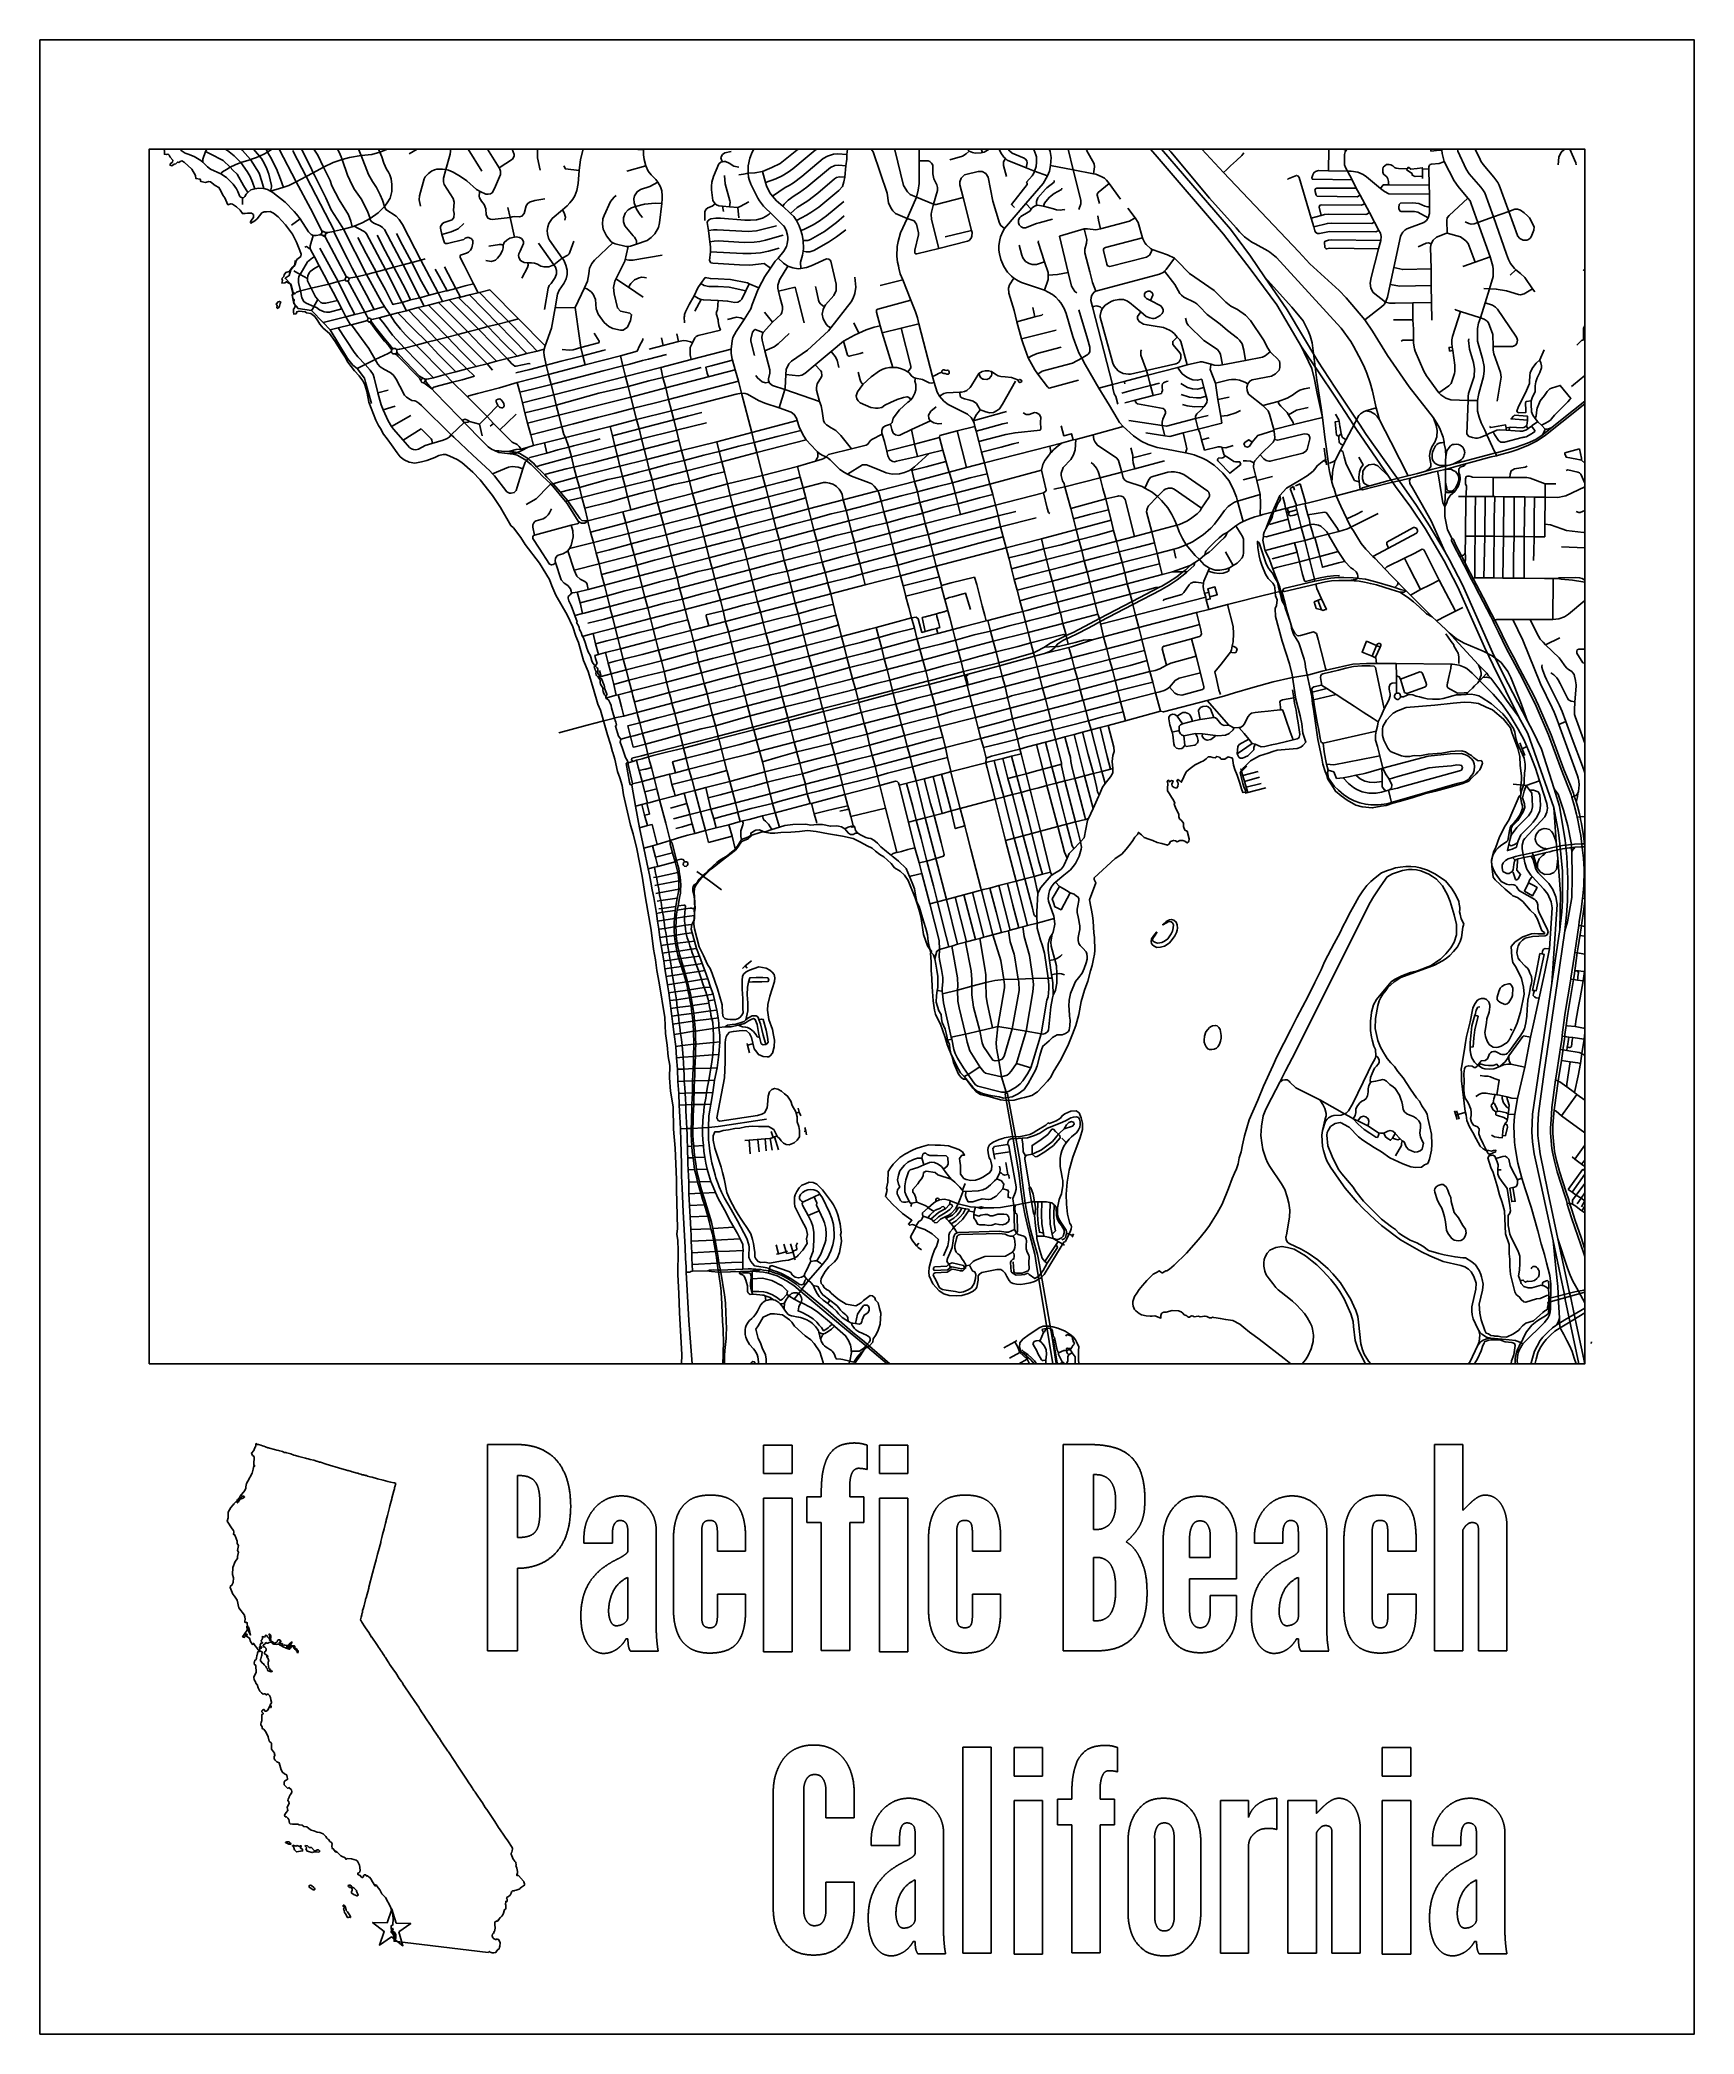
# Model space of a CAD drawing. Header units: millimetres. Extents: x 101 to 207, y 51 to 179.
import ezdxf

# ---------------------------------------------------------------- set-up
doc = ezdxf.new("R2010")
doc.units = ezdxf.units.MM
doc.header["$MEASUREMENT"] = 0
doc.layers.add('Streets', color=140, linetype='Continuous', true_color=0x00d7ff)
doc.layers.add('Waterline', color=70, linetype='Continuous', true_color=0x71ff00)

msp = doc.modelspace()

# ---------------------------------------------------------------- linework, layer by layer
for points in [[(100.7, 51.33), (206.7, 51.33), (206.7, 179.09), (100.7, 179.09)], [(107.7, 94.28), (199.7, 94.28), (199.7, 172.09), (107.7, 172.09)]]:
    msp.add_lwpolyline(points, close=True)
at = {"color": 1, "true_color": 0xff0000}
for points in [[(114.53, 89.16), (114.53, 88.98), (114.5, 88.95), (114.4, 88.72), (114.26, 88.54), (114.32, 88.4), (114.43, 88.33), (114.4, 87.79), (114.47, 87.71), (114.4, 87.73), (114.37, 87.53), (114.31, 87.26), (114.02, 86.75), (113.93, 86.6), (113.89, 86.39), (113.9, 86.3), (113.84, 86.15), (113.54, 85.8), (113.48, 85.71), (113.43, 85.65), (113.43, 85.62), (113.43, 85.6), (113.51, 85.63), (113.63, 85.74), (113.66, 85.78), (113.67, 85.81), (113.69, 85.81), (113.75, 85.8), (113.78, 85.77), (113.8, 85.74), (113.8, 85.72), (113.77, 85.69), (113.72, 85.68), (113.71, 85.66), (113.65, 85.65), (113.6, 85.63), (113.58, 85.63), (113.55, 85.62), (113.52, 85.57), (113.48, 85.53), (113.47, 85.51), (113.45, 85.48), (113.42, 85.42), (113.39, 85.38), (113.36, 85.36), (113.33, 85.39), (113.31, 85.42), (113.31, 85.45), (113.34, 85.47), (113.39, 85.53), (113.4, 85.54), (113.4, 85.56), (113.4, 85.57), (113.39, 85.57), (113.37, 85.57), (113.33, 85.53), (113.33, 85.51), (113.13, 85.3), (113.13, 85.27), (113.1, 85.27), (113.09, 85.24), (113.09, 85.24), (113.09, 85.24), (112.94, 85.06), (112.76, 84.77), (112.77, 84.41), (112.7, 84.2), (113.01, 83.69), (113.1, 83.6), (113.13, 83.51), (113.1, 83.34), (113.18, 83.33), (113.19, 83.25), (113.21, 83.25), (113.33, 82.92), (113.34, 82.77), (113.42, 82.63), (113.37, 82.32), (113.42, 82.2), (113.36, 81.93), (113.37, 81.79), (113.22, 81.61), (113.06, 81.23), (113.04, 80.77), (113.1, 80.56), (113.09, 80.27), (113, 80.09), (112.91, 80.03), (112.89, 79.95), (113.07, 79.52), (113.16, 79.38), (113.33, 79.12), (113.45, 78.64), (113.81, 78.16), (113.81, 78.13), (113.82, 78.07), (113.86, 77.92), (113.82, 77.78), (113.84, 77.71), (113.86, 77.69), (113.86, 77.68), (113.89, 77.71), (113.93, 77.69), (113.98, 77.66), (113.99, 77.68), (113.99, 77.68), (113.98, 77.66), (113.98, 77.65), (114.01, 77.44), (114.08, 77.38), (114.2, 76.89), (114.1, 77.06), (113.96, 77.47), (113.98, 77.2), (113.69, 76.79), (113.81, 76.74), (113.8, 76.8), (113.89, 76.85), (113.92, 76.84), (113.87, 76.91), (113.95, 76.97), (113.95, 76.92), (113.99, 76.94), (113.95, 76.91), (113.95, 76.8), (114.13, 76.7), (114.19, 76.49), (114.32, 76.29), (114.38, 76.31), (114.4, 76.37), (114.42, 76.29), (114.66, 75.98), (114.66, 75.96), (114.69, 75.96), (114.69, 75.95), (114.7, 75.95), (114.73, 75.93), (114.79, 75.96), (114.79, 75.98), (114.76, 76.13), (114.81, 76.13), (114.82, 76.05), (114.84, 76.05), (114.87, 76.05), (114.88, 76.05), (114.9, 76.07), (114.91, 76.08), (114.9, 76.14), (114.87, 76.17), (114.82, 76.22), (114.81, 76.26), (114.82, 76.28), (114.85, 76.29), (114.84, 76.34), (114.85, 76.37), (114.91, 76.37), (114.96, 76.38), (114.97, 76.4), (114.97, 76.41), (114.94, 76.44), (114.88, 76.5), (114.88, 76.53), (114.88, 76.55), (114.93, 76.58), (114.97, 76.67), (114.97, 76.7), (114.96, 76.76), (114.96, 76.77), (114.96, 76.79), (114.95, 76.79), (115, 76.8), (115.03, 76.79), (115.09, 76.76), (115.1, 76.76), (115.15, 76.84), (115.16, 76.88), (115.2, 76.88), (115.21, 76.86), (115.24, 76.85), (115.25, 76.84), (115.31, 76.76), (115.39, 76.67), (115.44, 76.61), (115.42, 76.58), (115.44, 76.55), (115.45, 76.55), (115.47, 76.58), (115.44, 76.73), (115.44, 76.79), (115.45, 76.84), (115.4, 76.86), (115.36, 76.91), (115.36, 76.92), (115.4, 76.95), (115.44, 76.95), (115.45, 76.94), (115.45, 76.91), (115.48, 76.88), (115.5, 76.84), (115.5, 76.77), (115.5, 76.74), (115.48, 76.64), (115.5, 76.58), (115.5, 76.5), (115.53, 76.49), (115.57, 76.49), (115.65, 76.43), (115.71, 76.35), (115.72, 76.35), (115.83, 76.41), (115.9, 76.47), (115.93, 76.55), (115.96, 76.59), (116.01, 76.59), (116.07, 76.59), (116.08, 76.56), (116.11, 76.55), (116.13, 76.52), (116.13, 76.49), (116.13, 76.47), (116.11, 76.46), (116.05, 76.44), (116.04, 76.43), (116.07, 76.38), (116.11, 76.35), (116.23, 76.35), (116.25, 76.34), (116.25, 76.31), (116.22, 76.28), (116.23, 76.25), (116.26, 76.23), (116.29, 76.23), (116.32, 76.26), (116.4, 76.25), (116.5, 76.23), (116.59, 76.23), (116.64, 76.26), (116.73, 76.37), (116.79, 76.41), (116.8, 76.41), (116.8, 76.43), (116.83, 76.44), (116.85, 76.44), (116.85, 76.41), (116.81, 76.34), (116.76, 76.28), (116.7, 76.22), (116.67, 76.19), (116.56, 76.17), (116.52, 76.19), (116.5, 76.17), (116.52, 76.14), (116.56, 76.1), (116.62, 76.08), (116.64, 76.08), (116.66, 76.08), (116.67, 76.08), (116.7, 76.11), (116.71, 76.11), (116.74, 76.13), (116.74, 76.16), (116.76, 76.2), (116.77, 76.22), (116.81, 76.22), (116.95, 76.2), (117, 76.2), (117.01, 76.2), (117.03, 76.19), (117.03, 76.17), (117.04, 76.13), (117.03, 76.1), (117.06, 76.07), (117.09, 76.04), (117.11, 76.04), (117.15, 76.01), (117.19, 75.95), (117.21, 75.9), (117.23, 75.9), (117.24, 75.86), (117.24, 75.79), (117.24, 75.78), (117.21, 75.76), (117.18, 75.81), (117.17, 75.87), (117.13, 75.93), (117.12, 75.96), (117.09, 75.95), (117.03, 75.99), (117, 76.04), (116.98, 76.07), (116.98, 76.1), (116.98, 76.13), (116.92, 76.16), (116.83, 76.17), (116.81, 76.17), (116.79, 76.13), (116.77, 76.08), (116.73, 76.05), (116.67, 76.03), (116.7, 76.01), (116.71, 75.98), (116.67, 75.98), (116.47, 76.05), (116.29, 76.14), (116.13, 76.23), (116.05, 76.26), (116.01, 76.31), (115.93, 76.31), (115.84, 76.29), (115.68, 76.31), (115.63, 76.34), (115.6, 76.38), (115.54, 76.41), (115.5, 76.44), (115.39, 76.41), (115.31, 76.38), (115.24, 76.38), (115.18, 76.41), (115.16, 76.4), (115.13, 76.34), (115.07, 76.28), (115.03, 76.26), (115.01, 76.25), (115.01, 76.23), (115.03, 76.19), (115.04, 76.13), (115.06, 76.13), (115.12, 76.11), (115.16, 76.08), (115.18, 76.05), (115.18, 76.05), (115.18, 76.04), (115.2, 76.01), (115.2, 75.95), (115.18, 75.88), (115.17, 75.86), (115.11, 75.83), (115.08, 75.78), (115.08, 75.7), (115.18, 75.64), (115.3, 75.55), (115.32, 75.54), (115.3, 75.52), (115.24, 75.54), (115.24, 75.52), (115.23, 75.51), (115.26, 75.48), (115.26, 75.45), (115.3, 75.43), (115.33, 75.37), (115.36, 75.25), (115.33, 75.16), (115.32, 75.03), (115.35, 74.91), (115.36, 74.77), (115.39, 74.75), (115.41, 74.75), (115.44, 74.71), (115.45, 74.65), (115.53, 74.62), (115.57, 74.58), (115.59, 74.56), (115.57, 74.56), (115.56, 74.55), (115.51, 74.53), (115.45, 74.55), (115.38, 74.58), (115.33, 74.6), (115.29, 74.66), (115.26, 74.75), (115.21, 74.79), (115.17, 74.88), (115.15, 74.91), (115.06, 74.98), (115.03, 75.06), (114.96, 75.09), (114.84, 75.25), (114.84, 75.36), (114.85, 75.37), (114.9, 75.54), (114.9, 75.57), (114.93, 75.58), (114.93, 75.63), (114.94, 75.81), (114.76, 75.88), (114.73, 75.83), (114.67, 75.84), (114.61, 75.61), (114.6, 75.6), (114.58, 75.4), (114.53, 75.31), (114.47, 75.28), (114.43, 75.09), (114.44, 75), (114.5, 74.98), (114.53, 74.92), (114.55, 74.51), (114.4, 74.2), (114.43, 74.03), (114.49, 73.94), (114.55, 73.78), (114.58, 73.75), (114.63, 73.72), (114.69, 73.52), (114.79, 73.29), (114.9, 73.19), (115, 73.11), (115.08, 73.13), (115.15, 73.13), (115.18, 73.08), (115.21, 73.07), (115.23, 73.07), (115.27, 73.11), (115.33, 73.11), (115.41, 73.02), (115.47, 72.9), (115.5, 72.75), (115.53, 72.59), (115.53, 72.56), (115.45, 72.42), (115.45, 72.39), (115.5, 72.37), (115.51, 72.36), (115.51, 72.33), (115.51, 72.3), (115.51, 72.26), (115.5, 72.26), (115.48, 72.26), (115.47, 72.29), (115.44, 72.36), (115.3, 72.09), (115.2, 72.01), (115.16, 72.01), (115.13, 72.01), (115.12, 72.03), (115.07, 72.12), (115.06, 72.13), (115.04, 72.13), (114.97, 72.09), (114.92, 72.03), (114.91, 72), (114.91, 71.97), (115, 71.88), (115, 71.85), (114.98, 71.83), (114.91, 71.8), (114.91, 71.79), (114.91, 71.77), (114.92, 71.61), (114.92, 71.5), (114.92, 71.4), (114.89, 71.35), (114.88, 71.29), (114.86, 71.21), (114.86, 71.15), (114.95, 71.02), (114.94, 70.94), (114.97, 70.88), (115.04, 70.87), (115.16, 70.72), (115.2, 70.66), (115.33, 70.37), (115.38, 70.1), (115.53, 69.96), (115.53, 69.59), (115.74, 69.32), (115.74, 69.3), (115.74, 69.26), (115.75, 69.21), (115.75, 69.17), (115.72, 69.12), (115.72, 69.06), (115.72, 68.97), (115.77, 68.88), (115.89, 68.78), (116.02, 68.71), (116.07, 68.56), (116.11, 68.4), (116.16, 68.26), (116.25, 68.11), (116.38, 68.01), (116.5, 67.95), (116.52, 67.9), (116.55, 67.78), (116.56, 67.7), (116.56, 67.64), (116.55, 67.63), (116.47, 67.6), (116.4, 67.55), (116.35, 67.46), (116.35, 67.3), (116.58, 67.07), (116.64, 67.12), (116.83, 66.97), (116.85, 66.85), (116.83, 66.79), (116.83, 66.76), (116.74, 66.65), (116.67, 66.52), (116.67, 66.5), (116.61, 66.38), (116.58, 66.29), (116.64, 66.2), (116.68, 66.11), (116.61, 66), (116.55, 65.85), (116.56, 65.76), (116.58, 65.66), (116.47, 65.52), (116.4, 65.4), (116.38, 65.35), (116.4, 65.29), (116.41, 65.26), (116.43, 65.24), (116.5, 65.24), (116.59, 65.17), (116.65, 65.08), (116.7, 64.84), (116.73, 64.81), (116.74, 64.8), (116.89, 64.78), (117.12, 64.78), (117.23, 64.77), (117.32, 64.74), (117.5, 64.71), (117.62, 64.63), (117.8, 64.6), (117.93, 64.5), (118.08, 64.39), (118.26, 64.35), (118.47, 64.26), (118.64, 64.24), (118.84, 64.16), (119.03, 63.98), (119.09, 63.89), (119.17, 63.79), (119.21, 63.79), (119.24, 63.76), (119.26, 63.68), (119.3, 63.64), (119.36, 63.62), (119.41, 63.59), (119.42, 63.56), (119.41, 63.49), (119.42, 63.44), (119.41, 63.37), (119.42, 63.25), (119.45, 63.2), (119.5, 63.2), (119.63, 63), (119.72, 62.98), (119.65, 63.05), (119.72, 63), (119.99, 62.75), (120.02, 62.73), (120.25, 62.63), (120.33, 62.52), (120.39, 62.57), (120.67, 62.55), (120.97, 62.48), (121.06, 62.4), (121.17, 62.16), (121.21, 61.83), (121.2, 61.72), (121.14, 61.66), (121.08, 61.65), (121.08, 61.59), (121.09, 61.54), (121.11, 61.53), (121.23, 61.48), (121.26, 61.42), (121.34, 61.36), (121.38, 61.35), (121.41, 61.38), (121.43, 61.41), (121.44, 61.48), (121.46, 61.51), (121.47, 61.53), (121.5, 61.54), (121.56, 61.53), (121.59, 61.53), (121.61, 61.51), (121.61, 61.47), (121.62, 61.45), (121.68, 61.47), (121.8, 61.38), (121.81, 61.38), (121.9, 61.27), (122, 61.08), (122.16, 60.85), (122.18, 60.82), (122.21, 60.82), (122.22, 60.84), (122.22, 60.85), (122.18, 60.88), (122.21, 60.9), (122.24, 60.88), (122.27, 60.87), (122.3, 60.79), (122.48, 60.58), (122.6, 60.32), (122.81, 60.13), (122.84, 60.07), (123.17, 59.48), (123.29, 59.07), (123.33, 58.73), (123.32, 58.32), (123.21, 58.27), (123.2, 58.24), (123.2, 58.15), (123.21, 58.08), (123.23, 58.03), (123.24, 58.03), (123.26, 58.05), (123.27, 58.09), (123.29, 58.11), (123.32, 58.08), (123.33, 58.06), (123.33, 58.03), (123.29, 58), (123.26, 57.97), (123.23, 57.97), (123.21, 57.94), (123.2, 57.88), (123.21, 57.84), (123.23, 57.82), (123.24, 57.84), (123.26, 57.85), (123.27, 57.88), (123.3, 57.9), (123.36, 57.91), (123.41, 57.85), (123.45, 57.81), (123.5, 57.72), (123.5, 57.66), (123.51, 57.61), (123.51, 57.54), (123.51, 57.48), (123.5, 57.46), (123.5, 57.45), (123.48, 57.45), (123.47, 57.45), (123.44, 57.51), (123.43, 57.6), (123.39, 57.75), (123.38, 57.79), (123.36, 57.82), (123.33, 57.84), (123.32, 57.84), (123.26, 57.79), (123.29, 57.75), (123.33, 57.73), (123.38, 57.58), (123.39, 57.28), (129.43, 56.56), (129.46, 56.59), (129.47, 56.6), (129.49, 56.62), (129.5, 56.62), (129.5, 56.6), (129.52, 56.59), (129.55, 56.57), (129.56, 56.57), (129.68, 56.53), (129.77, 56.53), (129.9, 56.56), (129.93, 56.57), (129.93, 56.59), (130.05, 56.75), (130.11, 56.78), (130.12, 56.8), (130.15, 56.89), (130.17, 56.96), (130.17, 56.98), (130.2, 57.16), (130.2, 57.18), (130.11, 57.36), (130.11, 57.37), (130.09, 57.37), (130.09, 57.39), (130.08, 57.39), (130.06, 57.39), (129.99, 57.42), (129.97, 57.42), (129.95, 57.42), (129.95, 57.4), (129.94, 57.4), (129.93, 57.39), (129.91, 57.4), (129.9, 57.4), (129.88, 57.4), (129.85, 57.42), (129.76, 57.45), (129.73, 57.49), (129.68, 57.63), (129.67, 57.64), (129.68, 57.66), (129.68, 57.67), (129.68, 57.69), (129.7, 57.7), (129.72, 57.73), (129.73, 57.76), (129.74, 57.78), (129.76, 57.78), (129.79, 57.82), (129.79, 57.84), (129.81, 57.9), (129.82, 57.91), (129.84, 58), (129.87, 58.12), (129.84, 58.36), (129.84, 58.51), (129.97, 58.58), (129.99, 58.56), (130, 58.56), (130.02, 58.56), (130.03, 58.58), (130.05, 58.59), (130.06, 58.59), (130.06, 58.61), (130.08, 58.61), (130.08, 58.62), (130.07, 58.62), (130.09, 58.68), (130.1, 58.68), (130.19, 58.79), (130.21, 58.8), (130.3, 58.88), (130.37, 58.97), (130.4, 59.07), (130.44, 59.22), (130.44, 59.27), (130.45, 59.28), (130.45, 59.3), (130.47, 59.3), (130.47, 59.31), (130.48, 59.31), (130.51, 59.31), (130.52, 59.31), (130.54, 59.33), (130.55, 59.36), (130.55, 59.37), (130.55, 59.51), (130.55, 59.59), (130.54, 59.66), (130.55, 59.8), (130.55, 59.81), (130.55, 59.83), (130.57, 59.83), (130.59, 59.83), (130.59, 59.81), (130.6, 59.81), (130.62, 59.83), (130.63, 59.83), (130.63, 59.84), (130.63, 59.95), (130.63, 59.96), (130.63, 59.98), (130.62, 59.99), (130.62, 60.01), (130.6, 60.01), (130.6, 60.02), (130.65, 60.11), (130.73, 60.14), (130.83, 60.23), (130.89, 60.35), (130.92, 60.43), (130.92, 60.44), (130.92, 60.46), (130.93, 60.46), (130.95, 60.47), (130.96, 60.49), (130.98, 60.5), (130.99, 60.5), (131.01, 60.5), (131.02, 60.5), (131.04, 60.5), (131.1, 60.5), (131.1, 60.52), (131.11, 60.52), (131.22, 60.55), (131.41, 60.62), (131.47, 60.66), (131.49, 60.66), (131.49, 60.67), (131.49, 60.69), (131.49, 60.7), (131.5, 60.7), (131.62, 60.79), (131.74, 60.87), (131.76, 60.96), (131.7, 61.09), (131.7, 61.11), (131.68, 61.12), (131.37, 61.48), (131.35, 61.48), (131.32, 61.48), (131.31, 61.48), (131.29, 61.48), (131.28, 61.48), (131.28, 61.5), (131.26, 61.5), (131.26, 61.51), (131.25, 61.53), (131.25, 61.54), (131.28, 61.6), (131.31, 61.66), (131.31, 61.69), (131.31, 61.72), (131.31, 61.74), (131.25, 61.97), (131.2, 62.13), (131.22, 62.16), (131.22, 62.18), (131.2, 62.31), (131.2, 62.33), (131.19, 62.33), (131.16, 62.37), (131.13, 62.39), (131.1, 62.42), (131.04, 62.51), (131.04, 62.52), (131.02, 62.54), (130.9, 62.85), (130.9, 62.87), (130.9, 62.88), (130.9, 62.91), (130.9, 62.93), (130.92, 62.95), (130.92, 62.96), (130.93, 62.98), (130.93, 62.99), (130.95, 63.06), (130.98, 63.2), (130.98, 63.22), (130.98, 63.23), (130.98, 63.25), (130.98, 63.26), (130.96, 63.26), (130.96, 63.28), (130.96, 63.29), (130.68, 63.71), (130.57, 63.86), (130.55, 63.88), (130.51, 63.94), (130.42, 64.07), (130.19, 64.42), (130.09, 64.57), (129.85, 64.95), (129.55, 65.4), (129.34, 65.72), (129.31, 65.75), (129.23, 65.85), (129.05, 66.14), (128.95, 66.29), (128.72, 66.64), (128.67, 66.71), (128.63, 66.76), (128.58, 66.83), (128.57, 66.86), (128.55, 66.88), (128.55, 66.89), (128.51, 66.94), (128.46, 67.01), (128.42, 67.09), (128.4, 67.1), (128.33, 67.22), (128.25, 67.34), (128.22, 67.37), (128, 67.72), (127.52, 68.43), (127.25, 68.85), (126.87, 69.41), (126.84, 69.45), (126.48, 69.98), (126.45, 70.04), (126.43, 70.06), (126.28, 70.3), (126.25, 70.34), (126.24, 70.34), (126.22, 70.39), (126.12, 70.54), (125.92, 70.82), (125.85, 70.93), (125.79, 71.04), (125.65, 71.25), (125.5, 71.46), (125.26, 71.82), (125.2, 71.92), (125.05, 72.15), (124.97, 72.27), (124.73, 72.63), (124.09, 73.58), (123.98, 73.73), (123.95, 73.79), (123.91, 73.85), (123.91, 73.87), (123.86, 73.91), (123.72, 74.12), (123.5, 74.47), (123.43, 74.59), (123.11, 75.04), (123.06, 75.12), (122.97, 75.25), (122.85, 75.45), (122.81, 75.51), (122.76, 75.58), (122.72, 75.64), (122.7, 75.66), (122.7, 75.67), (122.61, 75.81), (122.57, 75.87), (122.46, 76.04), (122.4, 76.11), (122.33, 76.22), (122.28, 76.29), (121.97, 76.75), (121.97, 76.76), (121.97, 76.77), (121.95, 76.77), (121.77, 77.06), (121.56, 77.36), (121.44, 77.55), (121.44, 77.56), (121.44, 77.56), (121.41, 77.6), (121.33, 77.72), (121.3, 77.77), (121.29, 77.8), (121.26, 77.83), (121.24, 77.86), (121.29, 78.04), (121.29, 78.05), (121.32, 78.19), (121.33, 78.22), (121.33, 78.25), (121.36, 78.34), (121.38, 78.46), (121.42, 78.58), (121.47, 78.79), (121.47, 78.79), (121.5, 78.88), (121.57, 79.15), (121.57, 79.2), (121.6, 79.27), (121.77, 79.89), (121.78, 79.97), (122.02, 80.86), (122.16, 81.41), (122.25, 81.72), (122.34, 82.08), (122.4, 82.3), (122.54, 82.83), (122.55, 82.89), (122.57, 82.98), (122.61, 83.15), (122.66, 83.34), (122.75, 83.7), (122.84, 84.06), (122.88, 84.22), (122.88, 84.25), (122.97, 84.56), (123.11, 85.07), (123.12, 85.17), (123.24, 85.63), (123.26, 85.65), (123.26, 85.66), (123.32, 85.9), (123.38, 86.13), (123.41, 86.26), (123.43, 86.34), (123.44, 86.4), (123.5, 86.61), (123.41, 86.64), (123.39, 86.64), (123.17, 86.7), (123, 86.73), (122.69, 86.82), (122.33, 86.91), (121.98, 87), (121.86, 87.03), (121.69, 87.08), (121.62, 87.11), (121.59, 87.11), (121.56, 87.12), (121.51, 87.14), (121.47, 87.14), (121.44, 87.15), (121.38, 87.17), (121.35, 87.17), (121.27, 87.2), (121.15, 87.23), (121.12, 87.25), (121.09, 87.26), (121.03, 87.27), (120.79, 87.33), (120.7, 87.36), (120.66, 87.38), (120.46, 87.43), (120.44, 87.44), (120.42, 87.44), (120.4, 87.44), (120.28, 87.49), (120.05, 87.54), (119.05, 87.85), (118.67, 87.97), (118.61, 87.98), (118.58, 88), (118.44, 88.03), (118.43, 88.04), (118.26, 88.09), (118.01, 88.15), (117.96, 88.16), (117.89, 88.18), (117.87, 88.18), (117.78, 88.21), (117.71, 88.22), (117.3, 88.34), (117.08, 88.4), (116.98, 88.43), (116.77, 88.51), (116.61, 88.54), (116.52, 88.57), (116.49, 88.57), (116.47, 88.58), (116.4, 88.6), (116.35, 88.6), (116.29, 88.63), (116.28, 88.63), (116.25, 88.65), (116.07, 88.69), (115.99, 88.72), (115.87, 88.75), (115.74, 88.78), (115.4, 88.87), (115.35, 88.9), (115.33, 88.9), (115.31, 88.9), (115.15, 88.96), (115.04, 88.99), (114.97, 89.02), (114.85, 89.05), (114.7, 89.1), (114.65, 89.11), (114.59, 89.13), (114.58, 89.14), (114.53, 89.16)], [(116.65, 63.68), (116.64, 63.65), (116.52, 63.65), (116.43, 63.61), (116.64, 63.5), (116.77, 63.49), (116.77, 63.55), (116.67, 63.61), (116.65, 63.68)], [(116.91, 63.43), (116.88, 63.38), (116.94, 63.34), (117.01, 63.13), (117.14, 63), (117.53, 63.06), (117.53, 63.17), (117.39, 63.25), (117.44, 63.38), (117.39, 63.4), (117.33, 63.35), (117.18, 63.41), (117.11, 63.37)], [(117.72, 63.41), (117.69, 63.37), (117.8, 63.26), (117.74, 63.19), (117.83, 63.05), (118.14, 62.96), (118.28, 63), (118.58, 62.98), (118.64, 63.05), (118.54, 63.14), (118.46, 63.14), (118.37, 63.06), (118.28, 63.1), (118.11, 63.28), (117.95, 63.29), (117.84, 63.38)], [(118.04, 60.87), (117.96, 60.85), (117.96, 60.82), (117.96, 60.74), (117.99, 60.72), (118.07, 60.66), (118.2, 60.58), (118.23, 60.58), (118.29, 60.58), (118.31, 60.59), (118.31, 60.61), (118.29, 60.67), (118.25, 60.72), (118.1, 60.85), (118.04, 60.87)], [(120.48, 60.88), (120.46, 60.82), (120.48, 60.79), (120.51, 60.76), (120.54, 60.72), (120.55, 60.73), (120.6, 60.73), (120.63, 60.72), (120.66, 60.7), (120.7, 60.62), (120.7, 60.52), (120.66, 60.47), (120.66, 60.44), (120.66, 60.43), (120.66, 60.38), (120.69, 60.34), (120.7, 60.34), (120.75, 60.31), (120.84, 60.26), (120.93, 60.22), (121, 60.19), (121.05, 60.19), (121.05, 60.2), (121.06, 60.2), (121.09, 60.22), (121.11, 60.25), (121.09, 60.28), (121.08, 60.29), (121.03, 60.38), (120.99, 60.49), (120.99, 60.53), (120.97, 60.56), (120.9, 60.62), (120.81, 60.7), (120.76, 60.72), (120.72, 60.72), (120.7, 60.73), (120.67, 60.79), (120.63, 60.84), (120.6, 60.87), (120.55, 60.88), (120.49, 60.88)], [(120.13, 59.59), (120.13, 59.55), (120.13, 59.52), (120.18, 59.51), (120.19, 59.48), (120.21, 59.46), (120.19, 59.42), (120.18, 59.37), (120.16, 59.33), (120.19, 59.24), (120.21, 59.13), (120.27, 59.03), (120.4, 58.8), (120.42, 58.8), (120.45, 58.8), (120.51, 58.83), (120.52, 58.83), (120.55, 58.82), (120.58, 58.79), (120.6, 58.8), (120.61, 58.82), (120.6, 58.83), (120.6, 58.86), (120.54, 58.97), (120.4, 59.16), (120.33, 59.24), (120.33, 59.3), (120.28, 59.45), (120.24, 59.54), (120.22, 59.57), (120.19, 59.59), (120.16, 59.59), (120.13, 59.59)]]:
    msp.add_lwpolyline(points, close=True, dxfattribs=at)
for points in [[(206.7, 87.28), (206.7, 53.73)], [(122.95, 58.46), (123.26, 59.34), (123.53, 58.44)], [(123.22, 57.56), (122.45, 57.03), (122.76, 57.91), (122.02, 58.48), (122.95, 58.46)], [(123.69, 57.89), (123.96, 56.99), (123.22, 57.56)], [(123.53, 58.44), (124.46, 58.42), (123.69, 57.89)]]:
    msp.add_lwpolyline(points)
for points in [[(129.37, 89.1), (130.34, 89.1), (131.31, 89.1)], [(129.37, 75.89), (129.37, 82.49), (129.37, 89.1)], [(131.31, 89.1), (131.94, 89.1), (132.54, 88.91)], [(132.54, 88.91), (133.14, 88.72), (133.63, 88.27)], [(133.63, 88.27), (134.12, 87.81), (134.41, 87.04)], [(147.07, 89.05), (147.99, 89.05), (148.9, 89.05)], [(147.07, 87.24), (147.07, 88.15), (147.07, 89.05)], [(148.9, 89.05), (148.9, 88.15), (148.9, 87.24)], [(151.04, 87.99), (151.22, 88.5), (151.64, 88.84)], [(151.64, 88.84), (152.07, 89.18), (152.86, 89.2)], [(152.86, 89.2), (153.28, 89.2), (153.49, 89.12)], [(153.49, 89.12), (153.59, 89.1), (153.7, 89.07)], [(153.7, 89.07), (153.7, 88.29), (153.7, 87.51)], [(154.49, 89.05), (155.4, 89.05), (156.31, 89.05)], [(154.49, 87.24), (154.49, 88.15), (154.49, 89.05)], [(156.31, 89.05), (156.31, 88.15), (156.31, 87.24)], [(166.27, 75.89), (166.27, 82.49), (166.27, 89.1)], [(166.27, 89.1), (167.12, 89.1), (167.98, 89.1)], [(167.98, 89.1), (168.83, 89.1), (169.49, 88.92)], [(169.49, 88.92), (170.15, 88.74), (170.6, 88.32)], [(170.6, 88.32), (171.05, 87.91), (171.27, 87.24)], [(190.07, 75.89), (190.07, 82.49), (190.07, 89.1)], [(190.07, 89.1), (190.97, 89.1), (191.88, 89.1)], [(191.88, 89.1), (191.88, 86.99), (191.88, 84.89)], [(132.48, 86.65), (132.18, 87.13), (131.31, 87.12)], [(131.31, 87.12), (131.31, 85.13), (131.31, 83.15)], [(134.41, 87.04), (134.7, 86.27), (134.71, 85.14)], [(148.9, 87.24), (147.99, 87.24), (147.07, 87.24)], [(150.77, 86.01), (150.76, 86.41), (150.81, 86.94)], [(150.81, 86.94), (150.86, 87.48), (151.04, 87.99)], [(152.64, 86.97), (152.59, 86.7), (152.59, 86.43)], [(152.81, 87.4), (152.69, 87.23), (152.64, 86.97)], [(153.16, 87.58), (152.94, 87.57), (152.81, 87.4)], [(153.54, 87.54), (153.35, 87.57), (153.16, 87.58)], [(153.7, 87.51), (153.62, 87.52), (153.54, 87.54)], [(156.31, 87.24), (155.4, 87.24), (154.49, 87.24)], [(168.58, 87.16), (168.34, 87.18), (168.21, 87.17)], [(168.21, 87.17), (168.21, 85.41), (168.21, 83.65)], [(169.06, 86.98), (168.81, 87.13), (168.58, 87.16)], [(169.47, 86.46), (169.31, 86.82), (169.06, 86.98)], [(171.27, 87.24), (171.5, 86.57), (171.5, 85.59)], [(132.69, 86.02), (132.64, 86.41), (132.48, 86.65)], [(132.74, 85.07), (132.75, 85.62), (132.69, 86.02)], [(136.26, 85.04), (136.59, 85.41), (137.03, 85.61)], [(137.03, 85.61), (137.47, 85.81), (137.99, 85.81)], [(137.99, 85.81), (138.89, 85.8), (139.53, 85.19)], [(141.96, 85.23), (142.27, 85.57), (142.69, 85.72)], [(142.69, 85.72), (143.12, 85.86), (143.6, 85.86)], [(143.6, 85.86), (144.17, 85.87), (144.6, 85.73)], [(144.6, 85.73), (145.03, 85.59), (145.33, 85.27)], [(147.07, 75.83), (147.07, 80.75), (147.07, 85.66)], [(147.07, 85.66), (147.99, 85.66), (148.9, 85.66)], [(148.9, 85.66), (148.9, 80.75), (148.9, 75.83)], [(149.85, 84.11), (149.85, 84.93), (149.85, 85.74)], [(149.85, 85.74), (150.31, 85.74), (150.77, 85.74)], [(150.77, 85.74), (150.77, 85.88), (150.77, 86.01)], [(152.59, 86.43), (152.59, 86.16), (152.59, 86)], [(152.59, 86), (152.59, 85.87), (152.59, 85.74)], [(152.59, 85.74), (153.04, 85.74), (153.5, 85.74)], [(153.5, 85.74), (153.5, 84.93), (153.5, 84.11)], [(154.49, 75.83), (154.49, 80.75), (154.49, 85.66)], [(154.49, 85.66), (155.4, 85.66), (156.31, 85.66)], [(156.31, 85.66), (156.31, 80.75), (156.31, 75.83)], [(158.3, 85.23), (158.61, 85.57), (159.04, 85.72)], [(159.04, 85.72), (159.46, 85.86), (159.94, 85.86)], [(159.94, 85.86), (160.51, 85.87), (160.94, 85.73)], [(160.94, 85.73), (161.37, 85.59), (161.67, 85.27)], [(169.63, 85.41), (169.63, 86.09), (169.47, 86.46)], [(173.68, 85.4), (174.14, 85.8), (175.04, 85.79)], [(175.04, 85.79), (175.91, 85.77), (176.4, 85.39)], [(179.23, 85.04), (179.55, 85.41), (179.99, 85.61)], [(179.99, 85.61), (180.44, 85.81), (180.95, 85.81)], [(180.95, 85.81), (181.85, 85.8), (182.49, 85.19)], [(184.92, 85.23), (185.23, 85.57), (185.66, 85.72)], [(185.66, 85.72), (186.08, 85.86), (186.56, 85.86)], [(186.56, 85.86), (187.13, 85.87), (187.56, 85.73)], [(187.56, 85.73), (187.99, 85.59), (188.29, 85.27)], [(192.43, 85.42), (192.63, 85.6), (192.86, 85.74)], [(192.86, 85.74), (193.1, 85.87), (193.33, 85.86)], [(193.33, 85.86), (193.69, 85.85), (193.95, 85.67)], [(193.95, 85.67), (194.21, 85.49), (194.37, 85.21)], [(132.69, 84.15), (132.75, 84.52), (132.74, 85.07)], [(134.71, 85.14), (134.7, 84.01), (134.41, 83.25)], [(135.75, 84.21), (135.94, 84.68), (136.26, 85.04)], [(139.53, 85.19), (139.84, 84.89), (140.02, 84.48)], [(140.02, 84.48), (140.19, 84.08), (140.19, 83.59)], [(141.29, 82.95), (141.29, 83.77), (141.47, 84.33)], [(141.47, 84.33), (141.64, 84.9), (141.96, 85.23)], [(145.33, 85.27), (145.62, 84.95), (145.77, 84.4)], [(145.77, 84.4), (145.92, 83.86), (145.92, 83.04)], [(157.63, 82.95), (157.64, 83.77), (157.81, 84.33)], [(157.81, 84.33), (157.99, 84.9), (158.3, 85.23)], [(161.67, 85.27), (161.97, 84.95), (162.12, 84.4)], [(162.12, 84.4), (162.26, 83.86), (162.26, 83.04)], [(169.06, 83.85), (169.31, 84), (169.47, 84.37)], [(169.47, 84.37), (169.63, 84.73), (169.63, 85.41)], [(171.45, 84.75), (171.39, 84.38), (171.25, 84.06)], [(171.5, 85.59), (171.5, 85.12), (171.45, 84.75)], [(172.68, 83.22), (172.71, 83.92), (172.96, 84.46)], [(172.96, 84.46), (173.2, 85), (173.68, 85.4)], [(176.4, 85.39), (176.88, 85.01), (177.09, 84.52)], [(177.09, 84.52), (177.34, 83.96), (177.38, 83.28)], [(178.71, 84.21), (178.9, 84.68), (179.23, 85.04)], [(182.49, 85.19), (182.8, 84.89), (182.98, 84.48)], [(182.98, 84.48), (183.15, 84.08), (183.16, 83.59)], [(184.25, 82.95), (184.26, 83.77), (184.43, 84.33)], [(184.43, 84.33), (184.61, 84.9), (184.92, 85.23)], [(188.29, 85.27), (188.59, 84.95), (188.74, 84.4)], [(188.74, 84.4), (188.88, 83.86), (188.88, 83.04)], [(191.88, 84.89), (191.93, 84.92), (192.09, 85.09)], [(192.09, 85.09), (192.24, 85.24), (192.43, 85.42)], [(194.37, 85.21), (194.53, 84.93), (194.62, 84.59)], [(194.62, 84.59), (194.7, 84.25), (194.7, 83.94)], [(131.31, 83.15), (131.75, 83.14), (132.04, 83.24)], [(132.04, 83.24), (132.32, 83.33), (132.48, 83.56)], [(132.48, 83.56), (132.64, 83.77), (132.69, 84.15)], [(134.41, 83.25), (134.12, 82.49), (133.63, 82.03)], [(135.56, 83.2), (135.57, 83.74), (135.75, 84.21)], [(135.56, 82.78), (135.56, 82.99), (135.56, 83.2)], [(137.41, 83.72), (137.38, 83.5), (137.38, 83.25)], [(137.38, 83.25), (137.38, 83), (137.38, 82.78)], [(137.56, 84.08), (137.45, 83.94), (137.41, 83.72)], [(137.89, 84.24), (137.67, 84.23), (137.56, 84.08)], [(138.32, 83.93), (138.22, 84.22), (137.89, 84.24)], [(138.37, 83.63), (138.36, 83.79), (138.32, 83.93)], [(138.38, 83.34), (138.38, 83.46), (138.37, 83.63)], [(138.38, 82.26), (138.38, 82.8), (138.38, 83.34)], [(140.19, 83.59), (140.19, 80.58), (140.19, 77.56)], [(143.17, 83.98), (143.09, 83.74), (143.11, 83.45)], [(143.11, 83.45), (143.11, 80.8), (143.11, 78.15)], [(143.6, 84.24), (143.26, 84.23), (143.17, 83.98)], [(144, 84.07), (143.89, 84.25), (143.6, 84.24)], [(144.11, 83.45), (144.11, 83.89), (144, 84.07)], [(144.11, 82.27), (144.11, 82.86), (144.11, 83.45)], [(150.77, 84.11), (150.31, 84.11), (149.85, 84.11)], [(150.77, 75.91), (150.77, 80.01), (150.77, 84.11)], [(153.5, 84.11), (153.04, 84.11), (152.59, 84.11)], [(152.59, 84.11), (152.59, 80.01), (152.59, 75.91)], [(159.52, 83.98), (159.43, 83.74), (159.45, 83.45)], [(159.45, 83.45), (159.45, 80.8), (159.45, 78.15)], [(159.94, 84.24), (159.6, 84.23), (159.52, 83.98)], [(160.35, 84.07), (160.24, 84.25), (159.94, 84.24)], [(160.45, 83.45), (160.45, 83.89), (160.35, 84.07)], [(160.45, 82.27), (160.45, 82.86), (160.45, 83.45)], [(168.21, 83.65), (168.34, 83.64), (168.58, 83.67)], [(168.58, 83.67), (168.81, 83.69), (169.06, 83.85)], [(170.87, 83.46), (170.63, 83.17), (170.3, 82.86)], [(171.25, 84.06), (171.1, 83.74), (170.87, 83.46)], [(172.68, 78.35), (172.68, 80.79), (172.68, 83.22)], [(174.46, 83.72), (174.38, 83.51), (174.37, 83.22)], [(174.37, 83.22), (174.37, 82.54), (174.37, 81.87)], [(174.65, 84.07), (174.52, 83.92), (174.46, 83.72)], [(175.04, 84.21), (174.78, 84.21), (174.65, 84.07)], [(175.43, 84.07), (175.29, 84.21), (175.04, 84.21)], [(175.69, 83.22), (175.7, 83.77), (175.43, 84.07)], [(175.69, 81.87), (175.69, 82.54), (175.69, 83.22)], [(177.38, 83.28), (177.38, 81.89), (177.38, 80.5)], [(178.52, 83.2), (178.53, 83.74), (178.71, 84.21)], [(178.52, 82.78), (178.52, 82.99), (178.52, 83.2)], [(180.37, 83.72), (180.34, 83.5), (180.34, 83.25)], [(180.34, 83.25), (180.34, 83), (180.34, 82.78)], [(180.52, 84.08), (180.41, 83.94), (180.37, 83.72)], [(180.85, 84.24), (180.63, 84.23), (180.52, 84.08)], [(181.29, 83.93), (181.19, 84.22), (180.85, 84.24)], [(181.33, 83.63), (181.33, 83.79), (181.29, 83.93)], [(181.34, 83.34), (181.34, 83.46), (181.33, 83.63)], [(181.34, 82.26), (181.34, 82.8), (181.34, 83.34)], [(183.16, 83.59), (183.16, 80.58), (183.16, 77.56)], [(186.14, 83.98), (186.05, 83.74), (186.07, 83.45)], [(186.07, 83.45), (186.07, 80.8), (186.07, 78.15)], [(186.56, 84.24), (186.22, 84.23), (186.14, 83.98)], [(186.97, 84.07), (186.86, 84.25), (186.56, 84.24)], [(187.07, 83.45), (187.07, 83.89), (186.97, 84.07)], [(187.07, 82.27), (187.07, 82.86), (187.07, 83.45)], [(192.04, 83.87), (191.96, 83.76), (191.88, 83.63)], [(191.88, 83.63), (191.88, 79.76), (191.88, 75.89)], [(192.22, 84.03), (192.13, 83.96), (192.04, 83.87)], [(192.46, 84.1), (192.32, 84.1), (192.22, 84.03)], [(192.75, 84.03), (192.62, 84.11), (192.46, 84.1)], [(192.88, 83.67), (192.87, 83.94), (192.75, 84.03)], [(192.88, 75.89), (192.88, 79.78), (192.88, 83.67)], [(194.7, 83.94), (194.7, 79.91), (194.7, 75.89)], [(133.63, 82.03), (133.14, 81.58), (132.54, 81.37)], [(137.38, 82.78), (136.47, 82.78), (135.56, 82.78)], [(137.53, 81.67), (137.87, 81.84), (138.09, 81.98)], [(138.09, 81.98), (138.32, 82.12), (138.38, 82.26)], [(141.29, 78.65), (141.29, 80.8), (141.29, 82.95)], [(145.92, 82.27), (145.01, 82.27), (144.11, 82.27)], [(145.92, 83.04), (145.92, 82.65), (145.92, 82.27)], [(157.63, 78.65), (157.63, 80.8), (157.63, 82.95)], [(162.26, 82.27), (161.36, 82.27), (160.45, 82.27)], [(162.26, 83.04), (162.26, 82.65), (162.26, 82.27)], [(168.58, 81.86), (168.34, 81.88), (168.21, 81.87)], [(168.21, 81.87), (168.21, 79.84), (168.21, 77.81)], [(169.06, 81.67), (168.81, 81.84), (168.58, 81.86)], [(170.3, 82.86), (170.66, 82.66), (170.94, 82.27)], [(170.94, 82.27), (171.21, 81.87), (171.43, 81.24)], [(174.37, 81.87), (175.03, 81.87), (175.69, 81.87)], [(180.34, 82.78), (179.43, 82.78), (178.52, 82.78)], [(180.5, 81.67), (180.83, 81.84), (181.06, 81.98)], [(181.06, 81.98), (181.28, 82.12), (181.34, 82.26)], [(184.25, 78.65), (184.25, 80.8), (184.25, 82.95)], [(188.88, 82.27), (187.98, 82.27), (187.07, 82.27)], [(188.88, 83.04), (188.88, 82.65), (188.88, 82.27)], [(132.54, 81.37), (131.94, 81.17), (131.31, 81.17)], [(131.31, 81.17), (131.31, 78.53), (131.31, 75.89)], [(135.58, 79.56), (135.79, 80.16), (136.12, 80.56)], [(136.12, 80.56), (136.45, 80.96), (136.82, 81.23)], [(136.82, 81.23), (137.19, 81.5), (137.53, 81.67)], [(138.38, 80.59), (137.74, 80.3), (137.44, 79.71)], [(138.38, 78.08), (138.38, 79.34), (138.38, 80.59)], [(169.47, 81.07), (169.31, 81.51), (169.06, 81.67)], [(169.63, 79.84), (169.63, 80.64), (169.47, 81.07)], [(171.43, 81.24), (171.64, 80.62), (171.64, 79.63)], [(177.38, 80.5), (175.87, 80.5), (174.37, 80.5)], [(174.37, 80.5), (174.37, 79.43), (174.37, 78.35)], [(178.54, 79.56), (178.75, 80.16), (179.08, 80.56)], [(179.08, 80.56), (179.41, 80.96), (179.78, 81.23)], [(179.78, 81.23), (180.16, 81.5), (180.5, 81.67)], [(181.34, 80.59), (180.7, 80.3), (180.4, 79.71)], [(181.34, 78.08), (181.34, 79.34), (181.34, 80.59)], [(135.36, 78.14), (135.37, 78.96), (135.58, 79.56)], [(137.44, 79.71), (137.14, 79.12), (137.14, 78.41)], [(144.11, 78.15), (144.11, 78.83), (144.11, 79.51)], [(144.11, 79.51), (145.01, 79.51), (145.92, 79.51)], [(145.92, 79.51), (145.92, 79.04), (145.92, 78.56)], [(160.45, 78.15), (160.45, 78.83), (160.45, 79.51)], [(160.45, 79.51), (161.36, 79.51), (162.26, 79.51)], [(162.26, 79.51), (162.26, 79.04), (162.26, 78.56)], [(169.47, 78.61), (169.63, 79.04), (169.63, 79.84)], [(171.64, 79.63), (171.65, 78.88), (171.5, 78.23)], [(175.69, 78.35), (175.69, 78.89), (175.69, 79.43)], [(175.69, 79.43), (176.53, 79.43), (177.38, 79.43)], [(177.38, 79.43), (177.38, 78.86), (177.38, 78.3)], [(178.33, 78.14), (178.33, 78.96), (178.54, 79.56)], [(180.4, 79.71), (180.1, 79.12), (180.11, 78.41)], [(187.07, 78.15), (187.07, 78.83), (187.07, 79.51)], [(187.07, 79.51), (187.98, 79.51), (188.88, 79.51)], [(188.88, 79.51), (188.88, 79.04), (188.88, 78.56)], [(135.53, 76.89), (135.37, 77.37), (135.36, 78.14)], [(137.14, 78.41), (137.14, 78.31), (137.16, 78.16)], [(137.16, 78.16), (137.18, 78.02), (137.23, 77.87)], [(138.16, 77.66), (138.37, 77.82), (138.38, 78.08)], [(141.47, 77.27), (141.29, 77.83), (141.29, 78.65)], [(143.11, 78.15), (143.09, 77.86), (143.17, 77.62)], [(144, 77.53), (144.11, 77.71), (144.11, 78.15)], [(145.92, 78.56), (145.92, 77.74), (145.77, 77.2)], [(157.81, 77.27), (157.64, 77.83), (157.63, 78.65)], [(159.45, 78.15), (159.43, 77.86), (159.52, 77.62)], [(160.35, 77.53), (160.45, 77.71), (160.45, 78.15)], [(162.26, 78.56), (162.26, 77.74), (162.12, 77.2)], [(168.58, 77.82), (168.81, 77.84), (169.06, 78.01)], [(169.06, 78.01), (169.31, 78.17), (169.47, 78.61)], [(171.5, 78.23), (171.35, 77.59), (171.01, 77.07)], [(172.96, 77.06), (172.71, 77.62), (172.68, 78.35)], [(174.37, 78.35), (174.4, 77.79), (174.66, 77.51)], [(175.62, 77.85), (175.69, 78.06), (175.69, 78.35)], [(177.38, 78.3), (177.34, 77.59), (177.11, 77.07)], [(178.49, 76.89), (178.33, 77.37), (178.33, 78.14)], [(180.11, 78.41), (180.1, 78.31), (180.12, 78.16)], [(180.12, 78.16), (180.14, 78.02), (180.2, 77.87)], [(181.12, 77.66), (181.33, 77.82), (181.34, 78.08)], [(184.43, 77.27), (184.26, 77.83), (184.25, 78.65)], [(186.07, 78.15), (186.05, 77.86), (186.14, 77.62)], [(186.97, 77.53), (187.07, 77.71), (187.07, 78.15)], [(188.88, 78.56), (188.88, 77.74), (188.74, 77.2)], [(135.92, 76.16), (135.69, 76.42), (135.53, 76.89)], [(137.23, 77.87), (137.29, 77.7), (137.38, 77.6)], [(137.38, 77.6), (137.48, 77.49), (137.64, 77.49)], [(137.64, 77.49), (137.95, 77.5), (138.16, 77.66)], [(140.19, 77.56), (140.19, 76.92), (140.23, 76.54)], [(141.96, 76.37), (141.64, 76.7), (141.47, 77.27)], [(143.17, 77.62), (143.26, 77.37), (143.6, 77.36)], [(143.6, 77.36), (143.89, 77.35), (144, 77.53)], [(145.77, 77.2), (145.62, 76.65), (145.33, 76.33)], [(158.3, 76.37), (157.99, 76.7), (157.81, 77.27)], [(159.52, 77.62), (159.6, 77.37), (159.94, 77.36)], [(159.94, 77.36), (160.24, 77.35), (160.35, 77.53)], [(162.12, 77.2), (161.97, 76.65), (161.67, 76.33)], [(168.21, 77.81), (168.34, 77.8), (168.58, 77.82)], [(171.01, 77.07), (170.68, 76.56), (170.09, 76.24)], [(173.66, 76.17), (173.17, 76.55), (172.96, 77.06)], [(174.66, 77.51), (174.79, 77.37), (175.04, 77.36)], [(175.04, 77.36), (175.29, 77.37), (175.43, 77.5)], [(175.43, 77.5), (175.56, 77.64), (175.62, 77.85)], [(177.11, 77.07), (176.87, 76.55), (176.39, 76.16)], [(178.88, 76.16), (178.65, 76.42), (178.49, 76.89)], [(180.2, 77.87), (180.25, 77.7), (180.35, 77.6)], [(180.35, 77.6), (180.45, 77.49), (180.6, 77.49)], [(180.6, 77.49), (180.91, 77.5), (181.12, 77.66)], [(183.16, 77.56), (183.16, 76.92), (183.19, 76.54)], [(184.92, 76.37), (184.61, 76.7), (184.43, 77.27)], [(186.14, 77.62), (186.22, 77.37), (186.56, 77.36)], [(186.56, 77.36), (186.86, 77.35), (186.97, 77.53)], [(188.74, 77.2), (188.59, 76.65), (188.29, 76.33)], [(131.31, 75.89), (130.34, 75.89), (129.37, 75.89)], [(136.39, 75.81), (136.14, 75.9), (135.92, 76.16)], [(136.82, 75.72), (136.64, 75.71), (136.39, 75.81)], [(137.33, 75.81), (137.09, 75.72), (136.82, 75.72)], [(137.76, 76.06), (137.58, 75.91), (137.33, 75.81)], [(138.07, 76.37), (137.95, 76.21), (137.76, 76.06)], [(138.25, 76.65), (138.19, 76.52), (138.07, 76.37)], [(138.38, 76.65), (138.32, 76.65), (138.25, 76.65)], [(138.4, 76.28), (138.37, 76.54), (138.38, 76.65)], [(138.54, 75.86), (138.42, 76.03), (138.4, 76.28)], [(140.32, 75.86), (139.43, 75.86), (138.54, 75.86)], [(140.23, 76.54), (140.26, 76.17), (140.32, 75.86)], [(142.69, 75.89), (142.27, 76.04), (141.96, 76.37)], [(143.6, 75.74), (143.12, 75.74), (142.69, 75.89)], [(144.6, 75.88), (144.17, 75.74), (143.6, 75.74)], [(145.33, 76.33), (145.03, 76.01), (144.6, 75.88)], [(148.9, 75.83), (147.99, 75.83), (147.07, 75.83)], [(152.59, 75.91), (151.68, 75.91), (150.77, 75.91)], [(156.31, 75.83), (155.4, 75.83), (154.49, 75.83)], [(159.04, 75.89), (158.61, 76.04), (158.3, 76.37)], [(159.94, 75.74), (159.46, 75.74), (159.04, 75.89)], [(160.94, 75.88), (160.51, 75.74), (159.94, 75.74)], [(161.67, 76.33), (161.37, 76.01), (160.94, 75.88)], [(168.65, 75.89), (167.46, 75.89), (166.27, 75.89)], [(170.09, 76.24), (169.51, 75.93), (168.65, 75.89)], [(175.02, 75.76), (174.15, 75.78), (173.66, 76.17)], [(176.39, 76.16), (175.91, 75.76), (175.02, 75.76)], [(179.35, 75.81), (179.11, 75.9), (178.88, 76.16)], [(179.78, 75.72), (179.6, 75.71), (179.35, 75.81)], [(180.3, 75.81), (180.05, 75.72), (179.78, 75.72)], [(180.73, 76.06), (180.54, 75.91), (180.3, 75.81)], [(181.03, 76.37), (180.91, 76.21), (180.73, 76.06)], [(181.22, 76.65), (181.15, 76.52), (181.03, 76.37)], [(181.34, 76.65), (181.28, 76.65), (181.22, 76.65)], [(181.36, 76.28), (181.34, 76.54), (181.34, 76.65)], [(181.5, 75.86), (181.39, 76.03), (181.36, 76.28)], [(183.28, 75.86), (182.39, 75.86), (181.5, 75.86)], [(183.19, 76.54), (183.23, 76.17), (183.28, 75.86)], [(185.66, 75.89), (185.23, 76.04), (184.92, 76.37)], [(186.56, 75.74), (186.08, 75.74), (185.66, 75.89)], [(187.56, 75.88), (187.13, 75.74), (186.56, 75.74)], [(188.29, 76.33), (187.99, 76.01), (187.56, 75.88)], [(191.88, 75.89), (190.97, 75.89), (190.07, 75.89)], [(194.7, 75.89), (193.79, 75.89), (192.88, 75.89)], [(148.32, 68.94), (148.51, 69.19), (148.77, 69.4)], [(148.77, 69.4), (149.04, 69.6), (149.42, 69.72)], [(149.42, 69.72), (149.8, 69.85), (150.28, 69.85)], [(150.28, 69.85), (150.77, 69.85), (151.14, 69.72)], [(151.14, 69.72), (151.51, 69.6), (151.77, 69.4)], [(151.77, 69.4), (152.04, 69.19), (152.23, 68.94)], [(159.84, 56.51), (159.84, 63.12), (159.84, 69.72)], [(159.84, 69.72), (160.75, 69.72), (161.66, 69.72)], [(161.66, 69.72), (161.66, 63.12), (161.66, 56.51)], [(163.12, 69.68), (164.03, 69.68), (164.95, 69.68)], [(163.12, 67.86), (163.12, 68.77), (163.12, 69.68)], [(164.95, 69.68), (164.95, 68.77), (164.95, 67.86)], [(167.09, 68.62), (167.27, 69.13), (167.69, 69.47)], [(167.69, 69.47), (168.12, 69.81), (168.9, 69.82)], [(168.9, 69.82), (169.33, 69.83), (169.53, 69.75)], [(169.53, 69.75), (169.64, 69.72), (169.75, 69.7)], [(169.75, 69.7), (169.75, 68.91), (169.75, 68.13)], [(186.71, 69.68), (187.62, 69.68), (188.54, 69.68)], [(186.71, 67.86), (186.71, 68.77), (186.71, 69.68)], [(188.54, 69.68), (188.54, 68.77), (188.54, 67.86)], [(147.69, 66.99), (147.72, 67.78), (148.02, 68.41)], [(148.02, 68.41), (148.14, 68.68), (148.32, 68.94)], [(149.93, 67.81), (149.79, 67.66), (149.73, 67.48)], [(150.32, 67.96), (150.07, 67.95), (149.93, 67.81)], [(150.77, 67.82), (150.62, 67.96), (150.32, 67.96)], [(151.06, 66.99), (151.06, 67.51), (150.77, 67.82)], [(152.23, 68.94), (152.43, 68.68), (152.55, 68.41)], [(152.55, 68.41), (152.84, 67.78), (152.87, 66.99)], [(164.95, 67.86), (164.03, 67.86), (163.12, 67.86)], [(166.86, 67.57), (166.91, 68.1), (167.09, 68.62)], [(168.86, 68.03), (168.74, 67.85), (168.69, 67.59)], [(169.21, 68.2), (168.98, 68.2), (168.86, 68.03)], [(169.59, 68.17), (169.4, 68.2), (169.21, 68.2)], [(169.75, 68.13), (169.67, 68.15), (169.59, 68.17)], [(188.54, 67.86), (187.62, 67.86), (186.71, 67.86)], [(147.69, 59.24), (147.69, 63.12), (147.69, 66.99)], [(149.73, 67.48), (149.65, 67.26), (149.64, 66.99)], [(149.64, 66.99), (149.64, 63.12), (149.64, 59.24)], [(151.06, 65.18), (151.06, 66.08), (151.06, 66.99)], [(152.87, 66.99), (152.87, 66.08), (152.87, 65.18)], [(155.44, 66.24), (155.88, 66.44), (156.4, 66.44)], [(156.4, 66.44), (157.29, 66.42), (157.93, 65.81)], [(166.82, 66.64), (166.81, 67.03), (166.86, 67.57)], [(166.82, 66.37), (166.82, 66.51), (166.82, 66.64)], [(168.69, 67.59), (168.63, 67.32), (168.63, 67.05)], [(168.63, 67.05), (168.63, 66.78), (168.63, 66.62)], [(168.63, 66.62), (168.63, 66.5), (168.63, 66.37)], [(171.4, 66.04), (171.85, 66.44), (172.74, 66.44)], [(172.74, 66.44), (173.61, 66.42), (174.1, 66.04)], [(179.12, 66.28), (179.46, 66.43), (179.95, 66.44)], [(179.95, 66.44), (179.95, 65.44), (179.95, 64.44)], [(183.47, 66.31), (183.7, 66.44), (183.94, 66.44)], [(183.94, 66.44), (184.3, 66.43), (184.56, 66.25)], [(191.41, 66.24), (191.85, 66.44), (192.37, 66.44)], [(192.37, 66.44), (193.27, 66.42), (193.91, 65.81)], [(152.87, 65.18), (151.96, 65.18), (151.06, 65.18)], [(154.16, 64.83), (154.34, 65.3), (154.67, 65.67)], [(154.67, 65.67), (155, 66.03), (155.44, 66.24)], [(157.93, 65.81), (158.25, 65.51), (158.42, 65.11)], [(163.12, 56.46), (163.12, 61.37), (163.12, 66.29)], [(163.12, 66.29), (164.03, 66.29), (164.95, 66.29)], [(164.95, 66.29), (164.95, 61.37), (164.95, 56.46)], [(165.9, 64.74), (165.9, 65.55), (165.9, 66.37)], [(165.9, 66.37), (166.36, 66.37), (166.82, 66.37)], [(168.63, 66.37), (169.09, 66.37), (169.55, 66.37)], [(169.55, 66.37), (169.55, 65.55), (169.55, 64.74)], [(170.7, 65.11), (170.93, 65.64), (171.4, 66.04)], [(174.1, 66.04), (174.59, 65.66), (174.79, 65.17)], [(174.79, 65.17), (175.04, 64.61), (175.08, 63.91)], [(176.34, 56.51), (176.34, 61.4), (176.34, 66.3)], [(176.34, 66.3), (177.24, 66.3), (178.14, 66.3)], [(178.14, 66.3), (178.14, 65.75), (178.14, 65.2)], [(178.14, 65.2), (178.16, 65.31), (178.26, 65.5)], [(178.26, 65.5), (178.36, 65.7), (178.57, 65.92)], [(178.57, 65.92), (178.79, 66.13), (179.12, 66.28)], [(180.67, 56.51), (180.67, 61.4), (180.67, 66.3)], [(180.67, 66.3), (181.58, 66.3), (182.49, 66.3)], [(182.49, 66.3), (182.49, 65.88), (182.49, 65.47)], [(182.49, 65.47), (182.54, 65.5), (182.7, 65.67)], [(182.7, 65.67), (182.84, 65.82), (183.04, 66)], [(183.04, 66), (183.23, 66.18), (183.47, 66.31)], [(184.56, 66.25), (184.82, 66.07), (184.98, 65.8)], [(184.98, 65.8), (185.14, 65.51), (185.22, 65.17)], [(185.22, 65.17), (185.3, 64.84), (185.3, 64.53)], [(186.71, 56.46), (186.71, 61.37), (186.71, 66.29)], [(186.71, 66.29), (187.62, 66.29), (188.54, 66.29)], [(188.54, 66.29), (188.54, 61.37), (188.54, 56.46)], [(190.13, 64.83), (190.31, 65.3), (190.64, 65.67)], [(190.64, 65.67), (190.97, 66.03), (191.41, 66.24)], [(193.91, 65.81), (194.22, 65.51), (194.39, 65.11)], [(153.97, 63.82), (153.97, 64.36), (154.16, 64.83)], [(155.82, 64.34), (155.79, 64.12), (155.78, 63.87)], [(155.96, 64.71), (155.86, 64.56), (155.82, 64.34)], [(156.29, 64.86), (156.07, 64.86), (155.96, 64.71)], [(156.73, 64.56), (156.63, 64.84), (156.29, 64.86)], [(156.78, 64.25), (156.77, 64.42), (156.73, 64.56)], [(156.78, 63.96), (156.79, 64.09), (156.78, 64.25)], [(156.78, 62.89), (156.78, 63.43), (156.78, 63.96)], [(158.42, 65.11), (158.6, 64.7), (158.6, 64.22)], [(158.6, 64.22), (158.6, 61.2), (158.6, 58.19)], [(166.82, 64.74), (166.36, 64.74), (165.9, 64.74)], [(166.82, 56.54), (166.82, 60.64), (166.82, 64.74)], [(169.55, 64.74), (169.09, 64.74), (168.63, 64.74)], [(168.63, 64.74), (168.63, 60.64), (168.63, 56.54)], [(170.43, 63.86), (170.46, 64.57), (170.7, 65.11)], [(172.19, 64.36), (172.11, 64.15), (172.13, 63.86)], [(172.36, 64.71), (172.24, 64.57), (172.19, 64.36)], [(172.74, 64.86), (172.49, 64.85), (172.36, 64.71)], [(173.14, 64.72), (173, 64.86), (172.74, 64.86)], [(173.37, 63.86), (173.4, 64.41), (173.14, 64.72)], [(175.08, 63.91), (175.08, 61.39), (175.08, 58.87)], [(178.54, 64.2), (178.29, 63.99), (178.21, 63.76)], [(178.99, 64.46), (178.76, 64.4), (178.54, 64.2)], [(179.45, 64.51), (179.23, 64.51), (178.99, 64.46)], [(179.95, 64.44), (179.7, 64.51), (179.45, 64.51)], [(182.65, 64.45), (182.57, 64.35), (182.49, 64.22)], [(182.49, 64.22), (182.49, 60.37), (182.49, 56.51)], [(182.83, 64.62), (182.74, 64.55), (182.65, 64.45)], [(183.07, 64.69), (182.93, 64.68), (182.83, 64.62)], [(183.36, 64.61), (183.23, 64.69), (183.07, 64.69)], [(183.49, 64.26), (183.48, 64.53), (183.36, 64.61)], [(183.49, 56.51), (183.49, 60.38), (183.49, 64.26)], [(185.3, 64.53), (185.3, 60.52), (185.3, 56.51)], [(189.94, 63.82), (189.94, 64.36), (190.13, 64.83)], [(191.79, 64.34), (191.76, 64.12), (191.75, 63.87)], [(191.93, 64.71), (191.83, 64.56), (191.79, 64.34)], [(192.26, 64.86), (192.04, 64.86), (191.93, 64.71)], [(192.7, 64.56), (192.6, 64.84), (192.26, 64.86)], [(192.75, 64.25), (192.74, 64.42), (192.7, 64.56)], [(192.76, 63.96), (192.76, 64.09), (192.75, 64.25)], [(192.76, 62.89), (192.76, 63.43), (192.76, 63.96)], [(194.39, 65.11), (194.57, 64.7), (194.57, 64.22)], [(194.57, 64.22), (194.57, 61.2), (194.57, 58.19)], [(153.97, 63.41), (153.97, 63.61), (153.97, 63.82)], [(155.78, 63.41), (154.88, 63.41), (153.97, 63.41)], [(155.78, 63.87), (155.78, 63.63), (155.78, 63.41)], [(155.94, 62.3), (156.28, 62.47), (156.5, 62.61)], [(156.5, 62.61), (156.73, 62.74), (156.78, 62.89)], [(170.43, 58.92), (170.43, 61.39), (170.43, 63.86)], [(172.13, 63.86), (172.13, 61.39), (172.13, 58.92)], [(173.37, 58.92), (173.37, 61.39), (173.37, 63.86)], [(178.21, 63.76), (178.14, 63.54), (178.14, 63.31)], [(178.14, 63.31), (178.14, 59.91), (178.14, 56.51)], [(189.94, 63.41), (189.94, 63.61), (189.94, 63.82)], [(191.75, 63.41), (190.85, 63.41), (189.94, 63.41)], [(191.75, 63.87), (191.75, 63.63), (191.75, 63.41)], [(191.91, 62.3), (192.25, 62.47), (192.47, 62.61)], [(192.47, 62.61), (192.7, 62.74), (192.76, 62.89)], [(154.53, 61.18), (154.86, 61.58), (155.23, 61.85)], [(155.23, 61.85), (155.6, 62.12), (155.94, 62.3)], [(190.5, 61.18), (190.83, 61.58), (191.2, 61.85)], [(191.2, 61.85), (191.57, 62.12), (191.91, 62.3)], [(151.06, 59.24), (151.06, 60.15), (151.06, 61.06)], [(151.06, 61.06), (151.96, 61.06), (152.87, 61.06)], [(152.87, 61.06), (152.87, 60.15), (152.87, 59.24)], [(153.77, 58.76), (153.78, 59.58), (153.99, 60.18)], [(153.99, 60.18), (154.2, 60.78), (154.53, 61.18)], [(155.85, 60.33), (155.55, 59.75), (155.55, 59.03)], [(156.78, 61.22), (156.14, 60.92), (155.85, 60.33)], [(156.78, 58.71), (156.78, 59.96), (156.78, 61.22)], [(189.74, 58.76), (189.75, 59.58), (189.96, 60.18)], [(189.96, 60.18), (190.17, 60.78), (190.5, 61.18)], [(191.82, 60.33), (191.52, 59.75), (191.52, 59.03)], [(192.76, 61.22), (192.11, 60.92), (191.82, 60.33)], [(192.76, 58.71), (192.76, 59.96), (192.76, 61.22)], [(148.02, 57.81), (147.72, 58.43), (147.69, 59.24)], [(149.64, 59.24), (149.67, 58.7), (149.94, 58.42)], [(150.98, 58.76), (151.06, 58.95), (151.06, 59.24)], [(152.87, 59.24), (152.84, 58.43), (152.55, 57.81)], [(155.55, 59.03), (155.55, 58.93), (155.57, 58.79)], [(155.57, 58.79), (155.59, 58.64), (155.64, 58.49)], [(170.71, 57.63), (170.46, 58.2), (170.43, 58.92)], [(172.13, 58.92), (172.12, 58.37), (172.37, 58.08)], [(173.32, 58.42), (173.4, 58.63), (173.37, 58.92)], [(175.08, 58.87), (175.04, 58.16), (174.81, 57.64)], [(191.52, 59.03), (191.52, 58.93), (191.54, 58.79)], [(191.54, 58.79), (191.56, 58.64), (191.61, 58.49)], [(148.77, 56.84), (148.25, 57.25), (148.02, 57.81)], [(149.94, 58.42), (150.08, 58.28), (150.32, 58.27)], [(150.32, 58.27), (150.62, 58.28), (150.77, 58.41)], [(150.77, 58.41), (150.92, 58.55), (150.98, 58.76)], [(152.55, 57.81), (152.31, 57.25), (151.77, 56.84)], [(153.94, 57.52), (153.78, 58), (153.77, 58.76)], [(154.33, 56.79), (154.09, 57.04), (153.94, 57.52)], [(155.64, 58.49), (155.69, 58.33), (155.79, 58.22)], [(155.79, 58.22), (155.89, 58.12), (156.05, 58.12)], [(156.05, 58.12), (156.36, 58.12), (156.57, 58.29)], [(156.57, 58.29), (156.78, 58.45), (156.78, 58.71)], [(158.6, 58.19), (158.6, 57.55), (158.64, 57.17)], [(171.4, 56.74), (170.92, 57.13), (170.71, 57.63)], [(172.37, 58.08), (172.5, 57.94), (172.74, 57.94)], [(172.74, 57.94), (173, 57.94), (173.13, 58.08)], [(173.13, 58.08), (173.27, 58.22), (173.32, 58.42)], [(174.81, 57.64), (174.58, 57.12), (174.11, 56.74)], [(189.91, 57.52), (189.75, 58), (189.74, 58.76)], [(190.3, 56.79), (190.06, 57.04), (189.91, 57.52)], [(191.61, 58.49), (191.66, 58.33), (191.76, 58.22)], [(191.76, 58.22), (191.86, 58.12), (192.02, 58.12)], [(192.02, 58.12), (192.33, 58.12), (192.54, 58.29)], [(192.54, 58.29), (192.75, 58.45), (192.76, 58.71)], [(194.57, 58.19), (194.57, 57.55), (194.61, 57.17)], [(150.28, 56.39), (149.31, 56.4), (148.77, 56.84)], [(151.77, 56.84), (151.24, 56.4), (150.28, 56.39)], [(154.8, 56.43), (154.55, 56.53), (154.33, 56.79)], [(155.23, 56.34), (155.04, 56.34), (154.8, 56.43)], [(155.74, 56.44), (155.5, 56.34), (155.23, 56.34)], [(156.17, 56.68), (155.98, 56.53), (155.74, 56.44)], [(156.48, 56.99), (156.35, 56.83), (156.17, 56.68)], [(156.66, 57.27), (156.6, 57.15), (156.48, 56.99)], [(156.78, 57.27), (156.72, 57.27), (156.66, 57.27)], [(156.8, 56.91), (156.78, 57.16), (156.78, 57.27)], [(156.95, 56.48), (156.83, 56.65), (156.8, 56.91)], [(158.73, 56.48), (157.84, 56.48), (156.95, 56.48)], [(158.64, 57.17), (158.67, 56.79), (158.73, 56.48)], [(161.66, 56.51), (160.75, 56.51), (159.84, 56.51)], [(164.95, 56.46), (164.03, 56.46), (163.12, 56.46)], [(168.63, 56.54), (167.73, 56.54), (166.82, 56.54)], [(172.74, 56.34), (171.88, 56.36), (171.4, 56.74)], [(174.11, 56.74), (173.63, 56.34), (172.74, 56.34)], [(178.14, 56.51), (177.24, 56.51), (176.34, 56.51)], [(182.49, 56.51), (181.58, 56.51), (180.67, 56.51)], [(185.3, 56.51), (184.4, 56.51), (183.49, 56.51)], [(188.54, 56.46), (187.62, 56.46), (186.71, 56.46)], [(190.77, 56.43), (190.52, 56.53), (190.3, 56.79)], [(191.2, 56.34), (191.02, 56.34), (190.77, 56.43)], [(191.71, 56.44), (191.47, 56.34), (191.2, 56.34)], [(192.14, 56.68), (191.95, 56.53), (191.71, 56.44)], [(192.45, 56.99), (192.32, 56.83), (192.14, 56.68)], [(192.63, 57.27), (192.57, 57.15), (192.45, 56.99)], [(192.76, 57.27), (192.69, 57.27), (192.63, 57.27)], [(192.78, 56.91), (192.75, 57.16), (192.76, 57.27)], [(192.92, 56.48), (192.8, 56.65), (192.78, 56.91)], [(194.7, 56.48), (193.81, 56.48), (192.92, 56.48)], [(194.61, 57.17), (194.64, 56.79), (194.7, 56.48)]]:
    msp.add_open_spline(points, degree=2)
at = {"layer": 'Streets', "color": 4, "true_color": 0x00ffff}
for p, q in [((138.64, 172.09), (139.38, 172.05)), ((161.09, 171.87), (161.02, 172.09)), ((183.27, 170.71), (183.29, 172.09)), ((138.31, 170.68), (139.53, 171.02)), ((113.67, 168.97), (113.69, 168.54)), ((117.37, 167.63), (116.81, 167.23)), ((144.44, 168.45), (144.5, 168.09)), ((145.42, 168.35), (145.49, 167.7)), ((163.88, 168.62), (164.22, 168.24)), ((120.35, 163.9), (118.97, 166.48)), ((120.7, 167.12), (120.83, 167.16)), ((160.4, 166.89), (158.71, 166.47)), ((179.72, 165.33), (179.5, 165.5)), ((154.53, 163.35), (155.99, 163.71)), ((194.9, 164.01), (195.28, 164.37)), ((116.94, 162.88), (116.9, 162.88)), ((117.05, 162.84), (117.14, 162.94)), ((118.26, 162.02), (118.5, 162.45)), ((142.67, 161.72), (143.08, 162.46)), ((148.03, 163), (149.09, 163.25)), ((154.39, 161.85), (156.5, 162.42)), ((118.85, 160.98), (120.3, 161.36)), ((133.72, 161.92), (135, 161.95)), ((147.64, 161.01), (147.13, 161.64)), ((164.45, 161.34), (164.32, 161.94)), ((187.44, 161.15), (188.67, 161.15)), ((120.67, 160.84), (120.6, 160.83)), ((140.64, 159.52), (140.52, 160)), ((141.62, 159.78), (141.52, 160.27)), ((153.18, 160.31), (152.85, 160.97)), ((163.6, 159.93), (165.81, 160.5)), ((123.03, 159.51), (123.24, 159.24)), ((123.31, 159.31), (123.08, 159.59)), ((182.53, 157.3), (182.22, 159.69)), ((183.68, 156.85), (182.58, 158.52)), ((140.97, 156.06), (145.46, 157.22)), ((182.62, 157.83), (183.71, 156.2)), ((122.35, 156.48), (123.02, 156.66)), ((125.38, 157.06), (125.81, 156.74)), ((172.44, 157.11), (171.86, 156.94)), ((176.17, 156.06), (176.91, 156.2)), ((184.88, 155.06), (183.68, 156.85)), ((183.71, 156.2), (184.63, 154.79)), ((122.69, 155.39), (123.47, 155.63)), ((123.22, 154.33), (124.46, 155.02)), ((127.89, 154.58), (127.76, 154.72)), ((184.63, 154.79), (185.07, 154.13)), ((185.26, 154.47), (184.88, 155.06)), ((123.97, 153.44), (125.13, 154.18)), ((129.77, 154.52), (129.54, 154.35)), ((132.15, 153.8), (134.14, 154.3)), ((160.08, 151.69), (159.47, 154.04)), ((171.57, 153.92), (172.78, 153.72)), ((175.62, 153.6), (175.14, 153.47)), ((185.07, 154.13), (187.11, 151.14)), ((194.66, 154.24), (194.66, 154.08)), ((194.85, 154.07), (194.86, 154.28)), ((196.06, 154.19), (195.94, 154.34)), ((170.73, 152.31), (171.91, 152.61)), ((190.77, 152.12), (190.78, 152.41)), ((190.77, 151.31), (190.77, 152.12)), ((193.7, 152.37), (194.03, 152.45)), ((194.03, 152.45), (193.97, 152.63)), ((199.35, 152.89), (198.41, 152.64)), ((177.81, 150.91), (178.61, 151.12)), ((178.67, 150.86), (179.68, 151.12)), ((187.11, 151.14), (187.57, 150.49)), ((187.97, 150.6), (187.52, 151.23)), ((190.77, 150.76), (190.77, 151.31)), ((193.83, 149.83), (193.83, 151.06)), ((133.45, 150.62), (133.58, 150.65)), ((180.81, 150.35), (181.02, 150.49)), ((181.22, 149.26), (180.81, 150.35)), ((181.02, 150.49), (181.1, 150.25)), ((181.45, 150.65), (181.15, 150.53)), ((181.81, 149.4), (181.45, 150.65)), ((183.77, 149.88), (185.3, 150.29)), ((190.76, 150.21), (190.77, 150.76)), ((162.26, 147.9), (164.53, 148.48)), ((179.28, 147.25), (179.1, 147.27)), ((133.36, 145.5), (132.7, 146.52)), ((173.48, 145.89), (173.36, 146.47)), ((177.17, 145.41), (176.66, 146.3)), ((179.38, 146.43), (179.21, 146.37)), ((181.25, 146.27), (179.66, 145.85)), ((186.11, 145.99), (187.12, 146.53)), ((191.68, 145.97), (191.8, 146.03)), ((179.94, 145.28), (179.71, 145.2)), ((192.54, 144.59), (192.43, 144.53)), ((197.65, 141.95), (197.66, 144.59)), ((156.18, 143.45), (158.48, 144.03)), ((168.66, 141.65), (175.41, 143.39)), ((175.33, 143.64), (175.6, 143.68)), ((179.62, 143.63), (180.33, 143.8)), ((182.59, 143.19), (182.81, 142.58)), ((188.52, 143.51), (188.25, 143.79)), ((157.23, 142.08), (157.42, 141.19)), ((193.93, 141.92), (193.81, 141.86)), ((135.44, 140.91), (135.54, 140.9)), ((158.14, 141.39), (158.24, 141.06)), ((168.21, 140.68), (168.86, 140.85)), ((168.86, 140.85), (171.11, 141.44)), ((197.18, 140.34), (198.09, 140.78)), ((136, 139.45), (136.03, 139.46)), ((186.34, 140.29), (186.06, 139.61)), ((193.26, 140.19), (193.82, 139.04)), ((194.47, 138.46), (193.78, 139.85)), ((136.53, 138.31), (136.67, 138.3)), ((136.67, 138.3), (136.56, 138.69)), ((137.47, 137.8), (138.44, 138.07)), ((182.01, 138.42), (182.87, 138.65)), ((193.82, 139.04), (195.45, 135.75)), ((136.97, 136.93), (137.09, 136.97)), ((175.49, 136.76), (176.56, 137.05)), ((183.17, 137.53), (182.22, 137.3)), ((182.3, 136.82), (183.76, 137.15)), ((135.77, 135.19), (133.95, 134.7)), ((173.69, 134.85), (173.25, 134.75)), ((198.03, 135.23), (198.47, 135.42)), ((163.57, 133.36), (163.5, 133.66)), ((177.41, 133.35), (178.37, 134.02)), ((195.68, 133.67), (195.85, 133.25)), ((158.52, 129.54), (157.94, 131.91)), ((177.64, 132.39), (177.76, 132.29)), ((177.78, 131.97), (178.77, 132.23)), ((178.85, 131.86), (177.89, 131.59)), ((183.62, 132.19), (183.25, 132.31)), ((196.79, 131.62), (195.93, 131.32)), ((139.46, 130.91), (139.64, 130.2)), ((178.96, 131.46), (178, 131.22)), ((187.18, 131.04), (187.31, 131.16)), ((195.93, 131.32), (195.11, 131.4)), ((199.02, 130.65), (198.86, 130.58)), ((139.45, 129.42), (139.77, 129.48)), ((139.77, 129.48), (139.58, 130.19)), ((152.66, 129.33), (154.89, 129.88)), ((152.83, 128.68), (152.66, 129.33)), ((199.39, 129.32), (199.21, 129.3)), ((140.26, 127.54), (139.93, 128.83)), ((143.54, 127.68), (145.05, 128.07)), ((139.4, 127.3), (139.96, 127.46)), ((139.96, 127.46), (140.26, 127.54)), ((140.15, 126.73), (141.23, 127.02)), ((195.62, 126.67), (195.78, 126.71)), ((196.31, 127.01), (195.74, 126.89)), ((197.85, 127.72), (197.96, 126.67)), ((198.89, 125.43), (198.85, 127.08)), ((143.61, 125.21), (144.37, 124.63)), ((199.7, 125.82), (199.64, 125.83)), ((160.65, 121.45), (159.9, 124.32)), ((162.87, 122.05), (162.15, 124.91)), ((164.59, 122.51), (165.7, 122.81)), ((162.77, 122.02), (162.87, 122.05)), ((163.68, 122.27), (163.99, 122.35)), ((163.99, 122.35), (164.59, 122.51)), ((145.72, 119.6), (145.88, 119.76)), ((165.3, 118.97), (165.56, 118.97)), ((198.96, 118.9), (198.79, 118.92)), ((143.53, 117.53), (143.92, 117.6)), ((158.52, 118.15), (158.2, 118.18)), ((144.21, 115.81), (144.6, 115.87)), ((158.86, 115.01), (159.13, 115.08)), ((195.03, 115.64), (194.91, 115.72)), ((146.04, 114.69), (146.01, 114.8)), ((198.29, 114.38), (198.12, 114.4)), ((159.92, 112.67), (160.17, 112.81)), ((160.17, 112.81), (160.93, 113.3)), ((163.28, 113.52), (164.19, 113.23)), ((162.62, 111.68), (162.55, 111.55)), ((162.55, 111.55), (163.12, 108.31)), ((162.71, 111.57), (162.62, 111.68)), ((163.3, 108.37), (162.71, 111.57)), ((184.3, 110.29), (182.71, 111.19)), ((198.2, 110.17), (199.19, 111.53)), ((149.36, 110.4), (149.29, 110.65)), ((146.21, 107.73), (146.15, 108.61)), ((146.71, 108.65), (146.78, 107.86)), ((147.17, 108.69), (147.23, 107.92)), ((147.5, 108.71), (147.61, 107.96)), ((147.68, 108.77), (147.56, 109.16)), ((148.02, 107.99), (147.77, 108.81)), ((149.77, 109.17), (149.82, 108.94)), ((142.19, 108.2), (142.47, 108.21)), ((142.21, 107.46), (142.55, 107.47)), ((142.59, 108.22), (143.21, 108.25)), ((142.66, 107.48), (143.31, 107.51)), ((162.85, 107.86), (161.83, 107.7)), ((142.24, 106.7), (142.65, 106.73)), ((143.46, 106.75), (142.78, 106.73)), ((158.23, 106.38), (158.06, 106.53)), ((159.1, 106.1), (158.23, 106.38)), ((158.46, 106.92), (158.6, 106.75)), ((194.12, 106.7), (194.34, 106.7)), ((195.65, 106.16), (195.38, 106.06)), ((198.62, 105.45), (199.56, 106.74)), ((199.7, 106.43), (198.89, 105.27)), ((142.27, 105.91), (142.84, 105.93)), ((142.29, 105.16), (143.04, 105.2)), ((142.96, 105.93), (143.7, 105.96)), ((143.16, 105.21), (143.98, 105.24)), ((157.07, 105.97), (156.95, 105.81)), ((159.81, 105.4), (159.99, 105.83)), ((199.7, 105.83), (199.14, 105.07)), ((199.21, 104.52), (199.45, 104.88)), ((199.7, 105.23), (199.45, 104.88)), ((142.33, 104.42), (143.28, 104.46)), ((142.37, 103.68), (143.49, 103.73)), ((156.57, 104.57), (156.5, 104.36)), ((160.21, 104.07), (160.56, 103.99)), ((199.47, 104.34), (199.7, 104.71)), ((142.4, 102.88), (143.7, 102.93)), ((143.82, 102.94), (145.17, 103.03)), ((145.57, 102.28), (143.96, 102.2)), ((156.9, 103.19), (156.86, 103.12)), ((157.01, 103.39), (156.9, 103.19)), ((159.23, 103.02), (159.47, 102.66)), ((166.48, 102.64), (166.64, 102.58)), ((166.64, 102.58), (166.88, 102.5)), ((166.84, 102.39), (166.92, 102.61)), ((142.43, 102.13), (143.87, 102.2)), ((142.47, 101.38), (143.99, 101.46)), ((148.02, 101.32), (147.87, 101.89)), ((156.86, 101.84), (157.02, 102.01)), ((142.12, 100.15), (142.35, 100.15)), ((142.5, 100.64), (144.09, 100.72)), ((165.58, 95.84), (164.76, 100.62)), ((149.43, 98.93), (149.3, 98.76)), ((149.53, 99.06), (149.43, 98.93)), ((197.99, 98.77), (198.01, 98.25)), ((198.36, 98.8), (198.43, 98.4)), ((198.43, 98.4), (199.31, 94.28)), ((198.79, 98.5), (198.7, 98.91)), ((198.01, 98.25), (198.06, 97.19)), ((199.7, 97.84), (198.41, 97.08)), ((198.54, 96.84), (199.7, 97.54)), ((198.41, 97.08), (198.07, 96.87)), ((198.12, 96.57), (198.54, 96.84)), ((153.46, 95.58), (154.99, 94.28)), ((155.17, 94.28), (153.53, 95.67)), ((162.82, 94.63), (163.49, 95)), ((195.6, 95.63), (195.72, 95.55)), ((200.12, 95.69), (200.1, 95.57))]:
    msp.add_line(p, q, dxfattribs=at)
for points in [[(109.67, 172.09), (109.74, 172.01), (110, 171.84), (110.19, 171.77), (110.59, 171.62), (111.01, 171.36), (111.14, 171.25), (111.44, 170.95), (111.64, 170.82), (112.29, 170.52), (112.66, 170.28), (113.08, 169.85), (113.3, 169.54), (113.39, 169.37), (113.51, 169.06), (113.58, 169.01), (113.67, 168.97), (113.76, 169), (113.83, 169.06), (113.92, 169.21), (114.02, 169.32), (114.21, 169.48), (114.47, 169.55), (114.73, 169.59), (115.04, 169.57), (115.29, 169.5), (115.48, 169.41), (115.63, 169.32), (116.42, 168.69), (117, 168.1), (117.14, 167.92), (117.37, 167.63), (117.91, 166.8), (118.07, 166.63), (118.21, 166.56)], [(111.14, 171.25), (111.14, 171.45), (111.3, 171.95), (111.4, 172.09)], [(114.02, 169.32), (113.74, 169.77), (113.34, 170.48), (113.06, 170.75), (112.89, 170.94), (112.45, 171.36), (111.6, 171.79), (111.3, 171.95)], [(112.29, 170.52), (112.39, 170.64), (112.65, 170.79), (112.89, 170.94), (113.22, 171.08), (113.57, 171.24), (114.08, 171.39), (114.19, 171.43), (114.57, 171.56), (114.76, 171.65)], [(114.47, 169.55), (114.33, 169.98), (114.17, 170.34), (113.99, 170.66), (113.57, 171.24), (113.15, 171.67), (112.72, 172), (112.57, 172.09)], [(115.04, 169.57), (114.92, 170.02), (114.74, 170.55), (114.19, 171.43), (113.68, 172), (113.61, 172.09)], [(115.48, 169.41), (115.54, 169.65), (115.54, 169.77), (115.36, 170.48), (115.23, 170.83), (115.06, 171.2), (114.89, 171.49), (114.76, 171.65), (114.38, 172.09)], [(114.76, 171.65), (115.04, 171.77), (115.29, 171.91), (115.55, 172.09)], [(116.3, 169.64), (116.12, 170.17), (115.85, 170.84), (115.48, 171.57), (115.29, 171.91), (115.19, 172.09)], [(115.48, 169.41), (116.26, 169.63), (116.66, 169.77), (117.12, 170), (117.76, 170.34), (118.21, 170.57), (118.88, 170.93), (119.49, 171.23), (120.06, 171.43), (120.54, 171.56), (121.28, 171.68), (121.96, 171.76), (122.47, 171.91), (122.97, 172.09)], [(118.77, 166.86), (118.03, 168.29), (117.12, 170), (116.02, 172.09)], [(119.57, 166.83), (118.68, 168.57), (117.76, 170.34), (116.93, 171.95), (116.93, 172.01)], [(117.46, 172.09), (118.04, 170.95), (118.21, 170.57)], [(120.7, 167.12), (120.63, 167.47), (120.47, 167.89), (119.88, 168.84), (119.4, 169.75), (119.29, 170.08), (118.88, 170.93), (118.5, 171.7), (118.3, 172.03), (118.25, 172.09)], [(125.33, 162.03), (125.05, 162.57), (123.97, 164.68), (122.77, 166.95), (122.66, 167.08), (122.51, 167.19), (122.09, 167.36), (121.95, 167.45), (121.87, 167.57), (121.86, 167.65), (121.68, 168.12), (121.28, 168.9), (120.85, 169.51), (120.7, 169.79), (120.4, 170.42), (120.06, 171.43), (120.01, 171.59), (119.88, 171.89), (119.77, 172.09)], [(126.49, 162.33), (126.21, 162.88), (125.1, 164.97), (123.93, 167.26), (123.71, 167.59), (123.52, 167.8), (122.87, 168.23), (122.77, 168.41), (122.65, 168.83), (122.51, 169.16), (122.27, 169.63), (122, 170.03), (121.76, 170.47), (121.28, 171.68), (121.12, 172.09)], [(122.77, 168.41), (122.96, 168.65), (123.14, 168.95), (123.24, 169.38), (123.26, 169.82), (123.21, 170.19), (123.13, 170.44), (123.04, 170.61), (122.9, 170.81), (122.73, 171.2), (122.61, 171.59), (122.47, 171.91), (122.4, 172.09)], [(124.88, 172.09), (124.36, 171.79)], [(125.09, 168.44), (125.01, 168.84), (125.02, 169.1), (125.33, 170.2), (125.39, 170.32), (125.59, 170.53), (125.8, 170.68), (125.98, 170.76), (126.14, 170.8), (126.49, 170.81), (126.71, 170.78), (126.87, 170.74), (127.18, 170.61), (127.65, 170.35), (128.05, 170.06), (128.68, 169.51), (128.92, 169.39), (129.28, 169.21), (129.41, 169.2), (129.57, 169.23), (129.7, 169.31), (129.89, 169.72), (130.22, 170.46), (130.22, 170.69), (130.18, 170.81), (130.12, 170.89), (129.38, 172.09), (129.37, 172.09)], [(128.19, 166.43), (128.08, 166.44), (127.94, 166.38), (127.86, 166.3), (126.81, 166.04), (126.69, 166.05), (126.63, 166.09), (126.46, 166.63), (126.36, 167.03), (126.37, 167.14), (126.49, 167.34), (126.61, 167.4), (127.11, 167.56), (127.23, 167.71), (127.24, 167.97), (127.21, 168.17), (127.24, 168.7), (127.18, 168.94), (126.61, 169.83), (126.55, 170), (126.56, 170.24), (126.71, 170.78), (126.98, 171.77), (127.01, 171.97), (127, 172.09)], [(129.02, 170.69), (128.14, 172.09)], [(130.12, 170.89), (130.98, 171.45), (131.09, 171.64), (131.09, 171.74), (130.97, 172.09)], [(132.75, 170.74), (132.59, 171.54), (132.59, 172.06), (132.6, 172.09)], [(134.38, 153.62), (134.27, 153.82), (134.14, 154.3), (133.95, 155.04), (133.79, 155.7), (133.62, 156.35), (133.45, 157.02), (133.29, 157.66), (133.14, 158.25), (133, 158.87), (132.99, 159.09), (133.01, 159.28), (133.08, 159.49), (133.49, 160.63), (133.72, 161.92), (133.87, 162.81), (133.98, 163.05), (134.26, 163.48), (134.42, 163.79), (134.48, 164.07), (134.49, 164.34), (134.4, 164.65), (134.26, 164.98), (134.17, 165.11), (133.35, 166.26), (133.29, 166.39), (133.22, 166.66), (133.2, 166.88), (133.24, 167.11), (133.32, 167.34), (133.52, 167.64), (134.18, 168.21), (134.48, 168.46), (134.66, 168.65), (134.85, 168.89), (134.98, 169.1), (135.11, 169.44), (135.19, 169.89), (135.25, 170.73), (135.33, 171.42), (135.5, 172.09)], [(138.39, 165.86), (138.55, 165.88), (138.93, 166.01), (139.61, 166.25), (139.87, 166.44), (140.1, 166.67), (140.33, 167.07), (140.41, 167.37), (140.54, 168.62), (140.58, 168.9), (140.58, 169.1), (140.54, 169.42), (140.46, 169.68), (140.3, 169.97), (140.17, 170.14), (139.87, 170.45), (139.67, 170.68), (139.53, 171.02), (139.41, 171.43), (139.38, 171.72), (139.38, 172.09)], [(145.49, 170.94), (145.17, 171.01), (144.86, 171.19), (144.62, 171.3), (144.53, 171.31), (144.44, 171.29), (144.34, 171.25), (144.21, 171.15), (143.86, 170.35), (143.76, 169.97), (143.73, 169.73), (143.73, 169.49), (143.82, 168.8), (143.96, 168.6), (144.05, 168.53), (144.2, 168.47), (144.44, 168.45), (144.88, 168.39), (145.41, 168.35), (145.42, 168.35), (145.58, 168.41), (146.13, 168.72)], [(144.44, 171.29), (144.37, 171.4), (144.34, 171.53), (144.37, 171.65), (144.43, 171.74), (144.59, 171.85), (145, 171.95)], [(146.09, 170.55), (146.52, 170.57), (146.99, 170.67), (147.59, 170.91), (148.14, 171.18), (149.2, 172.03), (149.28, 172.09)], [(146.09, 170.55), (146.09, 171.03), (146.19, 171.52), (146.34, 171.91), (146.45, 172.09)], [(147.2, 169.96), (147.86, 170.19), (148.27, 170.39), (148.64, 170.61), (148.94, 170.83), (149.74, 171.49), (150.37, 172.03), (150.48, 172.09)], [(147.64, 169.09), (148.45, 169.64), (148.71, 169.77), (148.98, 169.94), (149.52, 170.34), (150.88, 171.5), (151.17, 171.65), (151.54, 171.77), (151.82, 171.8), (152.41, 171.76)], [(149.2, 172.03), (149.14, 172.09)], [(149.17, 167.53), (149.81, 167.86), (150.1, 168.03), (150.62, 168.38), (151.89, 169.45), (152.12, 169.69), (152.22, 169.99), (152.27, 170.29), (152.34, 171.03), (152.4, 171.46), (152.41, 171.76), (152.45, 172.09)], [(153.97, 172.09), (154.09, 171.93), (154.98, 169.27), (155.08, 168.65), (155.13, 168.5), (155.26, 168.27), (155.35, 168.15), (155.53, 167.98), (156.26, 167.65)], [(156.86, 169.01), (156.47, 169.19), (156.29, 169.35), (156.04, 169.77), (155.47, 172.04), (155.48, 172.09)], [(160.5, 154.69), (160.37, 154.9), (160.13, 155.12), (158.89, 155.74), (158.63, 155.94), (158.34, 156.27), (158.2, 156.52), (158, 157.14), (157.9, 157.52), (157.02, 160.91), (156.93, 161.28), (156.81, 161.67), (156.5, 162.42), (155.99, 163.71), (155.83, 164.11), (155.73, 164.47), (155.71, 164.62), (155.65, 164.86), (155.61, 165.24), (155.64, 165.86), (155.69, 166.18), (155.84, 166.74), (156.26, 167.65), (156.81, 168.86), (156.86, 169.01), (156.97, 169.46), (157.04, 169.9), (157.04, 171.35), (157.03, 172.09)], [(158.3, 165.73), (157.82, 167.58), (157.8, 167.92), (157.82, 168.06), (157.96, 168.56), (158.21, 169.45), (158.21, 169.63), (158.18, 169.81), (157.98, 170.2), (157.91, 170.51), (157.91, 171.06), (157.84, 171.2), (157.72, 171.3), (157.62, 171.34), (157.04, 171.35)], [(159, 171.4), (159.81, 171.65), (160.05, 171.79), (160.25, 171.97)], [(160.11, 172.09), (160.15, 172.04), (160.25, 171.97), (160.45, 171.88), (160.62, 171.84), (161.01, 171.85), (161.09, 171.87), (161.21, 171.9), (161.52, 172.09)], [(177.81, 148.23), (177.44, 149.54), (177.37, 149.79), (177.17, 150.32), (176.88, 150.86), (176.5, 151.34), (175.95, 151.85), (175.46, 152.16), (175.24, 152.28), (174.65, 152.5), (174.4, 152.57), (174.11, 152.63), (172.88, 152.87), (172.28, 152.98), (171.71, 153.17), (171.26, 153.38), (170.77, 153.72), (170.12, 154.32), (169.88, 154.57), (169.73, 154.84), (169.23, 155.67), (168.56, 156.79), (167.67, 158.29), (167.47, 158.7), (167.28, 159.05), (167.01, 159.72), (166.89, 160.1), (166.46, 161.57), (166.32, 161.89), (166.11, 162.24), (165.97, 162.41), (165.79, 162.6), (165.58, 162.78), (165.3, 162.94), (165.06, 163.05), (163.6, 163.56), (163.38, 163.66), (163.11, 163.83), (162.96, 163.95), (162.7, 164.22), (162.46, 164.58), (162.27, 165.03), (162.18, 165.38), (162.15, 165.63), (162.15, 165.91), (162.2, 166.29), (162.25, 166.48), (162.39, 166.82), (162.51, 167.01), (163.88, 168.62), (164.99, 169.9), (165.27, 170.38), (165.39, 170.68), (165.46, 171.04), (165.49, 171.56), (165.43, 171.94), (165.38, 172.09), (165.38, 172.09)], [(162.16, 172.09), (162.16, 172.09), (162.27, 171.85), (162.47, 171.57), (162.57, 171.49), (162.68, 171.38), (163.89, 170.9), (164.44, 170.69), (165.27, 170.38)], [(162.63, 170.34), (162.44, 171.05), (162.44, 171.28), (162.57, 171.49)], [(163.89, 170.9), (163.96, 171.21), (163.93, 171.35), (163.85, 171.46), (163.77, 171.52), (162.99, 171.84), (162.82, 171.99), (162.75, 172.09)], [(163.15, 168.36), (162.95, 168.55), (163.96, 169.83), (163.96, 169.89), (163.92, 169.97), (164.28, 170.38), (164.39, 170.55), (164.44, 170.69), (164.53, 170.98), (164.56, 171.25), (164.55, 171.59), (164.52, 171.73), (164.39, 172.06), (164.37, 172.09)], [(167.28, 168.22), (167.4, 168.6), (167.4, 168.82), (166.91, 170.76), (166.58, 172.09)], [(167.76, 172.03), (168.26, 171.15), (168.28, 170.97), (168.22, 170.52)], [(171.87, 172.09), (172.29, 171.6), (176.53, 166.65), (178.24, 164.42), (179.95, 162.11), (181.53, 159.43), (182.62, 157.83)], [(182.58, 158.52), (180.61, 161.79), (179.16, 163.91), (178.26, 165.23), (176.99, 166.97), (172.56, 172.09)], [(178.56, 166.03), (178.36, 166.13), (177.89, 166.47), (177.57, 166.79), (177.35, 167.05), (175.65, 168.96), (173.16, 171.92), (173, 172.09)], [(189.99, 154.87), (188.43, 156.86), (187.04, 158.88), (186.09, 160.44), (185.6, 161.16), (184.4, 162.57), (183.95, 163.03), (182.08, 164.75), (181.37, 165.52), (176.55, 170.59), (175.16, 172.09)], [(176.55, 170.59), (176.73, 170.77), (176.98, 171.02), (177.37, 171.36), (177.71, 171.69), (177.78, 171.78), (177.84, 171.85)], [(184.23, 172.09), (184.4, 172.01)], [(186.93, 162.29), (186.12, 162.91), (185.98, 163.18), (185.94, 163.51), (186, 163.87), (186.47, 165.7), (186.63, 166.24), (186.65, 166.5), (186.6, 166.71), (186.5, 166.88), (186.22, 167.42), (185.89, 168.04), (185.59, 168.6), (185.3, 169.15), (185.05, 169.6), (184.79, 170.13), (184.48, 170.69), (184.36, 170.92), (184.3, 171.08), (184.29, 171.75), (184.34, 171.93), (184.4, 172.01), (184.46, 172.08), (184.49, 172.09)], [(189.73, 171.06), (189.78, 171.11), (189.86, 171.14), (190.35, 171.18), (190.59, 171.25), (190.69, 171.31)], [(189.83, 172.09), (189.83, 171.97), (190.38, 172.02), (190.54, 172.03)], [(193, 161.28), (193.31, 162.24), (193.59, 163.15), (193.82, 163.94), (193.82, 164.36), (193.82, 164.4), (193.8, 164.6), (193.63, 165.19), (192.84, 167.4), (192.42, 168.6), (192.34, 168.78), (192.2, 168.95), (191.58, 169.7), (191.31, 170.07), (190.69, 171.31), (190.61, 171.56), (190.56, 171.82), (190.54, 172.03), (190.54, 172.09)], [(196.48, 162.96), (196.35, 163.14), (195.84, 163.87), (195.58, 164.13), (195.28, 164.37), (195.19, 164.45), (194.94, 164.76), (194.8, 165.02), (194.68, 165.37), (193.84, 167.75), (193.28, 169.29), (193.16, 169.49), (193.02, 169.65), (192.29, 170.52), (192.09, 170.82), (191.56, 171.96), (191.53, 172.09)], [(196.25, 166.47), (196.2, 166.4), (196.08, 166.3), (195.97, 166.27), (195.74, 166.27), (195.53, 166.37), (195.38, 166.53), (195.37, 166.55), (194.82, 168.09), (194.2, 169.79), (194.12, 169.96), (193.87, 170.3), (193.17, 171.1), (193.02, 171.32), (192.98, 171.43), (192.66, 172.09)], [(197.99, 171.08), (198.03, 171.57), (198.14, 171.81), (198.23, 171.95), (198.42, 172.09), (198.42, 172.09)], [(199.14, 171.09), (199.12, 171.21), (198.74, 172.09)], [(120.15, 166.97), (119.93, 167.31), (119.37, 168.21), (119.03, 168.98), (118.3, 170.42), (118.21, 170.57)], [(135.25, 170.73), (134.37, 170.83), (134.26, 171.02)], [(139.32, 167.72), (139.16, 167.89), (138.93, 168.25), (138.86, 168.42), (138.77, 168.66), (138.75, 168.9), (138.8, 169.1), (138.96, 169.36), (139.19, 169.5), (139.79, 169.7), (140.3, 169.97)], [(144.88, 168.39), (144.92, 168.69), (144.91, 168.79), (144.6, 169.87), (144.57, 170.41)], [(144.99, 159.28), (145.05, 159.81), (145.1, 160.03), (145.31, 160.42), (145.83, 161.18), (146.25, 161.86), (146.34, 162.14), (146.68, 163.02), (146.77, 163.2), (147.16, 163.93), (147.52, 164.46), (147.82, 164.91), (148, 165.1), (148.37, 165.56), (148.53, 165.86), (148.59, 166.03), (148.63, 166.31), (148.62, 166.43), (148.61, 166.59), (148.51, 166.9), (148.36, 167.17), (148.34, 167.19), (147.51, 168.02), (147.22, 168.3), (147.07, 168.45), (146.81, 168.78), (146.7, 168.96), (146.25, 169.86), (146.14, 170.14), (146.1, 170.29), (146.09, 170.55)], [(145.48, 170.44), (145.78, 170.49), (146.09, 170.55)], [(149.46, 164.45), (149.44, 164.85), (149.56, 165.31), (149.6, 165.55), (149.62, 165.73), (149.61, 166.25), (149.55, 166.61), (149.46, 166.89), (149.36, 167.19), (149.17, 167.53), (149, 167.77), (148.8, 167.96), (148.3, 168.43), (147.9, 168.78), (147.64, 169.09), (147.48, 169.3), (147.25, 169.74), (147.2, 169.96), (146.99, 170.67)], [(148.3, 168.43), (148.39, 168.56), (148.64, 168.82), (149.04, 169.1), (149.37, 169.31), (149.85, 169.65), (151.35, 170.91), (151.63, 171.04), (151.89, 171.06), (152.34, 171.03)], [(148.8, 167.96), (149, 168.16), (149.22, 168.35), (149.91, 168.78), (150.54, 169.27), (151.62, 170.19), (151.75, 170.27), (151.94, 170.32), (152.27, 170.29)], [(160.38, 166.39), (160.42, 166.52), (160.43, 166.75), (160.4, 166.89), (159.85, 169), (159.64, 169.81), (159.64, 169.99), (159.72, 170.23), (159.83, 170.35), (159.95, 170.44), (160.03, 170.46)], [(160.03, 170.46), (160.82, 170.67), (160.98, 170.67), (161.08, 170.66), (161.31, 170.53), (161.47, 170.3), (161.76, 168.76), (162.18, 167.35), (162.27, 167.2), (162.51, 167.01)], [(164.55, 168.49), (164.55, 168.73), (164.65, 168.97), (165.13, 169.52), (165.23, 169.61), (165.68, 169.98), (165.68, 170.09)], [(169.95, 168.88), (169.21, 169.9), (169.05, 170.11), (168.92, 170.23), (168.71, 170.35), (168.35, 170.49), (168.22, 170.52), (166.91, 170.76), (165.46, 171.04)], [(182.7, 166.68), (182.56, 166.68), (182.46, 166.75), (182.39, 166.86), (182.32, 167.12), (182.16, 167.68), (181.39, 170.27), (181.33, 170.37), (181.22, 170.41), (180.69, 170.2), (180.65, 170.15)], [(182.26, 170.45), (182.19, 170.26), (182.23, 170.18), (182.28, 170.16), (184.79, 170.13)], [(182.26, 170.45), (182.33, 170.58), (182.44, 170.67), (182.62, 170.72), (183.27, 170.71), (184.48, 170.69), (184.72, 170.68), (185.14, 170.61), (185.5, 170.46), (185.71, 170.31), (186.6, 169.57), (186.85, 169.38), (187.14, 169.24), (189.73, 169.2)], [(185.6, 161.16), (186.67, 161.99), (186.83, 162.15), (186.93, 162.29), (187.05, 162.6), (187.22, 163.43), (187.46, 164.5), (187.89, 166.5), (187.92, 166.6), (188.04, 166.78), (188.15, 166.9), (188.29, 166.98), (189.38, 167.4), (189.54, 167.53), (189.66, 167.69), (189.75, 167.97), (189.75, 168.4), (189.73, 169.2), (189.71, 169.79), (189.69, 170.83), (189.69, 170.95), (189.73, 171.06)], [(187.11, 169.81), (187.12, 170.03), (187.07, 170.2), (187.01, 170.31), (186.79, 170.49), (186.74, 170.62), (186.74, 170.8), (186.77, 170.93), (186.87, 171.03), (186.98, 171.11), (187.15, 171.11), (187.27, 171.09), (187.38, 171.03), (187.49, 170.91), (187.6, 170.87), (187.75, 170.85), (188.3, 170.84), (188.4, 170.93), (188.55, 170.81), (188.95, 170.86), (189.28, 170.9), (189.29, 170.82)], [(189.29, 170.36), (188.83, 170.34), (188.76, 170.36), (188.7, 170.41), (188.63, 170.42), (188.63, 170.53), (188.33, 170.72), (188.29, 170.75), (188.3, 170.84)], [(189.69, 170.83), (189.29, 170.82), (189.29, 170.36), (189.3, 170.22)], [(129.38, 167.73), (129.29, 167.89), (129.27, 168.26), (129.16, 168.54), (129, 168.75), (128.86, 168.97), (128.84, 169.09), (128.86, 169.31), (128.92, 169.39)], [(129.38, 167.73), (129.41, 167.68), (129.57, 167.6), (129.67, 167.59), (130.83, 167.71), (130.95, 167.76), (131.1, 167.78), (131.44, 167.75), (131.58, 167.8), (131.73, 167.97), (131.85, 168.47), (131.94, 168.59), (132.06, 168.69), (132.42, 168.81), (133.06, 168.91)], [(137.62, 169.13), (137.49, 169.02), (137.26, 168.73), (136.85, 167.84), (136.78, 167.63), (136.75, 167.29), (136.79, 166.96), (137.01, 166.54), (137.31, 166.16), (137.4, 166.09), (137.57, 166.02), (138.27, 165.86), (138.39, 165.86)], [(149.46, 166.89), (149.65, 166.95), (150.24, 167.24), (150.64, 167.48), (151.11, 167.83), (152.21, 168.74)], [(156.86, 169.01), (157.96, 168.56), (158.02, 168.54), (158.12, 168.54), (159.85, 169)], [(165, 168.43), (165.08, 168.64), (165.26, 168.87), (165.4, 169.01), (165.7, 169.25), (166.16, 169.51), (166.18, 169.59)], [(168.59, 168.62), (168.44, 169.14), (168.44, 169.21), (168.5, 169.31), (169.21, 169.9)], [(182.4, 169.47), (182.43, 169.56), (182.52, 169.6), (185.05, 169.6)], [(182.4, 169.47), (182.47, 169.15), (182.54, 169.08), (185.11, 169.04), (185.3, 169.15)], [(186.6, 169.57), (186.78, 169.8), (187.11, 169.81), (187.17, 169.81), (189.71, 169.79)], [(187.77, 168.36), (187.79, 168.54), (187.84, 168.6), (187.89, 168.64), (188.68, 168.66), (189.06, 168.61), (189.45, 168.45), (189.62, 168.4), (189.75, 168.4)], [(190.88, 166.7), (190.85, 167.52), (190.87, 167.7), (191.01, 167.84), (192.2, 168.95)], [(120.83, 167.16), (121.34, 167.37), (121.86, 167.65), (122.38, 168.02), (122.77, 168.41)], [(131.11, 166.46), (130.83, 167.71), (130.69, 168.36)], [(134.34, 167.54), (134.38, 167.74), (134.3, 168.02), (134.18, 168.21)], [(138.93, 166.01), (138.92, 166.21), (138.87, 166.34), (138.8, 166.46), (138.72, 166.53), (138.19, 167.19), (138.09, 167.44), (138.09, 167.7), (138.21, 168), (138.4, 168.21), (138.61, 168.34), (138.86, 168.42), (139.45, 168.56), (140.13, 168.63), (140.54, 168.62)], [(143.3, 167.53), (143.3, 168.07), (143.37, 168.22), (143.5, 168.34), (143.77, 168.44), (143.96, 168.6)], [(143.46, 167.39), (143.5, 167.5), (143.54, 167.55), (143.7, 167.62), (144, 167.67), (144.31, 167.67), (145.87, 167.55), (146.24, 167.55), (146.62, 167.57), (146.99, 167.67), (147.23, 167.8), (147.42, 167.93), (147.51, 168.02)], [(143.82, 164.78), (143.7, 164.82), (143.61, 164.96), (143.66, 165.52), (143.66, 165.83), (143.62, 166.15), (143.54, 166.88), (143.46, 167.39)], [(149.61, 166.25), (149.71, 166.24), (149.91, 166.25), (150.07, 166.3), (150.97, 166.82), (151.74, 167.39), (152.24, 167.81)], [(156.89, 165.39), (156.82, 165.39), (156.77, 165.43), (156.77, 165.63), (157, 166.6), (156.99, 166.74), (156.87, 167.28), (156.81, 167.38), (156.71, 167.5), (156.26, 167.65)], [(164.22, 168.24), (164.14, 168.13), (164.03, 168.05), (163.55, 167.78), (163.49, 167.72), (163.41, 167.56), (163.41, 167.38), (163.45, 167.25), (163.57, 167.12), (163.7, 167.06), (163.86, 167.06), (164.55, 167.33), (164.73, 167.38), (165.59, 167.61)], [(164.22, 168.24), (164.29, 168.34), (164.44, 168.45), (164.55, 168.49), (164.63, 168.5), (165, 168.43), (165.64, 168.26), (165.83, 168.21), (166.07, 168.19), (166.32, 168.22), (166.37, 168.19)], [(166.03, 166.52), (167.62, 166.98), (167.82, 166.99), (168.37, 166.93), (168.66, 166.99), (170.51, 167.47), (170.87, 167.7)], [(168.66, 166.99), (168.53, 167.55), (168.49, 167.81)], [(179.76, 154.14), (179.49, 155.11), (179.4, 155.32), (179.07, 155.67), (178.15, 156.4), (178.05, 156.62), (178.04, 156.84), (178.1, 157.05), (178.22, 157.23), (178.37, 157.32), (179.62, 157.54), (179.88, 157.69), (180.04, 157.86), (180.1, 157.94), (180.16, 158.1), (180.16, 158.36), (180.13, 158.51), (179.96, 158.7), (179.68, 158.95), (179.54, 159.11), (179.39, 159.35), (179.11, 159.87), (178.28, 161.11), (177.96, 161.46), (177.44, 161.81), (177.02, 162.04), (176.68, 162.29), (176.5, 162.48), (175.95, 163.04), (174.36, 164.13), (173.55, 164.95), (173.39, 165.1), (172.96, 165.33), (171.97, 165.67), (171.87, 165.73), (171.59, 165.99), (171.51, 166.1), (171.38, 166.34), (171.36, 166.42), (171.08, 167.39), (170.87, 167.7), (170.41, 168.31)], [(182.16, 167.68), (182.79, 167.85), (183.02, 167.91), (183.24, 167.93), (185.66, 167.91), (185.73, 167.93), (185.89, 168.04)], [(182.32, 167.12), (183.2, 167.33), (183.47, 167.35), (186.05, 167.33), (186.22, 167.42)], [(182.79, 167.85), (182.68, 168.37), (182.72, 168.5), (182.79, 168.52), (185.36, 168.5), (185.43, 168.52), (185.59, 168.6)], [(187.77, 168.36), (187.77, 168.27), (187.87, 168.13), (187.93, 168.1), (188.77, 168.1), (188.99, 168.05), (189.66, 167.69)], [(192.02, 167.43), (192.25, 167.32), (192.41, 167.29), (192.61, 167.31), (192.84, 167.4)], [(192.84, 167.4), (193.84, 167.75), (194.82, 168.09)], [(196.25, 166.47), (196.43, 166.9), (196.45, 167.12), (196.15, 167.7), (196.03, 167.83), (195.8, 168.01), (195.57, 168.18), (195.37, 168.25), (195.21, 168.24), (194.82, 168.09)], [(120.6, 160.83), (120.3, 161.36), (120.05, 161.87), (119.77, 162.4), (119.49, 162.93), (119.21, 163.45), (118.92, 164.01), (118.6, 164.61), (118.3, 165.19), (118.04, 165.66), (118.02, 165.72), (118.01, 165.78), (118.01, 165.9), (118.21, 166.56)], [(118.21, 166.56), (118.4, 166.55), (118.64, 166.61)], [(118.75, 166.69), (118.64, 166.61), (118.78, 166.59)], [(118.87, 166.81), (118.77, 166.86), (118.77, 166.74)], [(118.86, 166.54), (118.97, 166.48), (119, 166.62)], [(119.01, 166.66), (119.14, 166.75), (118.99, 166.75)], [(119.14, 166.75), (119.53, 166.81), (119.57, 166.83), (119.95, 166.93), (120.15, 166.97), (120.7, 167.12)], [(122.11, 161.82), (121.62, 162.76), (121, 163.91), (120.71, 164.47), (120.4, 165.07), (119.81, 166.23), (119.53, 166.81)], [(130.97, 153.32), (130.56, 153.72), (130.18, 154.11), (129.77, 154.52), (129.35, 154.96), (128.09, 156.23), (128.05, 156.27), (128.01, 156.3), (127.14, 157.17), (126.67, 157.65), (124.81, 159.54), (124.13, 160.2), (123.81, 160.56), (123.45, 161.01), (123.15, 161.47), (122.8, 161.97), (122.78, 162.01), (122.58, 162.31), (121.62, 164.07), (120.15, 166.97)], [(124.18, 161.74), (123.92, 162.26), (122.84, 164.38), (121.62, 166.67), (121.55, 166.77), (121.44, 166.84), (120.83, 167.16)], [(128.49, 163.47), (127.95, 163.34), (127.35, 163.17), (126.8, 163.01), (126.65, 162.99), (126.21, 162.88), (125.65, 162.74), (125.05, 162.57), (124.44, 162.43), (123.92, 162.26), (123.38, 162.17), (123.31, 162.15), (122.85, 163.09), (122.32, 164.05), (122.24, 164.23), (121.61, 165.41), (121.08, 166.44)], [(124.44, 162.43), (124.16, 163.03), (123.75, 163.84), (123.38, 164.53), (122.83, 165.58), (122.3, 166.59)], [(125.65, 162.74), (125.15, 163.61), (124.54, 164.83), (123.94, 165.94), (123.55, 166.69)], [(126.46, 166.63), (127.05, 166.79), (127.51, 166.98), (127.87, 167.33)], [(128.78, 162.89), (128.49, 163.47), (127.88, 164.67), (127.63, 165.16), (127.62, 165.26), (127.65, 165.31), (128.03, 165.42), (128.17, 165.5), (128.29, 165.63), (128.37, 165.78), (128.44, 166.08), (128.44, 166.23), (128.34, 166.36), (128.27, 166.4), (128.19, 166.43)], [(129.28, 164.95), (129.61, 164.9), (129.82, 164.95), (129.89, 164.98), (130.02, 165.1), (130.19, 165.32), (130.34, 165.59), (130.38, 165.77), (130.38, 165.94), (130.44, 166.12), (130.62, 166.27), (130.8, 166.38), (131.11, 166.46), (131.21, 166.47), (131.44, 166.43), (131.55, 166.37), (131.64, 166.26), (131.68, 166.16), (131.68, 166.04), (131.48, 165.55), (131.39, 165.39), (131.37, 165.28), (131.38, 165.17), (131.48, 164.98), (131.55, 164.91), (131.73, 164.83), (131.97, 164.81), (132.19, 164.81), (132.39, 164.78), (132.58, 164.72), (132.8, 164.6), (133.01, 164.55), (133.3, 164.56), (133.62, 164.68), (134.17, 165.11), (134.52, 165.3), (134.61, 165.38), (134.66, 165.49), (134.92, 166.19)], [(143.54, 166.88), (143.87, 166.92), (144.09, 166.93), (146.09, 166.81), (146.62, 166.86), (147.9, 167.17)], [(143.62, 166.15), (143.91, 166.2), (144.15, 166.21), (145.83, 166.12), (146.47, 166.14), (146.83, 166.18), (147.19, 166.26), (148.32, 166.59)], [(149.6, 165.55), (149.8, 165.51), (150.03, 165.51), (150.3, 165.6), (151.24, 166.13), (151.74, 166.48), (152.33, 166.92)], [(156.89, 165.39), (158.3, 165.73), (160.14, 166.19), (160.24, 166.24), (160.38, 166.39)], [(165.06, 163.05), (165.3, 163.74), (165.31, 164.02), (165.3, 164.18), (165.06, 164.88), (164.67, 166.14), (164.68, 166.22)], [(167.14, 162.88), (167.01, 162.97), (166.81, 163.32), (166.59, 164.2), (166.03, 166.52)], [(169.42, 157.02), (168.14, 161.98), (168.04, 162.39), (168.05, 162.59), (168.1, 162.74), (168.23, 162.91), (168.34, 162.99), (168.37, 162.99), (168.15, 163.55), (167.98, 164.24), (167.65, 165.46), (167.65, 165.68), (167.76, 166.07), (167.78, 166.3), (167.62, 166.98)], [(169.06, 164.72), (168.85, 165.59), (168.86, 165.68), (168.89, 165.74), (168.97, 165.79), (171.36, 166.42)], [(182.7, 166.68), (183.12, 166.78), (183.33, 166.81), (186.3, 166.79), (186.5, 166.88)], [(183.01, 166.13), (183.03, 166.18), (183.07, 166.2), (183.26, 166.27), (183.43, 166.28), (186.63, 166.24)], [(183.01, 166.13), (183.04, 165.79), (183.1, 165.72), (183.15, 165.7), (183.35, 165.74), (186.47, 165.7)], [(189.85, 166.03), (189.97, 166.26), (190.18, 166.45), (190.79, 166.68), (190.88, 166.7)], [(192.66, 164.85), (192.21, 166.04), (192.07, 166.21), (191.81, 166.42), (191.72, 166.47), (190.88, 166.7)], [(117.05, 164.95), (117.04, 164.69), (116.78, 164.37), (116.68, 163.99), (116.41, 163.82), (116.76, 163.47), (116.9, 162.88)], [(120.05, 161.87), (119.26, 161.65), (119.06, 161.64), (118.92, 161.66), (118.62, 161.8), (118.42, 161.94), (118.26, 162.02), (117.75, 162.22), (117.62, 162.33), (117.49, 162.57), (117.39, 163.01), (117.26, 163.56), (117.26, 163.78), (117.3, 163.93), (117.37, 164.07), (117.85, 164.87), (118.16, 165.13), (118.3, 165.19)], [(118.02, 165.72), (117.95, 165.73), (117.84, 165.82), (117.78, 165.85), (117.67, 165.82)], [(120.87, 161.49), (120.38, 162.44), (119.8, 163.61), (119.21, 164.7), (118.64, 165.74)], [(120.5, 163.82), (121, 163.91), (121.62, 164.07), (122.84, 164.38), (123.38, 164.53), (123.97, 164.68), (124.54, 164.83), (125.1, 164.97), (125.39, 165.06)], [(129.47, 165.87), (130.14, 165.99), (130.26, 165.98), (130.38, 165.94)], [(133.04, 161.81), (133.26, 163.18), (133.34, 163.36), (133.45, 163.48), (133.72, 163.86), (133.81, 164.11), (133.81, 164.32), (133.73, 164.53), (133.62, 164.68), (132.65, 166.06)], [(135.64, 158.27), (135.49, 158.86), (135.37, 159.38), (135.27, 159.99), (135, 161.95), (135.59, 163.2), (135.78, 163.63), (135.88, 164.1), (135.89, 164.3), (135.92, 164.46), (136.06, 164.76), (136.24, 164.98), (137.4, 166.09)], [(137.41, 160.61), (137.9, 160.5), (138.08, 160.5), (138.35, 160.68), (138.54, 161.12), (138.61, 161.48), (138.51, 161.58), (137.9, 161.72), (137.7, 161.92), (137.49, 162.83), (137.46, 163.22), (137.54, 163.63), (138.17, 164.91), (138.39, 165.86)], [(138.21, 165.03), (138.44, 164.98), (138.7, 164.98), (140.58, 165.3)], [(143.66, 165.52), (145.74, 165.4), (146.28, 165.4), (146.87, 165.46), (147.39, 165.56), (148.07, 165.75)], [(148, 165.1), (148.34, 164.78), (148.62, 164.6), (148.94, 164.48), (149.28, 164.43), (149.46, 164.45), (149.81, 164.52), (150.12, 164.62), (151.11, 165.06), (151.26, 165.05), (151.33, 164.99), (151.37, 164.92)], [(151.38, 160.64), (151.19, 160.76), (151.08, 160.87), (150.88, 161.22), (150.83, 161.53), (150.88, 161.83), (150.98, 162.02), (151.04, 162.12), (151.57, 162.72), (151.72, 163.03), (151.72, 163.45), (151.37, 164.92)], [(165.06, 164.88), (164.55, 164.71), (164.29, 164.7), (164.08, 164.76), (163.86, 164.89), (163.69, 165.13), (163.62, 165.3), (163.44, 165.94)], [(168.37, 162.99), (172.44, 164.08), (172.71, 164.22), (172.77, 164.28), (172.87, 164.38), (173.39, 165.1)], [(169.06, 164.72), (169.11, 164.62), (169.25, 164.57), (171.61, 165.17), (171.79, 165.29), (171.89, 165.44), (171.97, 165.67)], [(179.5, 165.5), (179.38, 165.57), (178.56, 166.03)], [(183.83, 160.9), (179.94, 165.15), (179.72, 165.33)], [(189.02, 165.83), (189.52, 166.08), (189.68, 166.09), (189.85, 166.03)], [(189.88, 161.14), (189.86, 162.27), (189.84, 163.35), (189.84, 164.42), (189.81, 165.81), (189.85, 166.03)], [(191.88, 164.57), (192.66, 164.85), (193.63, 165.19)], [(116.96, 164.29), (117.37, 164.07), (117.84, 163.8)], [(117.14, 162.94), (117.39, 163.01), (118.08, 163.18), (119.21, 163.45), (119.8, 163.61), (120.25, 163.73)], [(119.77, 162.4), (119.02, 162.22), (118.81, 162.22), (118.7, 162.26), (118.5, 162.45), (118.36, 162.64), (118.08, 163.18), (117.85, 163.65), (117.84, 163.74), (117.84, 163.8), (117.87, 163.97), (117.95, 164.17), (118.01, 164.25), (118.31, 164.46), (118.6, 164.61)], [(121.74, 161.24), (121.62, 161.45), (121.51, 161.65), (120.44, 163.65)], [(126.8, 163.01), (126.29, 163.96), (126.03, 164.4)], [(127.65, 162.61), (127.35, 163.17), (126.63, 164.56)], [(131.58, 163.83), (131.94, 164.51), (131.98, 164.66), (131.97, 164.81)], [(137.61, 163.78), (138.41, 163.24), (139.36, 162.61)], [(138.41, 163.24), (138.57, 163.49), (138.8, 163.71), (139.1, 163.85), (139.25, 163.89), (139.43, 163.88), (139.57, 163.84)], [(142, 160.96), (141.98, 161.36), (142, 161.36), (142, 161.49), (142.06, 161.68), (142.3, 162.15), (142.63, 162.7), (142.86, 163.2), (143.05, 163.49), (143.32, 163.87)], [(143.32, 163.87), (143.66, 163.8), (144.17, 163.79), (144.96, 163.74), (146.03, 163.53), (146.15, 163.47), (146.77, 163.2)], [(143.82, 164.78), (145.53, 164.68), (146.19, 164.67), (147.11, 164.76), (147.52, 164.46)], [(150.66, 155.93), (148.43, 156.7), (147.64, 156.95), (147.45, 157.11), (147.42, 157.17), (147.38, 157.27), (147.38, 157.38), (147.48, 157.75), (147.47, 157.95), (147.15, 159.17), (146.97, 159.86), (146.95, 160.04), (146.99, 160.25), (147.04, 160.35), (147.64, 161.01), (148.2, 161.52), (148.25, 161.63), (148.29, 161.81), (148.29, 162.02), (148.14, 162.54), (148.03, 163), (147.99, 163.17), (147.98, 163.37), (148.04, 163.58), (148.09, 163.71), (148.62, 164.6)], [(148.06, 155.51), (148.43, 156.7), (148.45, 156.78), (148.49, 157.65), (148.51, 157.98), (148.68, 158.33), (148.82, 158.47), (148.85, 158.5), (149.89, 159.22), (151.22, 160.46), (151.38, 160.64), (152.68, 162.32), (152.81, 162.54), (152.92, 162.84), (152.98, 163.26), (152.91, 163.89)], [(165.26, 156.87), (164.65, 157.68), (164.45, 157.96), (164.03, 158.73), (163.7, 159.63), (163.6, 159.93), (163.3, 161.03), (163.13, 161.76), (162.78, 162.86), (162.77, 163.19), (162.83, 163.41), (163.11, 163.83)], [(165.31, 164.02), (165.9, 164.06), (166.59, 164.2)], [(177.94, 158.56), (177.85, 159.22), (177.73, 159.62), (177.57, 159.85), (177.44, 159.98), (176.79, 160.48), (176.32, 160.88), (175.5, 161.5), (175, 162.01), (174.83, 162.19), (174.71, 162.27), (173.99, 162.61), (173.84, 162.74), (173.75, 162.85), (173.43, 163.43), (172.77, 164.28)], [(182.22, 159.69), (182.09, 160.13), (181.96, 160.46), (181.64, 161.09), (180.91, 161.96), (179.16, 163.91)], [(187.46, 164.5), (188.03, 164.38), (189.84, 164.42)], [(199.59, 164.37), (199.68, 164.32), (199.7, 164.32)], [(116.9, 162.88), (116.89, 162.63), (116.98, 162.2), (117.24, 161.88), (118.11, 161.76), (118.85, 160.98), (119.3, 160.51), (120.41, 158.68), (120.76, 158.26), (121.02, 158.03), (121.5, 157.43), (121.57, 157.17), (121.94, 155.79)], [(117.05, 162.84), (116.94, 162.81), (116.94, 162.84), (116.98, 162.85), (116.97, 162.89), (116.94, 162.88)], [(125.33, 162.03), (125.59, 162.1), (126.25, 162.27), (126.49, 162.33), (126.92, 162.44), (127.52, 162.59), (127.59, 162.6), (127.65, 162.61), (128.22, 162.76), (128.78, 162.89), (128.86, 162.91), (129.53, 163.08)], [(129.96, 158.5), (128.94, 159.53), (128.11, 160.38), (127.15, 161.36), (126.25, 162.27)], [(131.14, 158.19), (130.91, 158.35), (130.64, 158.67), (128.8, 160.56), (126.92, 162.44)], [(131.27, 158.83), (130.39, 159.71), (129.41, 160.72), (128.55, 161.58), (127.52, 162.59)], [(131.89, 158.99), (130.07, 160.88), (128.22, 162.76)], [(132.56, 159.16), (131.71, 160.05), (130.73, 161.05), (129.62, 162.14), (128.86, 162.91)], [(133.08, 159.49), (131.37, 161.22), (129.53, 163.08)], [(135.59, 163.2), (135.79, 163.12), (136.02, 162.96), (136.15, 162.8), (136.31, 162.46), (136.35, 161.86), (136.46, 161.53), (136.86, 160.98), (137.15, 160.73), (137.41, 160.61)], [(142.63, 162.7), (142.91, 162.53), (143.08, 162.46), (143.22, 162.43), (144.15, 162.39), (144.76, 162.36), (145.22, 162.27), (145.42, 162.3), (145.57, 162.38), (145.67, 162.49), (145.93, 163.02), (146.15, 163.47)], [(143.05, 163.49), (143.27, 163.35), (143.57, 163.29), (144.15, 163.29), (144.86, 163.24), (145.93, 163.02)], [(144.3, 160.5), (144.21, 160.8), (144.17, 161.08), (144.16, 161.16), (144.05, 161.49), (144.04, 161.57), (144.07, 161.72), (144.11, 161.79), (144.15, 162.39)], [(149.68, 160.97), (149.21, 162.83), (149.09, 163.25)], [(150.39, 163.3), (150.43, 163.13), (150.59, 162.41), (150.64, 162.28), (150.71, 162.19), (150.87, 162.06), (150.98, 162.02)], [(173.58, 160.04), (173.35, 159.84), (173.29, 159.77), (173.29, 159.58), (173.76, 159.03), (173.81, 158.91), (173.8, 158.67), (173.69, 158.46), (173.59, 158.38), (173.49, 158.33), (171.61, 157.91), (170.59, 157.68), (170.45, 157.67), (170.12, 157.72), (169.9, 157.82), (169.8, 157.89), (169.54, 158.18), (169.45, 158.38), (168.63, 161.33), (168.63, 161.43), (168.7, 161.72), (168.76, 161.86), (168.95, 162.09), (169.35, 162.33), (169.5, 162.4), (169.84, 162.46), (170.13, 162.45), (170.35, 162.38), (170.52, 162.26), (171.25, 161.66), (171.58, 161.38), (171.81, 161.29), (171.99, 161.25), (172.1, 161.25), (172.19, 161.27), (172.49, 161.43), (172.62, 161.56), (172.68, 161.7), (172.68, 161.79), (172.64, 161.9), (172.52, 162.06), (171.86, 162.39)], [(186.93, 162.29), (187.18, 162.22), (187.54, 162.23), (188.68, 162.25), (189.86, 162.27)], [(187.22, 163.43), (187.83, 163.32), (189.84, 163.35)], [(193.22, 163.17), (193.59, 163.15), (194.02, 163.13), (194.68, 163.02), (195.44, 162.78), (195.58, 162.76), (195.81, 162.82), (196.35, 163.14)], [(118.11, 161.76), (118.2, 161.91), (118.26, 162.02)], [(120.3, 161.36), (120.87, 161.49), (121.51, 161.65), (122.11, 161.82), (122.78, 162.01)], [(120.67, 160.84), (121.55, 161.07), (121.61, 161.09), (121.7, 161.12)], [(121.76, 161.04), (121.88, 160.98), (121.94, 160.89), (121.98, 160.84), (122.18, 160.56), (122.78, 159.8), (123.03, 159.51)], [(123.08, 159.59), (122.84, 159.87), (122.25, 160.62), (122.06, 160.88), (122.02, 160.95), (121.95, 161.04), (121.91, 161.09)], [(121.92, 161.17), (122.06, 161.2), (122.06, 161.2), (122.43, 161.29), (123.15, 161.47), (123.64, 161.61), (124.18, 161.74), (124.31, 161.77)], [(125.91, 157.45), (124.94, 158.45), (124.06, 159.35), (123.3, 160.18), (122.75, 160.9), (122.56, 161.14), (122.43, 161.29)], [(123.54, 159.26), (123.72, 159.27), (123.77, 159.28), (124.06, 159.35), (124.81, 159.54), (125.52, 159.72), (126.14, 159.88), (126.81, 160.05), (127.47, 160.21), (128.11, 160.38), (128.8, 160.56), (129.41, 160.72), (130.07, 160.88), (130.73, 161.05), (131.37, 161.22)], [(127.36, 157.83), (126.26, 158.92), (125.52, 159.72), (124.61, 160.6), (123.64, 161.61)], [(124.31, 161.77), (124.94, 161.94), (125.33, 162.03)], [(128.55, 157.54), (128.06, 158.01), (126.14, 159.88), (124.31, 161.77)], [(128.66, 158.16), (127.7, 159.13), (126.81, 160.05), (125.85, 161.02), (124.94, 161.94)], [(129.69, 157.93), (129.36, 158.34), (127.47, 160.21), (125.59, 162.1)], [(144.76, 161.17), (145.34, 161.33), (145.61, 161.29), (145.83, 161.18)], [(155.35, 158.11), (154.67, 160.32), (154.54, 160.77), (154.3, 161.64), (154.31, 161.79), (154.39, 161.85)], [(163.3, 161.03), (164.45, 161.34), (164.91, 161.46), (164.97, 161.53)], [(167.47, 158.7), (167.6, 158.79), (167.79, 158.9), (167.89, 158.98), (167.97, 159.11), (167.98, 159.27), (167.97, 159.4), (167.82, 159.95), (167.27, 161.8)], [(168.76, 161.86), (168.63, 161.98), (168.48, 162.03), (168.38, 162.05), (168.22, 162.02), (168.14, 161.98)], [(171.25, 161.66), (171.03, 161.37), (171.02, 161.23), (171.14, 161.06), (171.41, 160.89), (171.64, 160.83), (172.03, 160.77), (172.69, 160.66), (173.07, 160.5), (173.23, 160.41), (173.4, 160.25), (173.58, 160.04)], [(176.47, 158.28), (176.35, 158.94), (176.31, 159.04), (176.15, 159.26), (175.29, 159.84), (174.27, 160.82), (174.19, 160.95), (174.1, 161.26)], [(190.34, 156.48), (189.55, 157.56), (189.37, 157.86), (188.82, 159.16), (188.77, 159.3), (188.71, 159.66), (188.71, 160.55), (188.67, 161.15), (188.68, 162.25)], [(190.34, 156.48), (190.97, 156.92), (191.12, 157.08), (191.35, 157.71), (191.37, 157.85), (191.37, 158.26), (191.24, 159.19), (191.2, 159.41), (191.17, 159.66), (191.17, 159.87), (191.21, 160.1), (191.72, 161.7)], [(191.37, 161.85), (191.4, 161.8), (191.72, 161.7), (193, 161.28)], [(193.41, 153.8), (193.29, 154.08), (193.04, 154.56), (192.92, 154.92), (192.82, 155.31), (192.81, 155.61), (192.81, 155.98), (192.88, 156.33), (192.9, 156.44), (193.21, 157.53), (193.24, 157.9), (193.24, 158.16), (193.13, 158.67), (193.11, 158.74), (192.82, 159.8), (192.82, 160.61), (192.89, 160.94), (193, 161.28)], [(194.07, 155.95), (194.34, 157.48), (194.3, 157.78), (193.87, 158.97), (193.82, 159.21), (193.82, 159.45), (193.79, 160.21), (193.52, 160.97), (193.43, 161.08), (193.24, 161.2), (193, 161.28)], [(193.31, 162.24), (193.77, 162.09), (193.97, 161.96), (194.09, 161.85), (195.28, 160.12), (195.33, 160.01), (195.37, 159.85), (195.33, 159.64), (195.25, 159.53), (195.13, 159.46), (195.05, 159.45), (193.82, 159.45)], [(119.3, 160.51), (119.82, 160.64), (120.6, 160.83)], [(123.97, 153.44), (123.35, 154.15), (123.22, 154.33), (123.02, 154.68), (122.69, 155.39), (122.57, 155.71), (122.48, 156.01), (122.35, 156.48), (122.11, 157.44), (122.05, 157.65), (121.86, 157.93), (121.54, 158.29), (121.08, 158.78), (120.83, 159.09), (119.82, 160.64)], [(123.68, 157.06), (123.56, 157.29), (123.45, 157.48), (123.33, 157.64), (123.15, 157.79), (122.78, 157.97), (122.51, 158.15), (122.35, 158.31), (122.18, 158.61), (121.78, 159.33), (120.67, 160.84)], [(134.17, 159.25), (134.61, 159.21), (134.86, 159.24), (135.37, 159.38), (136.49, 159.68), (136.53, 159.71), (136.53, 159.8), (136.21, 160.31)], [(138.98, 159.14), (139.12, 159.49), (139.33, 159.88), (139.33, 159.97)], [(139.74, 159.28), (140.64, 159.52), (141.62, 159.78), (141.94, 159.84), (142.14, 159.81), (142.38, 159.75), (142.51, 159.69)], [(142.51, 159.69), (142.67, 160), (142.75, 160.09), (142.88, 160.15), (144.3, 160.5)], [(146.48, 158.88), (146.25, 159.79), (146.25, 159.91), (146.37, 160.36), (146.46, 160.5), (146.54, 160.54), (147.04, 160.35)], [(148.71, 160.28), (148, 159.61), (147.74, 159.42), (147.15, 159.17)], [(148.49, 157.65), (149.3, 157.58), (149.52, 157.61), (149.71, 157.71), (150.38, 158.28), (151.39, 159.12), (152.2, 159.8), (152.89, 160.18), (153.18, 160.31), (153.64, 160.52), (154.15, 160.68), (154.54, 160.77)], [(153.46, 159.07), (153.25, 159.01), (152.56, 158.82), (152.5, 158.85), (152.44, 158.9), (152.2, 159.8)], [(154.67, 160.32), (155.88, 160.62), (157.02, 160.91)], [(156.31, 157.82), (156.47, 158.01), (156.5, 158.09), (156.5, 158.19), (155.88, 160.62)], [(174.22, 158.27), (173.8, 159.77), (173.74, 159.87), (173.58, 160.04)], [(186.33, 155.52), (186.08, 156.59), (185.93, 157.13), (185.73, 157.73), (185.57, 158.11), (185.39, 158.52), (184.88, 159.48), (184.7, 159.78), (184.08, 160.63), (183.83, 160.9)], [(187.93, 159.8), (188.03, 159.85), (188.71, 159.86)], [(192.29, 153.68), (192.23, 153.71), (192.13, 153.85), (192.21, 156), (192.21, 156.25), (192.23, 156.43), (192.6, 157.52), (192.63, 158.02), (192.57, 158.43), (192.31, 159.27), (192.23, 159.83), (192.27, 159.93)], [(199.18, 159.54), (199.49, 159.84), (199.6, 159.87), (199.7, 159.87)], [(199.6, 159.87), (199.61, 160.6), (199.68, 160.76), (199.7, 160.77)], [(121.02, 158.03), (121.54, 158.29), (122.18, 158.61), (123.02, 159.01), (123.12, 159.06), (123.22, 159.13)], [(123.45, 158.97), (123.57, 158.92), (123.64, 158.84), (125.03, 157.42), (125.11, 157.28), (125.18, 157.15), (125.25, 157.13), (125.31, 157.12), (125.38, 157.06)], [(125.03, 157.54), (123.71, 158.91), (123.64, 158.98), (123.57, 159.09)], [(125.48, 157.35), (125.6, 157.37), (125.91, 157.45), (126.67, 157.65), (127.36, 157.83), (128.06, 158.01), (128.66, 158.16), (129.36, 158.34), (129.96, 158.5), (130.64, 158.67), (131.27, 158.83), (131.89, 158.99), (132.56, 159.16), (133.01, 159.28)], [(128.09, 156.23), (128.18, 156.29), (128.73, 156.43), (130.15, 156.81), (131.29, 157.15), (133.29, 157.66), (135.64, 158.27), (137.9, 158.85), (138.98, 159.14)], [(131.19, 157.77), (132.09, 157.98), (133.14, 158.25), (134.1, 158.5), (135.15, 158.77), (135.49, 158.86), (136.76, 159.19), (136.95, 159.24)], [(140.84, 158.94), (139.7, 158.63), (139.32, 158.55), (138.49, 158.31), (138.06, 158.2), (136.8, 157.88), (135.33, 157.51), (133.45, 157.02), (132.34, 156.73), (131.45, 156.53)], [(131.62, 155.84), (133.62, 156.35), (138.23, 157.53), (140.48, 158.11), (142.43, 158.62), (144.99, 159.28)], [(140.27, 149.46), (140.09, 150.26), (139.93, 150.91), (139.74, 151.57), (139.58, 152.22), (139.41, 152.87), (139.25, 153.53), (139.09, 154.17), (138.93, 154.77), (138.56, 156.21), (138.39, 156.89), (138.23, 157.53), (138.06, 158.2), (138.06, 158.21), (137.9, 158.85)], [(142.43, 158.62), (142.36, 158.91), (142.36, 159.38), (142.51, 159.69)], [(145.07, 158.57), (143.71, 158.2), (143.36, 158.12), (143.46, 157.73), (143.53, 157.51)], [(150.16, 138.93), (149.97, 139.62), (149.8, 140.29), (149.62, 140.97), (149.45, 141.65), (149.28, 142.33), (149.1, 143), (148.92, 143.71), (148.75, 144.37), (148.58, 145.05), (148.39, 145.73), (148.23, 146.4), (148.06, 147.09), (147.88, 147.77), (147.71, 148.44), (147.54, 149.14), (147.36, 149.81), (147.19, 150.5), (147.18, 150.54), (147.01, 151.19), (146.63, 152.65), (146.47, 153.3), (146.32, 153.94), (145.66, 156.46), (145.46, 157.22), (145.25, 157.96), (145.07, 158.57), (145.05, 158.63), (144.99, 159), (144.99, 159.28)], [(151.89, 158.1), (151.78, 158.57), (151.66, 158.8), (151.39, 159.12)], [(164.03, 158.73), (164.31, 158.88), (164.61, 158.99), (166.14, 159.4)], [(164.65, 157.68), (164.92, 157.86), (166.86, 158.38), (167.47, 158.7)], [(168.56, 156.79), (169.42, 157.02), (170.17, 157.21), (171.7, 157.61), (173.62, 158.1), (174.22, 158.27), (175.06, 158.47), (175.18, 158.46), (175.75, 158.31), (175.95, 158.25), (176.23, 158.24), (176.47, 158.28), (177.94, 158.56), (179.03, 158.76), (179.2, 158.85), (179.54, 159.11)], [(171.7, 157.61), (171.61, 157.91), (171.25, 158.89), (171.25, 159.14), (171.28, 159.23)], [(181.53, 159.43), (181.71, 159.06), (181.98, 158.48), (182.2, 158.03), (182.37, 157.34), (182.54, 156.43), (182.88, 154.9)], [(191.2, 159.41), (191, 159.39), (191.03, 159.16), (191.24, 159.19)], [(196.81, 158.59), (196.57, 158.38), (196.36, 158.1), (196.19, 157.78), (196.16, 157.56), (196.15, 157.2), (196.15, 157.08), (195.9, 156.49), (195.44, 155.61), (195.33, 155.31), (195.43, 155.2), (195.91, 155.21), (195.92, 155.5), (195.9, 155.7), (195.9, 155.84), (195.93, 155.92), (196.25, 155.97)], [(196.25, 155.97), (196.33, 156.23), (196.51, 156.55), (196.52, 156.92), (196.55, 157.18), (196.63, 157.45), (196.82, 157.78), (196.91, 158.08), (196.91, 158.2), (196.88, 158.4), (196.83, 158.5), (196.81, 158.59), (197.09, 159.23)], [(125.81, 156.74), (125.44, 157.17), (125.41, 157.28), (125.36, 157.37), (125.27, 157.4), (125.03, 157.54)], [(125.27, 157.4), (125.17, 157.38), (125.14, 157.36), (125.11, 157.28)], [(125.25, 157.13), (125.3, 157.15), (125.34, 157.18), (125.37, 157.2), (125.39, 157.24), (125.41, 157.28)], [(125.41, 157.28), (125.48, 157.35), (125.36, 157.37)], [(127.14, 157.17), (126.32, 156.94), (125.95, 156.85), (125.81, 156.74)], [(127.14, 157.17), (127.75, 157.32), (128.55, 157.54)], [(132.12, 158.34), (132.03, 158.37), (131.21, 158.18), (131.14, 158.19)], [(131.77, 155.2), (132.75, 155.43), (133.79, 155.7), (136.52, 156.45), (138.39, 156.89), (139.71, 157.25), (140.62, 157.47), (142.27, 157.9), (143.08, 158.11)], [(131.94, 154.53), (133.95, 155.04), (138.56, 156.21), (140.8, 156.8), (145.25, 157.96)], [(148.09, 128.66), (147.81, 129.58), (147.65, 130.18), (147.5, 130.79), (147.31, 131.53), (147.16, 132.19), (146.99, 132.85), (146.8, 133.52), (146.62, 134.21), (146.61, 134.24), (146.44, 134.89), (146.39, 135.06), (146.21, 135.72), (146.2, 135.78), (146.03, 136.42), (145.86, 137.08), (145.76, 137.47), (145.69, 137.77), (145.62, 138.04), (145.51, 138.46), (145.33, 139.13), (145.17, 139.81), (144.99, 140.5), (144.82, 141.16), (144.64, 141.83), (144.47, 142.52), (144.3, 143.19), (144.12, 143.85), (144.12, 143.88), (143.95, 144.57), (143.77, 145.23), (143.59, 145.92), (143.41, 146.61), (143.24, 147.27), (143.06, 147.96), (142.89, 148.63), (142.71, 149.34), (142.68, 149.44), (142.51, 150.04), (142.33, 150.83), (142.15, 151.49), (141.98, 152.15), (141.82, 152.79), (141.65, 153.45), (141.49, 154.08), (141.32, 154.75), (141.17, 155.33), (140.97, 156.06), (140.8, 156.8), (140.62, 157.47), (140.48, 158.11)], [(146.57, 157.59), (146.67, 157.44), (146.97, 157.18), (147.19, 157.12), (147.42, 157.17)], [(152.7, 152.89), (152.01, 153.75), (151.69, 154.07), (151.39, 154.23), (151.1, 154.44), (150.98, 154.56), (150.91, 154.71), (150.82, 155.31), (150.75, 155.64), (150.66, 155.93), (150.47, 156.66), (150.46, 156.83), (150.51, 157.05), (150.78, 157.5), (150.8, 157.58), (150.78, 157.82), (150.71, 157.92), (150.38, 158.28)], [(156.81, 157.41), (156.68, 157.46), (156.52, 157.59), (156.43, 157.73), (156.31, 157.82), (156.07, 157.96), (155.85, 158.04), (155.61, 158.1), (155.35, 158.11), (155.13, 158.1), (154.9, 158.06), (154.71, 158), (154.5, 157.9), (153.96, 157.51), (153.44, 157.02), (153.09, 156.54), (153.01, 156.29), (153.05, 156.09), (153.13, 155.96), (153.25, 155.84), (153.95, 155.55), (154.26, 155.49), (154.42, 155.5), (154.64, 155.55), (154.83, 155.69), (155.2, 155.87), (155.64, 156.06), (156.04, 156.19), (156.26, 156.23), (156.34, 156.21), (156.44, 156.14), (156.48, 156.02)], [(153.44, 157.02), (153.31, 157.19), (153.25, 157.32), (153.14, 157.81)], [(155.21, 154.47), (155.31, 154.57), (155.38, 154.86), (155.77, 155.4), (156.31, 155.89), (156.42, 155.95), (156.48, 156.02), (156.62, 156.16), (156.77, 156.45), (156.83, 156.68), (156.82, 157.02), (156.77, 157.23), (156.81, 157.41)], [(156.81, 157.41), (157.25, 157.33), (157.68, 157.12), (157.84, 157.11), (158, 157.14)], [(157.9, 157.52), (158.01, 157.56), (158.17, 157.66), (158.27, 157.72), (158.49, 157.8), (158.5, 157.89), (158.53, 157.93), (158.59, 157.95), (158.64, 157.96), (158.69, 157.93), (158.78, 157.92), (158.86, 157.93), (158.91, 157.91), (158.94, 157.87), (158.96, 157.82), (158.97, 157.77), (158.96, 157.71), (158.92, 157.68), (158.86, 157.67), (158.81, 157.67), (158.7, 157.72), (158.63, 157.72), (158.56, 157.74), (158.51, 157.77), (158.49, 157.8)], [(163.39, 157.3), (163.29, 157.33), (163.19, 157.38), (162.96, 157.46), (162.54, 157.5), (162.28, 157.52), (162.11, 157.58), (161.95, 157.66), (161.68, 157.85), (161.49, 157.9), (161.27, 157.89), (161.08, 157.84), (160.86, 157.72), (160.39, 156.95), (160.3, 156.82), (160.1, 156.64), (159.95, 156.57), (159.76, 156.53), (159.64, 156.52), (158.8, 156.49), (158.61, 156.44), (158.34, 156.27)], [(159.64, 156.52), (159.66, 156.25), (159.78, 156.16), (159.95, 156.1), (160.28, 156.01), (160.49, 155.94), (160.71, 155.8), (160.79, 155.64), (160.95, 155.39), (161.15, 155.33), (161.32, 155.26), (161.54, 155.2), (161.8, 155.23), (162, 155.33), (162.19, 155.45), (162.38, 155.75), (163.21, 157.23)], [(160.86, 157.72), (160.98, 157.46), (161.04, 157.42), (161.11, 157.36), (161.19, 157.35), (161.38, 157.34), (161.41, 157.35), (161.53, 157.4), (161.64, 157.52), (161.67, 157.6), (161.69, 157.67), (161.68, 157.85)], [(165.26, 156.87), (165.3, 156.82), (165.38, 156.79), (167.25, 157.3)], [(170.17, 157.21), (170.19, 157.14), (170.22, 157.06)], [(172.03, 156.3), (171.86, 156.94), (171.7, 157.61)], [(173, 157.22), (172.88, 157.2), (172.78, 157.17), (172.69, 157.12), (172.63, 157.05), (172.6, 156.97), (172.6, 156.86), (172.61, 156.78), (172.63, 156.69), (172.63, 156.62), (172.59, 156.53), (172.56, 156.44)], [(173.62, 158.1), (173.67, 158), (173.9, 157.7), (174.19, 157.48), (174.4, 157.37), (174.57, 157.31), (174.86, 157.29), (175.16, 157.36)], [(175.32, 152.8), (175.14, 153.47), (175.03, 153.91), (174.91, 154.15), (174.75, 154.83), (174.75, 154.98), (174.83, 155.13), (175.09, 155.36), (175.3, 155.61), (175.48, 155.86), (175.5, 156.04), (175.44, 156.27), (175.29, 156.83), (175.16, 157.36)], [(176.44, 154.54), (176.36, 154.98), (176.17, 156.06), (176.02, 157.09), (175.69, 157.97), (175.7, 158.11), (175.72, 158.27), (175.75, 158.31)], [(176.02, 157.09), (176.88, 157.31), (177.05, 157.33), (177.32, 157.33)], [(177.32, 157.33), (177.34, 157.33), (177.57, 157.29), (177.9, 157.17), (178.1, 157.05)], [(182.88, 154.9), (182.79, 155.51), (182.53, 157.3)], [(198.83, 156.89), (198.96, 157), (199.7, 157.6)], [(131.29, 150.43), (131.21, 150.22), (131.09, 150.09), (130.89, 150.05), (130.79, 150.06), (130.62, 150.14), (129.83, 151.16), (129.71, 151.3), (129.53, 151.48), (128.43, 152.49), (127.23, 153.65), (127.06, 153.78), (125.14, 155.66), (124.99, 155.81), (124.78, 155.94), (124.72, 155.96), (124.54, 156), (124.42, 156.06), (124.18, 156.21), (124.07, 156.33), (123.76, 156.9), (123.68, 157.06)], [(127.76, 154.72), (127.53, 154.96), (126.02, 156.5), (125.81, 156.74)], [(129.96, 156.04), (129.94, 155.99), (129.94, 155.9), (129.97, 155.81), (130.04, 155.66), (130.14, 155.56), (130.2, 155.54), (130.27, 155.53), (130.35, 155.53), (130.4, 155.56)], [(130.4, 155.56), (130.44, 155.65), (130.42, 155.79), (130.35, 155.92), (130.27, 156.02), (130.18, 156.09), (130.06, 156.08), (129.96, 156.04)], [(131.29, 157.15), (131.45, 156.53), (131.62, 155.84), (131.77, 155.2), (131.94, 154.53), (132.15, 153.8), (132.33, 153.11)], [(140.97, 156.06), (140.06, 155.82), (138.74, 155.49), (137.54, 155.18), (136.42, 154.89), (134.9, 154.5), (134.14, 154.3)], [(138.93, 154.77), (141.17, 155.33), (143, 155.8), (145.31, 156.4), (145.66, 156.46)], [(151.07, 152.37), (150.86, 152.47), (150.67, 152.58), (150.52, 152.71), (150.43, 152.78), (149.8, 153.47), (149.65, 153.7), (149.45, 154.06), (149.34, 154.31), (149.22, 154.71), (149.18, 154.86), (149.04, 155.1), (148.84, 155.24), (148.06, 155.51), (147.15, 155.81), (146.74, 155.98), (146.03, 156.39), (145.89, 156.44), (145.66, 156.46)], [(169.42, 157.02), (169.44, 156.78), (169.53, 156.42), (169.64, 156.24), (169.76, 155.76)], [(171.86, 156.94), (170.77, 156.67), (170.03, 156.46)], [(170.22, 155.84), (170.88, 156.01), (172.03, 156.3), (172.56, 156.44)], [(172.78, 153.72), (172.62, 154.38), (172.6, 154.6), (172.65, 154.79), (172.83, 155.17), (172.83, 155.26), (172.78, 155.39), (172.68, 155.47), (171.02, 155.78), (170.96, 155.82), (170.88, 155.95), (170.88, 156.01)], [(173.8, 157.07), (174.24, 156.83), (174.55, 156.73), (174.88, 156.71), (175.29, 156.83)], [(175.44, 156.27), (175.06, 156.17), (174.81, 156.15), (174.36, 156.2), (173.83, 156.38)], [(179.07, 155.67), (180.04, 155.93), (180.62, 156.14), (180.97, 156.33), (181.22, 156.52), (181.43, 156.66), (181.71, 156.73), (182.08, 156.8)], [(180.04, 155.93), (180.09, 155.78), (180.22, 155.62), (180.61, 155.23), (180.7, 155.07), (181, 154.59), (181.03, 154.46)], [(190.34, 156.48), (190.46, 156.35), (190.79, 156.13), (191.1, 156.04), (192.21, 156), (192.81, 155.98)], [(199.7, 155.95), (198.25, 154.8), (197.16, 153.91), (196.95, 153.77), (196.56, 153.5), (196.03, 153.25), (195.29, 153), (195.14, 152.95), (194.11, 152.66), (193.97, 152.63)], [(197.15, 154.15), (196.91, 154.4), (196.68, 154.63), (196.6, 154.73), (196.51, 154.83), (196.36, 155.04), (196.28, 155.27), (196.26, 155.76), (196.25, 155.97)], [(196.51, 154.83), (196.57, 155), (196.62, 155.39), (196.63, 155.5), (196.75, 155.76), (196.84, 155.97), (196.92, 156.07), (197.1, 156.32), (197.29, 156.56), (197.38, 156.68), (197.44, 156.73), (197.55, 156.77), (198.12, 156.96), (198.8, 156.12), (198.74, 156.05), (198.61, 155.91), (198.4, 155.7), (197.97, 155.26), (197.76, 155.04), (197.56, 154.82), (197.5, 154.74), (197.32, 154.63), (197.17, 154.53), (196.91, 154.4)], [(128.22, 154.65), (128.13, 154.71), (127.94, 154.79), (127.76, 154.72)], [(127.89, 154.58), (128.12, 154.61), (128.22, 154.65)], [(128.22, 154.65), (128.86, 154.47), (129.04, 153.72)], [(128.86, 154.47), (129.35, 154.96), (130.04, 155.66)], [(130.18, 154.11), (130.64, 154.55), (131.22, 155.12)], [(133.58, 150.65), (133.77, 150.72), (135.09, 151.07), (137.86, 151.79), (139.58, 152.22), (141.82, 152.79), (144.07, 153.35), (146.32, 153.94), (149.22, 154.71)], [(138.93, 154.77), (137.24, 154.33), (134.58, 153.66), (134.38, 153.62)], [(143.11, 155.21), (142.19, 154.98), (141.32, 154.75), (140.17, 154.46), (139.09, 154.17), (138.2, 153.94), (137.38, 153.73)], [(157.77, 154.68), (156.54, 154.14), (155.79, 153.77), (155.71, 153.75), (155.52, 153.79), (155.38, 153.9), (155.28, 154.13), (155.21, 154.47)], [(158.49, 154.52), (158.25, 154.49), (157.98, 154.56), (157.77, 154.68), (157.72, 154.72), (157.65, 154.84), (157.64, 155.06), (157.78, 155.3), (158.12, 155.59)], [(160.95, 155.39), (160.82, 155.23), (160.71, 155.09), (160.5, 154.69)], [(160.5, 154.69), (162.49, 155.24), (162.64, 155.29)], [(162.26, 147.9), (162.11, 148.59), (161.93, 149.28), (161.75, 149.96), (161.57, 150.63), (161.39, 151.3), (161.22, 152), (161.04, 152.67), (160.86, 153.37), (160.69, 154.02), (160.61, 154.33), (160.56, 154.54), (160.5, 154.69)], [(164.84, 154.18), (164.81, 154.61), (164.84, 154.91), (164.74, 155.1), (164.56, 155.2), (164.42, 155.22), (164.08, 155.09), (163.89, 155.09), (163.71, 155.2)], [(170.47, 154.7), (172.62, 154.38), (172.89, 154.34), (174.75, 154.83), (175.55, 155.03)], [(173.92, 155.73), (174.22, 155.65), (174.69, 155.59), (175.3, 155.61)], [(176.36, 154.98), (176.8, 155.03), (177.34, 155.19), (177.63, 155.34)], [(179.76, 154.14), (181.03, 154.46), (182.88, 154.9)], [(180.7, 155.07), (181.22, 155.37), (181.97, 155.54)], [(183.24, 152.08), (183.11, 153.05), (183.04, 153.64), (182.88, 154.9)], [(183.95, 154.66), (183.7, 154.63), (183.78, 153.77), (183.86, 153.72), (183.92, 153.71)], [(184.39, 153.47), (184.23, 153.57), (184.17, 153.61), (184.13, 153.7), (184.07, 153.86), (184.01, 154.26), (184, 154.33), (183.95, 154.66), (183.93, 154.76), (183.72, 155.12)], [(184.76, 154.17), (185.21, 155.02), (185.32, 155.14), (185.51, 155.26), (185.66, 155.32), (186.33, 155.52)], [(185.66, 155.32), (185.98, 155.26), (186.23, 155.12), (186.39, 154.96), (186.53, 154.76)], [(186.33, 155.52), (186.53, 154.76), (187.26, 153.35), (188.37, 151.17)], [(189.99, 154.87), (190.16, 154.39), (190.23, 154.07), (190.21, 153.67), (190.09, 153.32), (189.9, 153.02), (189.79, 152.73), (189.75, 152.45), (189.78, 152.15), (189.83, 151.93), (189.82, 151.77), (189.71, 151.62), (189.47, 151.45)], [(190.68, 153.31), (190.62, 153.65), (190.39, 154.23), (190.21, 154.53), (189.99, 154.87)], [(192.29, 153.68), (192.49, 153.61), (192.7, 153.57), (192.81, 153.58), (192.98, 153.62), (193.25, 153.72), (193.41, 153.8), (193.57, 153.88), (193.82, 153.98), (193.82, 153.99), (194.05, 154.08), (194.24, 154.11), (194.66, 154.08), (195.53, 154.02), (195.69, 154.03), (195.96, 154.12), (196.06, 154.19), (196.27, 154.35), (196.31, 154.38), (196.59, 154.58), (196.68, 154.63)], [(193.58, 154.32), (193.66, 154.25), (194.61, 154.42), (194.66, 154.24), (194.83, 154.27), (194.92, 154.28), (195.69, 154.23), (195.79, 154.27), (195.94, 154.34), (195.97, 154.41), (195.99, 154.53), (196.01, 154.73), (196.03, 154.98), (195.19, 155.05), (195.13, 154.98), (194.97, 154.81), (196.01, 154.73)], [(194.03, 152.45), (194.17, 152.48), (194.96, 152.71), (195.4, 152.84), (196.08, 153.13), (196.63, 153.4), (197.18, 153.77), (198.23, 154.61), (199.7, 155.78)], [(123.97, 153.44), (124.39, 152.98), (124.52, 152.89), (124.64, 152.84), (124.79, 152.83), (124.95, 152.87), (125.39, 153.1), (125.81, 153.23), (126.53, 153.44), (126.8, 153.56), (126.93, 153.64), (127.06, 153.78), (127.89, 154.58)], [(125.13, 154.18), (125.78, 153.54), (125.82, 153.47), (125.84, 153.31), (125.81, 153.23)], [(129.83, 152.78), (129.64, 152.88), (129.43, 153.03), (129.09, 153.36), (127.89, 154.58)], [(131.53, 152.88), (131.4, 153.04), (131.27, 153.17), (130.97, 153.32)], [(134.38, 153.62), (134.23, 153.58), (133.03, 153.27), (132.33, 153.11), (131.98, 153)], [(132.52, 151.74), (132.73, 151.82), (134.76, 152.37), (137.54, 153.09), (139.25, 153.53), (141.49, 154.08), (143.42, 154.55)], [(133.05, 151.22), (133.12, 151.28), (134.43, 151.61), (134.92, 151.71), (136.09, 152), (137.7, 152.43), (139.41, 152.87), (140.66, 153.2), (141.65, 153.45)], [(136.6, 153.53), (136, 153.37), (134.89, 153.08), (134.59, 153.01), (133.88, 152.83), (133.18, 152.61)], [(134.06, 150.12), (134.64, 150.27), (135.27, 150.42), (137.1, 150.92), (138.02, 151.13), (139.06, 151.4), (139.74, 151.57), (140.98, 151.9), (141.98, 152.15), (143.25, 152.48), (144.23, 152.72), (145.48, 153.07), (146.47, 153.3), (147.95, 153.69), (149.45, 154.06)], [(138.63, 137.37), (138.59, 137.52), (138.44, 138.07), (138.27, 138.73), (138.08, 139.41), (137.9, 140.08), (137.74, 140.76), (137.57, 141.43), (137.38, 142.13), (137.27, 142.56), (137.21, 142.8), (137.05, 143.47), (136.87, 144.16), (136.69, 144.85), (136.53, 145.52), (136.34, 146.21), (136.18, 146.89), (135.99, 147.56), (135.83, 148.16), (135.8, 148.28), (135.61, 149.09), (135.43, 149.78), (135.27, 150.42), (135.09, 151.07), (134.92, 151.71), (134.76, 152.37), (134.59, 153.01), (134.38, 153.62)], [(134.38, 149.51), (134.53, 149.56), (134.69, 149.6), (135.43, 149.78), (138.2, 150.47), (139.93, 150.91), (142.15, 151.49), (144.39, 152.07), (146.63, 152.65), (149.8, 153.47)], [(138.56, 148.99), (138.37, 149.78), (138.36, 149.81), (138.2, 150.47), (138.02, 151.13), (137.86, 151.79), (137.7, 152.43), (137.54, 153.09), (137.38, 153.73), (137.24, 154.33)], [(144.75, 150.64), (144.56, 151.41), (144.39, 152.07), (144.23, 152.72), (144.07, 153.35)], [(151.07, 152.37), (151.12, 152.43), (151.24, 152.52), (151.31, 152.55), (152.7, 152.89), (153.64, 153.13), (153.76, 153.2), (153.91, 153.41), (154, 153.49), (154.66, 153.84)], [(154.39, 150.2), (154.58, 150.25), (156.75, 150.81), (158.97, 151.4), (160.08, 151.69), (161.22, 152), (165.42, 153.07), (166.17, 153.26), (166.91, 153.46), (167.07, 153.5), (168.18, 153.79), (170.12, 154.32)], [(158.55, 152.8), (157.68, 152.59), (156.93, 152.41), (155.58, 152.1), (155.45, 152.07), (155.35, 152.08), (155.16, 152.19), (155.03, 152.45), (154.97, 152.74), (154.81, 153.36), (154.66, 153.84), (154.64, 153.9), (154.64, 154.06), (154.71, 154.25), (154.89, 154.37), (155.21, 154.47)], [(154.97, 152.74), (156.74, 153.2), (158.34, 153.61)], [(156.93, 152.41), (156.74, 153.2), (156.54, 154.14)], [(158.34, 153.61), (158.34, 153.67), (158.37, 153.74), (159.47, 154.04), (160.61, 154.33)], [(158.97, 151.4), (158.92, 151.52), (158.55, 152.8), (158.34, 153.61)], [(160.69, 154.02), (161.25, 154.17), (162.41, 154.5), (162.72, 154.56)], [(160.86, 153.37), (162.6, 153.81), (163.19, 153.92), (164.79, 154.09), (164.84, 154.18)], [(168.59, 142.02), (168.49, 142.29), (168.32, 142.98), (168.15, 143.66), (167.98, 144.34), (167.8, 145.02), (167.62, 145.72), (167.47, 146.37), (167.28, 147.06), (167.11, 147.73), (166.92, 148.41), (166.75, 149.08), (166.57, 149.75), (166.38, 150.45), (166.32, 150.67), (166.22, 150.84), (166.13, 151.19), (166.14, 151.33), (166.26, 151.69), (166.75, 152.21), (166.93, 152.51), (167.04, 152.83), (167.07, 153.5)], [(166.91, 153.46), (166.8, 153.86), (166.3, 153.73), (166.14, 154.36)], [(175, 145.81), (174.73, 146.06), (174.15, 146.74), (173.91, 147.14), (173.7, 147.57), (173.55, 148), (173.4, 148.35), (173.24, 148.69), (172.97, 149.11), (172.57, 149.59), (172.32, 149.83), (171.96, 150.11), (171.51, 150.38), (171.32, 150.47), (170.35, 150.8), (170.22, 150.88), (170.11, 151.04), (170.02, 151.4), (169.82, 152.14), (169.7, 152.3), (168.46, 153.12), (168.31, 153.33), (168.24, 153.5), (168.18, 153.79)], [(172.78, 153.72), (173.11, 153.68), (173.96, 153.91), (174.91, 154.15), (176.44, 154.54)], [(174.11, 152.63), (174.18, 152.89), (174.12, 153.19), (173.96, 153.91)], [(179.77, 154.07), (178.74, 153.75), (178.58, 153.57), (178.38, 153.31), (178.21, 153.07), (178.08, 153), (177.92, 153.04), (177.85, 153.21), (177.93, 153.33), (178.17, 153.47), (178.38, 153.31)], [(178.9, 148.63), (178.92, 149.39), (178.88, 149.96), (178.67, 150.86), (178.61, 151.12), (178.47, 151.71), (178.49, 151.99), (178.54, 152.12), (178.9, 152.5), (179.72, 153.33), (179.8, 153.49), (179.83, 153.6), (179.81, 153.83), (179.76, 154.14)], [(179.8, 153.49), (180.02, 153.44), (181.71, 153.86), (181.91, 153.84), (182, 153.78), (182.07, 153.62), (182.07, 153.53), (181.91, 152.86), (181.8, 152.72), (181.62, 152.62)], [(184.07, 153.86), (183.99, 153.78), (183.92, 153.71), (183.92, 153.56), (183.95, 153.35), (183.98, 153.28), (184.04, 153.22), (184.21, 153.12)], [(184.04, 152.81), (184.21, 153.12), (184.76, 154.17)], [(187.52, 151.23), (185.68, 153.82), (185.26, 154.47)], [(193.97, 152.63), (193.89, 152.77), (193.78, 153), (193.41, 153.8)], [(193.82, 153.98), (193.9, 153.82), (194.11, 153.5), (194.17, 153.42), (194.2, 153.39), (194.25, 153.36), (194.32, 153.32), (194.36, 153.31), (194.42, 153.31), (194.49, 153.31), (194.55, 153.31), (195.67, 153.61), (195.71, 153.62), (195.78, 153.63), (195.81, 153.63), (195.85, 153.65), (195.93, 153.67), (196.28, 153.86), (196.35, 153.89), (196.49, 154.01), (196.48, 154.07), (196.27, 154.35)], [(197.15, 154.15), (197.11, 154.04), (197.07, 153.94), (196.95, 153.77)], [(197.57, 154.25), (197.37, 154.18), (197.27, 154.16), (197.15, 154.15)], [(129.83, 152.78), (130.1, 152.66), (130.46, 152.61), (130.66, 152.59), (130.84, 152.58), (130.94, 152.57), (131.29, 152.49), (131.77, 152.21), (131.87, 152.12), (132.18, 151.89), (132.38, 151.69), (132.64, 151.42), (132.9, 151.15)], [(130.8, 152.75), (130.44, 152.72), (130.1, 152.77), (129.83, 152.78)], [(130.66, 152.59), (130.89, 152.64), (131.19, 152.6), (131.29, 152.65), (131.54, 152.77), (131.98, 153)], [(131.98, 153), (131.53, 152.88), (131.21, 152.84), (130.8, 152.75)], [(132.88, 151.39), (132.52, 151.74), (132.32, 151.97), (132.03, 152.22), (132, 152.26), (131.91, 152.32), (131.45, 152.59), (131.29, 152.65), (130.95, 152.73), (130.8, 152.75)], [(131.29, 150.43), (131.65, 151.61), (131.8, 152.04), (131.87, 152.12), (131.91, 152.18)], [(131.91, 152.18), (132, 152.26), (132.1, 152.34), (133.18, 152.61), (133.03, 153.27)], [(138.56, 148.99), (140.27, 149.46), (142.51, 150.04), (144.75, 150.64), (147.01, 151.19), (149.24, 151.76), (150.39, 152.1)], [(150.52, 152.71), (150.54, 152.56), (150.54, 152.39), (150.5, 152.29), (150.39, 152.1), (150.83, 152.24), (150.94, 152.28), (151.07, 152.37)], [(154.39, 150.2), (154.29, 150.35), (154.16, 150.51), (154, 150.64), (153.8, 150.74), (152.7, 151.14), (152.45, 151.26), (152.25, 151.37), (151.95, 151.57), (151.68, 151.84), (151.33, 152.19), (151.2, 152.29), (151.07, 152.37)], [(154.37, 151.58), (154.93, 151.36), (155.31, 151.28), (155.77, 151.3), (156.11, 151.38), (156.42, 151.51), (156.55, 151.59), (156.74, 151.73), (157.68, 152.59)], [(158.75, 152.09), (157.48, 151.73), (156.64, 151.52), (156.57, 151.52)], [(161.04, 152.67), (162.29, 153), (163.07, 153.21), (163.42, 153.29)], [(165.01, 150.08), (165.15, 150.17), (165.18, 150.24), (164.88, 151.53), (164.96, 151.88), (165.1, 152.15), (165.36, 152.51), (165.44, 152.6)], [(165.44, 152.6), (165.47, 152.72), (165.46, 152.82), (165.42, 153.07)], [(165.44, 152.6), (165.5, 152.66), (165.65, 152.83), (165.82, 152.98), (166.17, 153.26)], [(165.67, 150.3), (166.38, 150.45), (168.63, 151.03), (170.02, 151.4), (170.86, 151.62), (172.75, 152.13)], [(170.86, 151.62), (170.76, 151.99), (170.72, 152.22), (170.73, 152.31), (170.72, 152.46), (170.6, 152.95)], [(175.32, 152.8), (176.19, 153.03), (176.33, 153.03), (176.43, 152.99), (176.46, 152.98), (176.7, 152.96), (177.16, 153.11)], [(176.43, 152.99), (176.56, 152.55), (176.59, 152.49), (176.85, 152.32), (177.2, 152.09), (177.31, 152.06), (177.58, 152.06), (177.65, 151.89), (176.94, 151.33), (176.27, 152.03), (176.18, 152.13), (176.16, 152.19), (176.17, 152.25), (176.25, 152.31), (176.39, 152.3), (176.47, 152.31), (176.54, 152.33), (176.66, 152.44)], [(177.8, 152.13), (178.02, 152.12), (178.27, 152.1), (178.49, 151.99)], [(178.9, 152.5), (179.12, 152.25), (179.28, 152.14), (179.45, 152.1), (179.54, 152.1), (181.62, 152.62)], [(180.16, 149.9), (180.57, 150.37), (181.41, 150.87), (181.91, 151.17), (182.28, 151.46), (182.45, 151.67), (182.54, 151.81), (182.87, 152.07), (183.01, 152.17), (183.04, 152.17), (183.06, 152.16), (183.06, 152.07), (183.11, 152.04)], [(183.13, 151.86), (183.11, 152.04), (183.04, 152.6), (182.99, 152.94)], [(183.01, 152.17), (183.03, 152.12), (183.06, 152.1)], [(183.49, 150.75), (183.33, 151.45), (183.27, 151.82), (183.25, 151.97), (183.25, 152), (183.24, 152.08)], [(183.25, 151.97), (183.39, 151.99), (183.55, 152.05), (183.7, 152.15), (184.04, 152.81)], [(183.49, 150.75), (183.52, 151.34), (183.54, 151.54), (183.7, 152.15)], [(185.3, 150.29), (185.24, 150.78), (184.94, 150.87), (184.4, 151.92), (184.28, 152.37), (184.18, 152.72), (184.04, 152.81)], [(185.24, 150.78), (185.21, 151.07), (185.25, 151.42), (185.34, 151.67), (185.48, 151.86), (185.21, 152.35)], [(193.97, 152.63), (193.67, 152.55), (192.21, 152.17), (191.58, 151.99), (191.24, 151.9), (191, 151.84), (189.96, 151.58), (188.97, 151.32), (188.02, 151.08), (187.08, 150.85), (185.91, 150.52), (185.45, 150.4), (185.3, 150.29)], [(188.42, 150.99), (188.75, 151.08), (189.96, 151.39), (190.26, 151.46), (190.83, 151.59), (191.57, 151.8), (192.05, 151.93), (192.37, 152.02), (193.7, 152.37)], [(191, 151.84), (190.56, 151.82), (190.41, 151.83), (190.28, 151.86), (190.18, 151.91), (190.09, 151.97), (190.02, 152.05), (189.96, 152.15), (189.92, 152.28), (189.91, 152.4), (189.92, 152.53), (189.94, 152.68), (189.99, 152.83), (190.05, 152.96), (190.12, 153.08), (190.2, 153.17), (190.29, 153.24), (190.43, 153.27), (190.51, 153.28), (190.68, 153.31)], [(190.78, 152.41), (190.76, 152.86), (190.69, 153.21), (190.68, 153.31)], [(190.78, 152.41), (190.86, 152.76), (191, 152.98), (191.09, 153.08), (191.22, 153.16), (191.33, 153.18), (191.44, 153.19), (191.59, 153.17), (191.71, 153.12), (191.79, 153.07), (191.87, 152.99), (191.94, 152.88), (191.98, 152.77), (191.99, 152.71), (192, 152.65), (191.99, 152.57), (191.97, 152.5), (191.95, 152.43), (191.92, 152.37), (191.87, 152.29), (191.8, 152.22), (191.7, 152.14), (191.58, 152.08), (191.24, 151.9)], [(198.41, 152.64), (198.42, 152.57), (198.47, 152.42), (198.5, 152.35), (199.17, 152.23), (199.38, 152.19), (199.47, 152.17), (199.48, 152.3), (199.35, 152.89)], [(199.7, 151.97), (199.47, 152.17)], [(131.65, 151.61), (131.35, 151.72), (130.97, 151.76), (130.73, 151.71), (129.71, 151.3)], [(135.8, 148.28), (135.6, 148.27), (135.42, 148.31), (135.29, 148.44), (134.58, 149.49), (134.53, 149.56), (134.13, 150.04), (134.06, 150.12), (133.58, 150.65), (133.19, 151.08), (133.05, 151.22), (132.88, 151.39)], [(132.9, 151.15), (133.45, 150.62), (134.38, 149.51), (134.48, 149.38), (135.18, 148.25), (135.27, 148.2), (135.41, 148.14), (135.61, 148.13), (135.8, 148.28)], [(134.73, 143.78), (134.76, 143.66), (134.84, 143.66), (135.13, 143.71), (135.83, 143.89), (136.87, 144.16), (139.12, 144.75), (141.35, 145.33), (143.59, 145.92), (145.82, 146.51), (148.06, 147.09), (150.3, 147.68), (152.54, 148.27), (154.78, 148.86), (157.09, 149.46), (159.35, 150.05), (161.57, 150.63), (164.88, 151.53)], [(135.61, 149.09), (137.17, 149.48), (138.36, 149.81), (139.46, 150.11), (140.09, 150.26), (141.29, 150.6), (142.33, 150.83), (143.74, 151.22), (144.56, 151.41)], [(135.99, 147.56), (137.19, 147.87), (138.24, 148.15), (139.48, 148.49), (140.46, 148.75), (141.66, 149.06), (142.71, 149.34), (143.96, 149.67), (144.92, 149.91), (146.19, 150.23), (147.19, 150.5), (148.46, 150.83), (149.42, 151.07)], [(136.69, 144.85), (137.75, 145.12), (138.95, 145.44), (140.09, 145.76), (141.16, 146.03), (142.63, 146.43), (143.41, 146.61), (144.66, 146.94), (145.63, 147.18), (146.74, 147.48), (147.88, 147.77), (149.04, 148.09), (150.12, 148.36), (151.4, 148.72), (152.36, 148.94), (153.59, 149.27), (154.6, 149.53), (155.89, 149.89), (156.93, 150.13), (158.21, 150.48), (159.17, 150.72), (159.47, 150.81), (160.31, 151.03), (161.39, 151.3)], [(155.62, 127.03), (155.61, 127.05), (154.89, 129.88), (154.51, 131.33), (154.37, 131.93), (154.21, 132.57), (154.03, 133.25), (153.86, 133.9), (153.7, 134.62), (153.51, 135.29), (153.34, 135.96), (153.33, 135.99), (153.17, 136.64), (153.12, 136.83), (152.95, 137.5), (152.77, 138.16), (152.58, 138.88), (152.41, 139.52), (152.24, 140.22), (152.06, 140.88), (151.87, 141.61), (151.7, 142.24), (151.37, 143.6), (151.19, 144.27), (151.18, 144.3), (151.01, 144.97), (150.83, 145.64), (150.66, 146.32), (150.48, 146.99), (150.3, 147.68), (150.12, 148.36), (149.95, 149.04), (149.77, 149.75), (149.6, 150.4), (149.42, 151.07), (149.24, 151.76)], [(152.45, 151.26), (153.4, 151.86), (153.56, 151.87), (153.66, 151.86), (154.37, 151.58)], [(161.31, 132.78), (161.33, 133.08), (161.16, 133.75), (161, 134.34), (160.82, 135), (160.65, 135.69), (160.47, 136.38), (160.46, 136.41), (160.29, 137.07), (160.11, 137.75), (159.95, 138.39), (159.89, 138.62), (159.72, 139.27), (159.54, 139.98), (159.37, 140.63), (159.2, 141.31), (159, 142.06), (158.96, 142.22), (158.69, 143.25), (158.67, 143.31), (158.48, 144.03), (158.46, 144.13), (158.32, 144.7), (158.13, 145.37), (157.96, 146.05), (157.78, 146.74), (157.62, 147.41), (157.43, 148.1), (157.27, 148.76), (157.09, 149.46), (156.93, 150.13), (156.75, 150.81), (156.57, 151.52), (156.55, 151.59)], [(159.69, 148.69), (159.51, 149.36), (159.35, 150.05), (159.17, 150.72), (159.01, 151.28), (158.97, 151.4)], [(171.11, 141.44), (170.91, 142.23), (170.74, 142.92), (170.69, 143.11), (170.55, 143.58), (170.37, 144.25), (170.21, 144.94), (170.04, 145.6), (169.85, 146.3), (169.68, 146.98), (169.5, 147.65), (169.34, 148.32), (169.17, 148.99), (168.99, 149.68), (168.81, 150.35), (168.63, 151.03), (168.5, 151.45), (168.4, 151.66), (168.22, 151.88), (168.05, 152.01)], [(171.51, 150.38), (171.75, 150.92), (171.89, 151.07), (172.01, 151.13), (172.97, 151.39), (173.19, 151.42), (173.4, 151.42), (173.72, 151.36), (173.99, 151.25), (175.54, 150.18), (175.6, 150.11), (175.62, 150.01)], [(185.3, 150.29), (185.45, 150.26), (187.12, 150.7), (187.97, 150.88), (188.42, 150.99)], [(185.91, 150.52), (185.74, 150.56), (185.53, 150.7), (185.45, 150.98), (185.47, 151.46), (185.63, 151.71), (185.85, 151.86), (186.18, 151.9), (186.43, 151.81), (187.11, 151.14)], [(190.73, 146.32), (189.85, 148.29), (189.18, 149.46), (188.65, 150.4), (188.49, 150.68), (188.46, 150.88), (188.55, 151.03)], [(190.26, 151.46), (190.32, 151.17), (190.59, 149.44), (190.72, 149.17)], [(190.72, 149.17), (190.82, 149.4), (190.92, 149.67), (190.99, 149.8), (191.07, 149.9), (191.36, 150.16), (191.43, 150.25), (191.48, 150.34), (191.58, 150.49), (191.65, 150.65), (191.69, 150.83), (191.7, 150.92), (191.7, 151.01), (191.68, 151.21), (191.63, 151.38), (191.61, 151.5), (191.62, 151.59), (191.64, 151.63), (191.68, 151.67), (191.71, 151.71), (191.76, 151.74), (191.92, 151.79), (191.99, 151.83), (192.03, 151.87), (192.05, 151.93)], [(190.83, 151.59), (191.1, 151.59), (191.3, 151.49), (191.4, 151.43), (191.5, 151.34), (191.57, 151.21), (191.61, 151.05), (191.61, 150.88), (191.56, 150.7), (191.5, 150.54), (191.4, 150.39), (191.25, 150.24), (191.21, 150.21), (191.16, 150.18), (191.09, 150.17), (191.01, 150.18), (190.93, 150.21), (190.88, 150.27), (190.85, 150.35), (190.77, 150.76)], [(192.06, 149.84), (192.1, 149.96), (192.12, 150.51), (192.05, 150.64), (192.04, 150.73), (192.05, 150.98), (192.1, 151.11), (192.17, 151.14), (192.29, 151.15), (192.38, 151.11), (192.44, 151.09), (192.5, 151.08)], [(192.5, 151.08), (193.83, 151.06), (194.89, 151.06), (195.98, 151.05), (196.19, 151.01), (197.15, 150.66), (197.83, 150.65)], [(194.89, 151.06), (194.9, 151.28), (194.98, 151.49), (195.19, 151.62), (195.86, 151.71), (195.99, 151.79)], [(199.7, 150.69), (199.43, 151.28), (199.35, 151.35), (199.24, 151.4), (198.61, 151.54), (198.5, 151.51)], [(131.86, 149.33), (132.49, 149.69), (133.3, 150.53), (133.39, 150.6), (133.45, 150.62)], [(134.64, 146.51), (136.18, 146.89), (138.41, 147.47), (140.65, 148.05), (142.89, 148.63), (145.11, 149.22), (147.36, 149.81), (149.6, 150.4), (150.91, 150.73), (151.08, 150.73), (151.29, 150.69), (151.5, 150.62), (151.65, 150.54), (151.75, 150.47), (151.92, 150.3), (152.04, 150.12), (152.1, 149.97), (152.18, 149.63)], [(134.94, 145.12), (136.53, 145.52), (138.77, 146.11), (140.99, 146.69), (143.24, 147.27), (145.46, 147.86), (147.71, 148.44), (149.95, 149.04), (152.18, 149.63), (154.22, 150.16), (154.39, 150.2)], [(134.97, 142.21), (135.47, 142.34), (135.57, 142.36), (137.21, 142.8), (139.47, 143.39), (141.69, 143.97), (143.95, 144.57), (146.17, 145.15), (148.39, 145.73), (150.66, 146.32), (152.89, 146.89), (155.14, 147.49), (157.43, 148.1), (159.69, 148.69), (161.93, 149.28), (165.01, 150.08)], [(161.75, 149.96), (160.9, 149.75), (159.51, 149.36), (158.58, 149.15), (156.9, 148.67), (157.27, 148.76), (156.9, 148.67), (156.25, 148.51), (154.97, 148.15), (153.95, 147.91), (152.71, 147.57), (151.69, 147.33), (150.48, 146.99), (149.53, 146.76), (148.23, 146.4), (147.24, 146.17), (145.99, 145.82), (145.04, 145.58), (143.77, 145.23), (142.86, 145.03), (141.53, 144.64), (140.4, 144.37), (139.3, 144.06), (138.18, 143.79), (137.05, 143.47), (135.31, 143.03)], [(149.77, 149.75), (148.64, 149.44), (147.54, 149.14), (146.3, 148.83), (145.28, 148.55), (144.13, 148.25), (143.06, 147.96), (141.83, 147.65), (140.83, 147.38), (139.69, 147.1), (138.59, 146.8), (137.2, 146.43), (136.34, 146.21)], [(144.75, 150.64), (144.92, 149.91), (145.11, 149.22), (145.28, 148.55), (145.46, 147.86), (145.63, 147.18), (145.82, 146.51), (145.99, 145.82), (146.17, 145.15), (146.34, 144.48), (146.52, 143.78), (146.69, 143.1), (146.88, 142.42), (147.04, 141.77), (147.05, 141.75), (147.22, 141.07), (147.4, 140.38), (147.58, 139.71), (147.75, 139.03), (147.93, 138.35), (148.1, 137.67), (148.27, 137), (148.43, 136.37), (148.45, 136.31), (148.63, 135.65), (148.67, 135.46), (148.84, 134.82), (148.85, 134.79), (149.04, 134.11), (149.2, 133.47), (149.21, 133.43), (149.39, 132.75), (149.56, 132.08), (149.75, 131.4), (149.77, 131.22), (149.87, 130.78), (150.05, 130.16)], [(153.58, 144.18), (153.41, 144.86), (153.4, 144.88), (153.24, 145.55), (153.05, 146.22), (152.89, 146.89), (152.71, 147.57), (152.54, 148.27), (152.36, 148.94), (152.18, 149.63)], [(155.84, 144.76), (155.67, 145.45), (155.48, 146.14), (155.31, 146.81), (155.14, 147.49), (154.97, 148.15), (154.78, 148.86), (154.6, 149.53), (154.46, 150.07), (154.39, 150.2)], [(162.96, 145.2), (165.2, 145.8), (167.47, 146.37), (169.68, 146.98), (170.83, 147.28), (171.95, 147.57), (173.55, 148), (173.72, 148.05), (174.18, 148.25), (174.42, 148.4), (174.85, 148.72), (175.04, 148.93), (175.14, 149.09), (175.61, 149.77), (175.64, 149.85), (175.64, 149.97), (175.62, 150.01)], [(163.32, 143.83), (165.56, 144.42), (167.8, 145.02), (170.04, 145.6), (172.28, 146.19), (173.36, 146.47), (173.65, 146.54), (174.15, 146.74), (174.55, 146.94), (175.24, 147.39), (175.72, 147.8), (175.96, 148.06), (176.39, 148.64), (176.6, 148.94), (176.84, 149.19), (176.98, 149.3), (177.24, 149.47), (177.44, 149.54), (178.88, 149.96)], [(165.42, 148.74), (165.32, 148.82), (165.25, 149.1), (165.01, 150.08)], [(166.75, 149.08), (168.99, 149.68), (169.76, 149.87)], [(170.83, 147.28), (170.23, 149.64), (170.11, 149.81), (169.99, 149.87), (169.82, 149.89), (169.76, 149.87)], [(172.62, 144.85), (172.44, 145.52), (172.28, 146.19), (172.12, 146.88), (171.95, 147.57), (171.61, 148.85), (171.62, 148.97), (171.67, 149.12), (171.74, 149.24), (172.32, 149.83)], [(172.32, 149.83), (172.71, 150.24), (172.81, 150.31), (173.01, 150.38), (173.24, 150.37), (173.37, 150.31), (175.14, 149.09)], [(180.51, 142.89), (180.41, 143.02), (180.26, 143.56), (180.16, 144.02), (179.9, 144.69), (179.71, 145.2), (179.49, 145.81), (179.21, 146.37), (179.19, 146.42), (179.07, 147.05), (179.1, 147.27), (179.11, 147.4), (179.15, 147.56), (179.26, 147.76), (179.58, 148.61), (179.78, 149.1), (180.16, 149.9)], [(179.07, 148.68), (179.75, 148.86), (179.87, 148.9), (179.93, 148.91), (180.51, 149.07), (180.63, 149.1), (181.18, 149.25), (181.22, 149.26), (181.78, 149.39), (181.81, 149.4), (183.77, 149.88)], [(179.87, 148.9), (179.89, 149.09), (180.02, 149.38), (180.14, 149.57), (180.19, 149.69), (180.18, 149.81), (180.16, 149.9)], [(180.35, 149.82), (180.47, 149.34), (180.51, 149.07)], [(188.25, 143.79), (187.35, 144.72), (186.87, 145.21), (186.25, 145.87), (186.11, 145.99), (185.67, 146.46), (185.37, 146.83), (185.12, 147.21), (184.86, 147.64), (184.7, 147.88), (184.44, 148.4), (184.06, 149.21), (183.77, 149.88), (183.63, 150.32), (183.57, 150.48), (183.49, 150.75)], [(187.57, 150.49), (188.55, 149.16), (189.47, 147.79), (190.69, 145.71), (191.56, 144.03), (193.26, 140.19)], [(193.78, 139.85), (191.86, 144.19), (191.03, 145.78), (190.73, 146.32), (189.75, 147.95), (188.91, 149.27), (187.97, 150.6)], [(191.17, 147.18), (190.9, 147.71), (190.72, 148.56), (190.72, 149.17), (190.72, 149.36), (190.76, 150.21)], [(190.76, 150.21), (190.84, 150.11), (190.9, 150.09), (190.98, 150.08), (191.08, 150.09), (191.2, 150.11), (191.31, 150.18), (191.48, 150.34)], [(191.59, 149.84), (191.97, 149.84), (192.06, 149.84), (192.69, 149.84), (193.31, 149.83), (193.83, 149.83), (193.92, 149.83), (194.5, 149.82), (195.17, 149.82), (195.84, 149.81), (196.46, 149.8), (197.15, 149.79)], [(192.03, 146.21), (192.05, 147.3), (192.06, 149.84)], [(192.65, 144.63), (192.65, 146.18), (192.67, 147.3), (192.67, 148.68), (192.69, 149.84)], [(193.22, 144.62), (193.28, 147.3), (193.31, 149.83)], [(193.86, 144.62), (193.87, 145.88), (193.89, 147.29), (193.88, 148.42), (193.92, 149.83)], [(194.44, 144.61), (194.48, 147.28), (194.5, 149.82)], [(195.17, 149.82), (195.17, 148.35), (195.16, 147.27), (195.13, 145.95), (195.13, 144.61)], [(195.8, 144.6), (195.81, 147.27), (195.84, 149.81)], [(196.46, 149.8), (196.45, 148.4), (196.45, 147.25), (196.42, 146.28), (196.41, 145.74)], [(197.13, 147.25), (197.13, 148.06), (197.15, 149.79), (197.15, 150.66)], [(197.15, 149.79), (197.97, 149.78), (198.36, 149.85), (198.48, 149.89), (199.7, 150.45)], [(132.4, 147.37), (132.28, 147.88), (132.29, 148.02), (132.35, 148.16), (132.42, 148.24), (132.49, 148.28), (132.94, 148.4), (133.12, 148.52), (133.27, 148.66), (133.36, 148.79), (133.49, 149.04)], [(135.8, 148.28), (138.06, 148.85), (138.56, 148.99)], [(135.8, 141.72), (136.87, 141.99), (137.38, 142.13), (138.83, 142.51), (139.65, 142.71), (140.73, 143.01), (141.88, 143.27), (143.18, 143.62), (144.12, 143.85), (145.54, 144.26), (146.34, 144.48), (147.53, 144.81), (148.58, 145.05), (149.92, 145.41), (150.83, 145.64), (152.12, 146), (153.05, 146.22), (154.53, 146.62), (155.31, 146.81), (156.72, 147.2), (157.62, 147.41), (159.28, 147.88), (161.03, 148.33), (162.11, 148.59), (163.23, 148.87)], [(136.26, 139.66), (136.5, 139.72), (136.95, 139.84), (137.9, 140.08), (140.16, 140.67), (142.4, 141.25), (143.57, 141.56), (144.64, 141.83), (146.88, 142.42), (149.1, 143), (151.37, 143.6), (153.58, 144.18), (155.84, 144.76), (158.13, 145.37), (162.62, 146.54), (164.88, 147.13), (169.34, 148.32)], [(143.54, 127.68), (143.34, 128.43), (143.02, 129.63), (142.66, 131), (142.49, 131.66), (142.48, 131.7), (142.29, 132.37), (142.12, 133.03), (142.11, 133.07), (141.94, 133.71), (141.91, 133.81), (141.89, 133.9), (141.8, 134.23), (141.72, 134.59), (141.55, 135.25), (141.39, 135.91), (141.38, 135.93), (141.2, 136.59), (141.14, 136.83), (141.03, 137.28), (140.85, 137.95), (140.69, 138.63), (140.52, 139.32), (140.34, 139.99), (140.16, 140.67), (140, 141.35), (139.82, 142.02), (139.65, 142.71), (139.47, 143.39), (139.3, 144.06), (138.95, 145.44), (138.77, 146.11), (138.59, 146.8), (138.41, 147.47), (138.24, 148.15), (138.06, 148.85)], [(143.1, 138.54), (142.91, 139.22), (142.74, 139.91), (142.57, 140.57), (142.4, 141.25), (142.22, 141.94), (142.04, 142.6), (141.88, 143.27), (141.87, 143.29), (141.69, 143.97), (141.53, 144.64), (141.35, 145.33), (140.99, 146.69), (140.83, 147.38), (140.65, 148.05), (140.46, 148.75), (140.27, 149.46)], [(169.17, 148.99), (167.96, 148.69), (166.92, 148.41)], [(176.77, 147.53), (177.34, 147.96), (177.58, 148.12), (177.81, 148.23), (178.14, 148.39), (178.54, 148.54), (178.9, 148.63), (179.07, 148.68)], [(179.26, 147.76), (179.37, 147.95), (179.52, 148.25), (179.64, 148.46), (179.67, 148.61), (179.7, 148.7), (179.75, 148.86)], [(180.68, 148.39), (179.91, 148.18), (179.49, 148.05)], [(180.85, 147.69), (180.68, 148.39), (180.58, 148.82), (180.51, 149.07)], [(180.58, 148.82), (180.65, 148.84), (180.76, 148.85)], [(180.63, 149.1), (180.69, 148.9), (180.76, 148.85)], [(181.31, 148.73), (181.06, 148.65), (180.85, 148.6), (180.78, 148.62), (180.73, 148.65), (180.71, 148.71), (180.72, 148.78), (180.76, 148.85), (180.85, 148.87), (181.24, 148.99)], [(182.4, 144.41), (182.37, 144.54), (182.05, 145.83), (181.75, 147.03), (181.52, 147.88), (181.31, 148.73), (181.24, 148.99), (181.18, 149.25)], [(183.93, 147.59), (183.84, 147.79), (183.15, 148.79), (183.1, 148.82), (183.02, 148.83), (181.94, 148.67), (181.8, 149.23), (181.78, 149.39)], [(181.94, 148.67), (182.02, 148.4), (182.1, 148.04), (182.26, 147.46), (182.33, 147.19)], [(184.44, 148.4), (185.04, 148.69), (185.44, 148.9)], [(184.7, 147.88), (185.17, 148.11), (186.45, 148.74)], [(199.14, 148.87), (199.3, 148.82), (199.39, 148.82), (199.7, 148.95)], [(132.7, 146.52), (132.28, 147.14), (132.28, 147.28), (132.35, 147.36), (132.4, 147.37)], [(132.4, 147.37), (134.75, 148), (135.01, 148.06), (135.12, 148.08), (135.22, 148.14), (135.27, 148.2)], [(133.73, 145.61), (133.72, 145.71), (133.73, 145.89), (133.82, 146.02), (133.9, 146.07), (134.2, 146.17), (134.45, 146.29), (134.52, 146.35), (134.64, 146.51), (134.74, 146.69), (134.86, 147.26), (134.84, 147.64), (134.75, 148)], [(135.54, 140.9), (135.92, 141), (136.14, 141.06), (137.57, 141.43), (139.82, 142.02), (142.04, 142.6), (144.3, 143.19), (146.52, 143.78), (151.01, 144.97), (153.24, 145.55), (155.48, 146.14), (157.78, 146.74), (162.26, 147.9)], [(143.57, 141.56), (143.42, 142.09), (143.4, 142.2), (143.4, 142.25), (144.03, 142.41), (144.47, 142.52), (145.85, 142.9), (146.69, 143.1), (147.9, 143.43), (148.92, 143.71), (150.17, 144.03), (151.18, 144.3), (152.58, 144.66), (153.4, 144.88), (154.38, 145.14), (155.67, 145.45), (156.95, 145.8), (157.96, 146.05), (159.32, 146.43), (160.87, 146.84), (162.43, 147.26)], [(162.26, 147.9), (162.43, 147.26), (162.62, 146.54)], [(169.5, 147.65), (168.35, 147.34), (167.28, 147.06), (166.13, 146.75), (165.03, 146.49), (163.94, 146.19), (162.78, 145.91)], [(166.59, 140.37), (166.5, 140.74), (166.48, 140.82), (166.46, 140.93), (166.43, 141.04), (166.25, 141.71), (166.09, 142.38), (166.08, 142.4), (165.73, 143.76), (165.56, 144.42), (165.38, 145.13), (165.2, 145.8), (165.03, 146.49), (164.88, 147.13)], [(175, 145.81), (175.3, 145.46), (175.64, 145.24), (176, 145.12), (176.3, 145.11), (176.68, 145.19), (176.85, 145.25), (176.92, 145.27), (177.17, 145.41), (177.41, 145.56), (177.55, 145.69), (177.73, 145.91), (177.81, 146.09), (177.83, 146.21), (177.82, 147.11), (177.76, 147.28), (177.34, 147.96)], [(179.28, 147.25), (180.85, 147.69), (181.52, 147.88), (182.1, 148.04), (182.13, 148.05), (182.29, 148.06), (182.62, 148), (182.78, 147.93), (183.04, 147.71), (183.17, 147.57), (183.25, 147.43), (183.37, 147.19), (183.88, 146.31), (184.32, 145.68), (184.7, 145.26), (184.85, 145.19), (185.05, 145.02), (185.13, 144.87), (185.15, 144.74), (185.14, 144.6)], [(179.38, 146.43), (181.09, 146.86), (181.75, 147.03), (182.33, 147.19), (182.4, 147.21), (183.25, 147.43), (183.93, 147.59), (184.49, 147.77), (184.7, 147.88)], [(182.4, 147.21), (182.65, 146.25), (182.71, 146), (182.88, 145.31), (183.91, 145.58), (184.19, 145.66), (184.32, 145.68)], [(191.17, 147.18), (191.14, 147.03), (191.32, 146.65), (191.68, 145.97), (191.77, 145.8), (191.96, 145.43), (192.43, 144.53), (192.56, 144.28), (192.92, 143.58), (193.66, 142.16), (193.81, 141.86), (193.9, 141.67), (194.16, 141.15), (194.68, 140.09), (195.06, 139.38), (195.53, 138.5), (196.28, 137.02), (196.58, 136.4), (197.37, 134.56), (198.17, 132.37), (198.6, 131.28), (198.81, 130.74), (198.86, 130.58), (199.01, 130.07), (199.16, 129.49), (199.21, 129.3)], [(199.13, 130.3), (199.02, 130.65), (198.97, 130.84), (198.74, 131.43), (198.35, 132.35), (197.53, 134.58), (196.73, 136.45), (196.43, 137.08), (195.34, 139.13), (195.22, 139.37), (194.78, 140.18), (194.39, 140.98), (193.94, 141.89), (193.93, 141.92), (193.72, 142.33), (193.18, 143.36), (192.54, 144.59), (192.14, 145.35), (192.03, 145.58), (191.84, 145.95), (191.8, 146.03), (191.43, 146.72), (191.27, 147.09), (191.17, 147.18)], [(192.05, 147.3), (192.67, 147.3), (193.28, 147.3), (193.89, 147.29), (194.48, 147.28), (195.16, 147.27), (195.81, 147.27), (196.45, 147.25), (196.48, 147.26), (197.13, 147.25)], [(197.13, 148.06), (197.5, 148.02), (198.21, 147.77), (198.51, 147.67), (199.6, 147.54), (199.7, 147.55)], [(135.83, 143.89), (135.76, 144.2), (135.72, 144.31), (135.62, 144.4), (135.32, 144.55), (135.11, 144.73), (134.94, 145.12), (134.52, 146.35)], [(167.37, 127.71), (167.05, 128.99), (166.38, 131.62), (166.15, 132.58), (166.16, 132.68), (166.16, 132.78), (165.78, 134.28), (165.63, 134.88), (165.62, 134.91), (165.47, 135.52), (165.3, 136.19), (165.13, 136.87), (164.95, 137.57), (164.77, 138.25), (164.6, 138.92), (164.42, 139.61), (164.36, 139.82), (164.2, 140.46), (164.03, 141.12), (163.85, 141.81), (163.68, 142.48), (163.49, 143.15), (163.49, 143.17), (163.32, 143.83), (163.13, 144.52), (162.96, 145.2), (162.8, 145.84), (162.78, 145.91), (162.62, 146.54)], [(172.12, 146.88), (170.96, 146.58), (169.85, 146.3), (168.69, 145.99), (167.62, 145.72), (166.37, 145.38), (165.38, 145.13), (164.19, 144.81), (163.13, 144.52)], [(174.4, 145.41), (174.7, 145.6), (175, 145.81), (175.35, 146.11)], [(179.94, 145.28), (181.33, 145.64), (181.41, 145.66), (182.05, 145.83), (182.71, 146), (183.88, 146.31)], [(181.41, 145.66), (181.25, 146.27), (181.09, 146.86)], [(181.41, 145.66), (181.61, 144.85), (181.72, 144.43), (181.75, 144.41), (181.8, 144.4), (182.22, 144.5), (182.37, 144.54)], [(186.87, 145.21), (187.01, 145.34), (188.13, 145.88), (188.75, 146.19), (189.26, 146.46), (189.35, 146.44), (189.43, 146.35)], [(189.17, 143.88), (188.44, 145.3), (188.13, 145.88)], [(191.4, 142.49), (190.36, 144.48), (189.43, 146.35)], [(191.8, 146.03), (191.92, 146.08), (191.98, 146.15), (192.03, 146.21)], [(192.03, 145.58), (192.05, 145.84), (192.05, 146.04), (192.03, 146.21)], [(198.19, 146.62), (199.7, 146.55)], [(133.73, 145.61), (133.67, 145.52), (133.59, 145.48), (133.49, 145.46), (133.36, 145.5)], [(134.73, 143.78), (134.69, 143.93), (134.52, 144.13), (134.3, 144.29), (134.11, 144.51), (133.73, 145.61)], [(162.62, 111.68), (162.32, 112.66), (162.14, 113.71), (161.99, 114.49), (161.97, 114.85), (162.09, 115.88), (162.51, 118.36), (162.51, 118.56), (162.47, 118.89), (162.28, 120.12), (161.77, 121.76), (161.05, 124.52), (161.02, 124.62), (160.99, 124.74), (160.34, 127.23), (160.07, 128.31), (159.96, 128.73), (159.66, 129.84), (159.09, 132.1), (159.06, 132.21), (159.04, 132.32), (158.85, 133.11), (158.72, 133.75), (158.55, 134.42), (158.37, 135.11), (158.2, 135.78), (158.2, 135.81), (158.04, 136.47), (157.85, 137.16), (157.71, 137.71), (157.62, 138.03), (157.59, 138.15), (157.46, 138.66), (157.27, 139.35), (157.09, 140.05), (156.9, 140.77), (156.73, 141.41), (156.55, 142.06), (156.38, 142.73), (156.19, 143.41), (156.18, 143.45), (156.01, 144.11), (155.84, 144.76)], [(158.32, 144.7), (157.05, 144.38), (156.01, 144.11)], [(156.91, 140.72), (158.24, 141.06), (159.93, 141.5), (161.33, 141.87), (161.43, 141.9), (163.06, 142.32), (163.68, 142.48), (163.93, 142.54), (164.47, 142.69), (165.91, 143.07), (168.15, 143.66), (170.37, 144.25), (172.62, 144.85), (173.27, 145.01)], [(161.33, 141.87), (161.24, 142.21), (161.08, 142.84), (160.73, 144.2), (160.58, 144.67), (159.08, 144.3), (158.46, 144.13)], [(172.44, 145.52), (171.42, 145.26), (170.21, 144.94), (169.37, 144.71), (167.98, 144.34), (166.8, 144.04), (165.73, 143.76), (164.54, 143.46), (163.49, 143.15)], [(174.4, 145.41), (174.12, 145.15), (173.94, 145.01), (173.54, 144.7), (173.02, 144.34), (172.59, 144.09), (172.44, 144.02), (170.69, 143.11), (168.59, 142.02)], [(168.63, 141.82), (170.74, 142.92), (172.54, 143.86), (172.62, 143.9), (173.05, 144.15), (173.57, 144.51), (174.16, 144.96), (174.24, 145.04), (174.44, 145.22), (174.65, 145.42), (174.7, 145.6)], [(174.4, 145.41), (173.27, 145.01), (173.72, 145.02), (173.94, 145.01), (174.24, 145.04)], [(175.6, 142.6), (175.44, 143.22), (175.41, 143.39), (175.33, 143.64), (175.25, 143.91), (175.24, 144.1), (175.26, 144.29), (175.27, 144.42), (175.56, 145.06), (175.64, 145.24)], [(175.56, 145.06), (175.94, 144.94), (176.27, 144.9), (176.52, 144.92), (176.78, 145.02), (176.9, 145.1), (176.85, 145.25)], [(188.25, 143.79), (187.89, 143.89), (187.51, 144.01), (187.25, 144.09), (186.36, 144.35), (185.64, 144.54), (185.24, 144.59), (185.14, 144.6), (184.84, 144.62), (184.26, 144.65), (183.88, 144.65), (183.42, 144.61), (183.05, 144.55), (182.53, 144.44), (182.4, 144.41), (181.59, 144.22), (180.41, 143.94), (180.33, 143.8)], [(180.33, 143.8), (180.45, 143.76), (181.82, 144.08), (182.45, 144.23), (182.53, 144.25), (183.08, 144.37), (183.47, 144.43), (183.92, 144.46), (184.31, 144.46), (184.58, 144.45), (184.91, 144.43), (185.23, 144.41), (185.57, 144.36), (185.95, 144.26), (186.35, 144.17), (187.29, 143.89), (187.84, 143.71)], [(182.37, 144.54), (182.74, 144.63), (183.18, 144.71), (183.59, 144.75), (183.97, 144.77)], [(184.58, 144.45), (184.85, 144.49), (185.02, 144.53), (185.14, 144.6)], [(188.52, 143.51), (189.17, 143.88), (189.78, 144.18), (190.36, 144.48)], [(192.54, 144.59), (192.65, 144.63), (193.22, 144.62), (193.86, 144.62), (194.44, 144.61), (195.13, 144.61), (195.8, 144.6)], [(195.8, 144.6), (197.11, 144.58), (197.66, 144.59), (197.94, 144.59)], [(199.7, 144.48), (199.53, 144.59), (199.36, 144.63), (199.12, 144.64), (198.04, 144.63), (197.94, 144.59)], [(197.94, 144.59), (198.18, 144.55), (198.91, 144.47), (199.57, 144.37), (199.7, 144.36)], [(135.95, 139.67), (135.86, 139.84), (135.75, 140.13), (135.66, 140.43), (135.53, 140.79), (135.44, 140.91), (135.38, 141.12), (135.34, 141.22), (135.28, 141.31), (135.25, 141.44), (135.24, 141.52), (135.19, 141.6), (135.09, 141.77), (135.12, 141.81), (134.97, 142.21), (134.89, 142.45), (134.81, 142.69), (134.72, 142.9), (134.6, 143.15), (134.54, 143.33), (134.55, 143.43), (134.66, 143.51), (134.7, 143.57), (134.74, 143.62), (134.76, 143.66)], [(135.13, 143.71), (135.31, 143.03), (135.47, 142.34)], [(154.8, 139.44), (155.29, 139.57), (156.88, 139.99), (157.09, 140.05), (158.49, 140.41), (159.37, 140.63), (160.56, 140.97), (161.61, 141.21), (162.81, 141.55), (163.85, 141.81), (164.13, 141.89), (164.65, 142.02), (165.24, 142.18), (166.08, 142.4), (167.25, 142.71), (168.32, 142.98), (169.45, 143.28), (170.55, 143.58), (171.66, 143.87), (172.2, 144), (172.44, 144.02)], [(160.32, 142.61), (160.01, 143.64), (159.86, 143.6), (159.63, 143.54), (159.41, 143.48), (159.17, 143.42), (158.97, 143.37), (158.69, 143.25)], [(171.11, 141.44), (174.81, 142.4), (175.6, 142.6), (176.8, 142.92), (177.22, 143.03), (178.99, 143.47), (179.62, 143.63)], [(172.68, 143.15), (172.73, 143.23), (173.88, 143.56), (174, 143.68), (174.35, 144.18), (174.45, 144.28), (174.61, 144.34), (174.79, 144.36), (175.26, 144.29)], [(175.44, 143.22), (175.69, 143.28), (175.66, 143.42)], [(180.51, 142.89), (180.34, 143.54), (180.31, 143.64), (180.27, 143.79)], [(182.45, 144.23), (182.53, 143.94), (182.82, 143.29), (183.14, 142.6), (183.02, 142.57), (182.93, 142.54), (182.81, 142.58), (182.48, 142.67), (182.36, 143.08), (182.82, 143.29)], [(187.74, 144.32), (187.68, 144.18), (187.6, 144.1), (187.51, 144.01)], [(187.84, 143.71), (188.1, 143.7), (188.25, 143.79)], [(187.84, 143.71), (188.34, 143.4), (188.72, 143.08), (189.08, 142.77), (189.55, 142.33), (189.91, 142.14)], [(190.99, 141.11), (190.78, 141.31), (190.18, 141.88), (189.91, 142.14), (188.52, 143.51)], [(199.7, 143.17), (198.65, 142.29), (198.38, 142.13), (198.03, 142), (197.65, 141.95), (196.2, 141.95), (195.09, 141.95), (194.58, 141.96), (194.43, 141.96), (194.25, 141.96), (194.05, 141.95), (193.99, 141.94), (193.93, 141.92)], [(136.3, 140.41), (137.03, 140.6), (137.74, 140.76), (139.1, 141.13), (140, 141.35), (141.08, 141.67), (142.22, 141.94)], [(136.67, 138.3), (138.27, 138.73), (140.52, 139.32), (142.46, 139.84), (142.74, 139.91), (144.99, 140.5), (147.22, 141.07), (149.45, 141.65), (151.7, 142.24)], [(137.09, 136.97), (137.62, 137.11), (137.76, 137.14), (138.49, 137.33), (138.63, 137.37), (138.74, 137.4), (140.85, 137.95), (143.1, 138.54), (145.33, 139.13), (147.58, 139.71), (149.8, 140.29), (152.06, 140.88), (153.85, 141.34), (154.29, 141.45), (155.46, 141.76), (156.55, 142.06)], [(137.12, 139.17), (137.56, 139.29), (138.08, 139.41), (139.3, 139.72), (140.34, 139.99), (141.57, 140.32), (142.57, 140.57), (143.82, 140.92), (144.82, 141.16), (146.16, 141.54), (147.04, 141.77), (148.22, 142.07), (149.28, 142.33), (150.47, 142.66), (151.38, 142.89), (151.53, 142.92)], [(137.92, 134.3), (138.54, 134.46), (138.75, 134.51), (139.15, 134.62), (139.32, 134.66), (139.45, 134.7), (141.55, 135.25), (143.8, 135.83), (146.03, 136.42), (148.27, 137), (148.92, 137.16), (149.78, 137.39), (150.51, 137.58), (152.77, 138.16), (154.98, 138.75), (157.27, 139.35), (159.54, 139.98), (161.79, 140.56), (164.03, 141.12), (166.25, 141.71), (168.49, 142.29)], [(156.55, 142.06), (156.85, 142.11), (156.98, 142.01), (157.22, 141.13), (157.42, 141.19), (157.64, 141.25), (157.66, 141.26), (157.86, 141.31), (157.89, 141.32), (158.14, 141.39)], [(158.87, 142.56), (158.64, 142.45), (158.59, 142.44), (158.38, 142.39), (158.35, 142.38), (158.15, 142.33), (157.91, 142.25), (157.67, 142.19), (157.65, 142.19), (157.44, 142.13), (157.41, 142.12), (157.23, 142.08)], [(158.14, 141.39), (158.36, 141.45), (158.26, 141.88), (158.18, 142.16), (158.15, 142.33)], [(163.5, 133.66), (163.34, 134.3), (163.19, 134.92), (163.03, 135.59), (162.87, 136.27), (162.7, 136.97), (162.54, 137.66), (162.36, 138.33), (162.16, 139.1), (162.14, 139.19), (161.97, 139.88), (161.79, 140.56), (161.61, 141.21), (161.43, 141.9)], [(168.59, 142.02), (167.99, 141.71), (166.9, 141.13), (166.46, 140.93), (165.42, 140.42), (165.06, 140.19)], [(168.86, 140.85), (168.67, 141.61), (168.66, 141.65), (168.63, 141.82), (168.59, 142.02)], [(175.02, 140.87), (175.11, 140.97), (175.13, 141.05), (175.08, 141.3), (175, 141.64), (174.81, 142.4)], [(176.34, 137.16), (176.25, 137.45), (176.09, 138.15), (175.98, 138.61), (176.39, 139.09), (176.9, 139.75), (176.98, 139.86), (177.02, 139.91), (177.05, 140.02), (177.1, 140.28), (177.15, 140.53), (177.19, 141.07), (177.17, 141.51), (176.8, 142.92)], [(183.12, 138.71), (183.08, 138.84), (182.8, 139.93), (182.61, 140.68), (182.49, 141.06), (182.3, 141.16), (181.48, 140.94), (181.34, 140.91), (181.25, 140.94), (181.12, 141.08), (180.94, 141.38), (180.87, 141.59), (180.81, 141.8), (180.6, 142.53), (180.51, 142.89)], [(190.18, 141.88), (190.81, 142.19), (191.4, 142.49), (191.87, 142.72)], [(199.25, 130.84), (199.28, 130.93), (199.31, 131.16), (199.32, 131.37), (199.3, 131.6), (199.26, 131.8), (199.22, 131.95), (198.03, 135.23), (197.91, 135.52), (197.81, 135.8), (197.72, 136.03), (197.59, 136.29), (196.85, 137.84), (195.73, 140.64), (195.09, 141.95)], [(199.7, 134.04), (199.08, 135.74), (199.04, 135.88), (199.03, 136.02), (199.03, 136.15), (199.05, 136.69), (199.13, 137.68), (199.13, 137.79), (199.12, 137.89), (199.09, 138.04), (199.04, 138.33), (199, 138.44), (198.93, 138.54), (198.86, 138.62), (198.76, 138.69), (198.65, 138.75), (198.54, 138.84), (198.42, 138.99), (198.17, 139.34), (198.04, 139.5), (197.18, 140.34), (197.03, 140.5), (196.84, 140.7), (196.72, 140.89), (196.59, 141.13), (196.2, 141.95)], [(136.5, 139.72), (136.3, 140.41), (136.14, 141.06)], [(137.52, 135.65), (138.11, 135.77), (138.19, 135.79), (138.82, 135.96), (138.96, 136), (139.11, 136.04), (141.2, 136.59), (143.45, 137.19), (145.22, 137.65), (145.27, 137.66), (145.69, 137.77), (146.13, 137.88), (146.49, 137.98), (146.91, 138.09), (147.1, 138.14), (147.93, 138.35), (150.16, 138.93), (150.41, 139), (150.64, 139.06), (152.41, 139.52), (153.6, 139.83), (154.64, 140.11), (156.91, 140.72)], [(166.46, 140.93), (166.29, 140.99), (165.12, 140.7), (164.2, 140.46), (163.36, 140.23), (161.97, 139.88), (160.93, 139.61), (159.72, 139.27), (158.68, 139.01), (157.46, 138.66), (156.78, 138.51), (155.16, 138.08), (154.29, 137.86), (152.95, 137.5), (152.21, 137.31), (150.68, 136.91), (149.76, 136.69), (148.43, 136.37), (146.2, 135.78), (143.98, 135.14), (143.07, 134.95), (141.72, 134.59), (140.92, 134.36), (139.5, 133.97), (138.84, 133.81), (138.72, 133.78), (138.54, 134.46), (138.37, 135.14), (139.14, 135.34), (140.3, 135.65), (141.38, 135.93), (142.52, 136.24), (143.61, 136.53), (144.84, 136.84), (145.86, 137.08), (146.17, 137.17), (146.67, 137.31), (147.06, 137.42), (148.1, 137.67)], [(151.87, 141.61), (151.71, 141.55), (150.9, 141.32), (149.62, 140.97), (148.18, 140.6), (147.4, 140.38), (146.15, 140.07), (145.17, 139.81), (143.79, 139.46), (143.39, 139.36), (142.91, 139.22), (141.49, 138.85), (140.69, 138.63), (139.61, 138.37), (138.44, 138.07)], [(141.43, 132.14), (141.24, 132.83), (142.11, 133.07), (143.4, 133.39), (144.36, 133.66), (145.55, 133.96), (146.61, 134.24), (147.81, 134.56), (148.84, 134.82), (149.97, 135.11), (151.07, 135.41), (152.16, 135.68), (153.33, 135.99), (154.61, 136.32), (155.55, 136.54), (156.9, 136.91), (157.85, 137.16), (159.22, 137.52), (160.11, 137.75), (161.61, 138.15), (162.36, 138.33), (163.67, 138.69), (164.6, 138.92), (165.97, 139.27), (166.82, 139.51), (168.05, 139.83), (169.06, 140.08), (170.22, 140.38), (171.31, 140.67), (172.75, 141.04), (174.55, 141.52), (175, 141.64)], [(156.73, 141.41), (155.44, 141.08), (154.45, 140.8), (153.43, 140.53), (153.37, 140.51), (152.24, 140.22), (151.22, 139.95), (149.97, 139.62)], [(159.5, 121.15), (158.79, 124.03), (158.1, 126.65), (157.42, 129.25), (156.84, 131.62), (156.62, 132.53), (156.46, 133.16), (156.28, 133.83), (156.09, 134.52), (155.91, 135.2), (155.73, 135.87), (155.55, 136.54), (155.37, 137.23), (155.33, 137.4), (155.16, 138.08), (154.98, 138.75), (154.8, 139.44), (154.64, 140.11), (154.45, 140.8), (154.29, 141.45)], [(168.21, 140.68), (167.58, 140.63), (167.03, 140.48), (166.59, 140.37), (165.96, 140.23), (165.77, 140.22), (165.4, 140.2), (165.06, 140.19), (164.54, 139.91), (164.36, 139.82)], [(164.42, 139.61), (165.07, 139.79), (166.64, 140.17), (166.8, 140.21), (168.21, 140.68)], [(165.07, 139.79), (165.34, 139.89), (165.49, 139.97), (165.68, 140.12), (165.77, 140.22), (165.92, 140.4), (166.24, 140.62), (166.5, 140.74), (166.58, 140.77), (167.29, 141.11), (168.23, 141.6), (168.63, 141.82)], [(170.27, 135.47), (170.12, 136.05), (169.95, 136.68), (169.77, 137.38), (169.6, 138.04), (169.42, 138.73), (169.24, 139.4), (169.06, 140.08), (168.86, 140.85)], [(169.15, 135.16), (170.27, 135.47), (172.5, 136.08), (172.18, 137.27), (172.01, 137.95), (171.83, 138.63), (171.48, 139.98), (171.31, 140.67), (171.11, 141.44)], [(172.77, 140.26), (174.5, 140.73), (174.92, 140.84), (175.02, 140.87)], [(175.25, 137.51), (175.29, 137.58), (175.29, 137.66), (174.79, 139.6), (174.5, 140.73)], [(186.34, 139.15), (186.32, 139.34), (186.3, 139.51), (186.29, 139.54), (186.58, 140.19), (186.34, 140.29), (185.71, 140.56), (185.42, 139.87), (186.06, 139.61), (186.24, 139.53), (186.3, 139.51)], [(191.63, 139.15), (191.63, 139.57), (191.57, 139.8), (191.48, 139.97), (191.3, 140.27), (191.29, 140.34), (191.13, 140.54), (190.93, 140.82), (190.78, 141.03)], [(196.03, 135.45), (195.57, 136.69), (194.95, 138.25), (194.75, 138.63), (194.34, 139.2), (193.76, 139.63), (193.18, 139.92), (191.97, 140.44), (191.48, 140.72), (190.99, 141.11)], [(193.41, 138.51), (192.87, 139.05), (191.37, 140.7), (190.99, 141.11)], [(136.7, 138.16), (136.64, 138.18), (136.59, 138.2), (136.55, 138.23), (136.53, 138.28), (136.53, 138.31), (136.53, 138.33), (136.53, 138.4), (136.51, 138.43), (136.48, 138.46), (136.45, 138.52), (136.44, 138.58), (136.44, 138.76), (136.44, 138.8), (136.4, 138.86), (136.36, 138.91), (136.28, 139), (136.24, 139.04), (136.15, 139.15), (136.11, 139.21), (136.07, 139.32), (136.03, 139.46), (136.03, 139.49), (135.95, 139.67)], [(136.26, 139.66), (136.31, 139.47), (136.41, 139.13)], [(137.62, 137.11), (137.47, 137.8), (137.3, 138.47), (137.12, 139.17), (136.95, 139.84)], [(171.48, 139.98), (169.24, 139.4), (167, 138.83), (164.77, 138.25), (162.54, 137.66), (160.29, 137.07), (158.04, 136.47), (155.73, 135.87), (153.51, 135.29), (151.25, 134.69), (149.04, 134.11), (146.8, 133.52), (146.18, 133.36), (144.55, 132.95), (142.29, 132.37), (141.43, 132.14), (141.18, 132.08), (141.04, 132.04), (140.06, 131.79), (139.28, 131.59), (138.66, 131.44)], [(138.8, 136.69), (139.78, 136.95), (141.03, 137.28), (142.11, 137.55), (143.27, 137.86), (144.36, 138.16), (145.51, 138.46), (146.46, 138.7), (147.75, 139.03), (147.85, 139.05), (148.18, 139.15), (148.95, 139.35), (148.97, 139.36), (149.97, 139.62)], [(138.87, 130), (139.27, 130.1), (139.58, 130.19), (139.64, 130.2), (139.71, 130.22), (140.41, 130.41), (141.4, 130.67), (141.99, 130.83), (142.66, 131), (143.37, 131.19), (144.9, 131.59), (146.29, 131.96), (147.16, 132.19), (149.39, 132.75), (151.61, 133.33), (153.86, 133.9), (156.09, 134.52), (158.37, 135.11), (160.65, 135.69), (162.87, 136.27), (165.13, 136.87), (167.36, 137.46), (169.6, 138.04), (171.83, 138.63), (172.16, 138.7), (172.45, 138.8), (172.89, 139.04), (173.16, 139.17), (174.79, 139.6)], [(164.36, 139.82), (162.14, 139.19), (159.89, 138.62), (157.76, 138.06), (157.62, 138.03), (157.46, 137.98), (155.33, 137.4), (153.12, 136.83), (150.85, 136.25), (148.63, 135.65), (146.39, 135.06), (144.16, 134.48), (142.84, 134.14), (141.89, 133.9), (139.66, 133.33)], [(139.7, 133.16), (140, 133.24), (140.85, 133.45), (141.94, 133.71), (142.51, 133.86), (144.2, 134.31), (146.44, 134.89), (148.67, 135.46), (150.9, 136.06), (153.17, 136.64), (155.37, 137.23), (157.51, 137.76), (157.68, 137.8), (157.83, 137.84), (159.95, 138.39), (162.19, 139), (164.42, 139.61)], [(171.65, 139.33), (170.56, 139.02), (169.42, 138.73), (167.96, 138.36), (167.18, 138.15), (166.08, 137.88), (164.95, 137.57), (164.37, 137.4), (162.95, 137.06), (162.7, 136.97), (161.47, 136.66), (160.46, 136.41), (159.12, 136.06), (158.2, 135.78), (157.24, 135.56), (155.91, 135.2), (154.43, 134.83), (153.7, 134.62), (152.31, 134.27), (151.43, 134.02), (150.1, 133.69), (149.2, 133.47), (148.01, 133.14), (146.99, 132.85)], [(148.1, 137.67), (148.38, 137.74), (148.72, 137.84), (148.81, 137.86), (150.34, 138.26), (151.42, 138.56), (152.58, 138.88), (153.87, 139.2), (154.8, 139.44)], [(168.95, 131.45), (168.75, 132.23), (168.05, 134.88), (167.89, 135.47), (167.54, 136.79), (167.53, 136.81), (167.36, 137.46), (167.18, 138.15), (167, 138.83), (166.82, 139.51), (166.64, 140.17)], [(172.89, 139.04), (172.62, 140.09), (172.66, 140.21), (172.69, 140.24), (172.77, 140.26)], [(176.98, 139.86), (177.08, 139.84), (177.24, 139.82), (177.34, 139.85), (177.38, 139.93), (177.41, 140.05), (177.32, 140.16), (177.2, 140.22), (177.1, 140.28)], [(186.58, 140.19), (186.63, 140.29), (186.63, 140.35), (186.6, 140.4), (186.56, 140.42), (186.52, 140.43), (186.47, 140.42), (186.41, 140.39), (186.38, 140.35), (186.34, 140.29)], [(199.56, 139.18), (199.18, 139.8), (199.18, 139.92), (199.21, 140.01)], [(199.21, 140.01), (199.3, 140.06), (199.7, 140.06)], [(136.98, 137.05), (136.92, 137.08), (136.87, 137.13), (136.82, 137.28), (136.79, 137.35), (136.78, 137.43), (136.79, 137.49), (136.77, 137.56), (136.73, 137.64), (136.69, 137.71), (136.63, 137.81), (136.6, 137.93), (136.59, 138.02), (136.57, 138.13), (136.52, 138.18), (136.46, 138.26), (136.43, 138.3), (136.37, 138.37), (136.34, 138.42), (136.33, 138.5), (136.34, 138.6), (136.33, 138.67), (136.28, 138.72), (136.25, 138.83), (136.22, 138.9), (136.24, 138.94), (136.28, 139), (136.41, 139.13)], [(136.46, 138.26), (136.49, 138.29), (136.53, 138.31)], [(137.04, 137.13), (136.92, 137.45), (136.88, 137.56), (136.88, 137.65), (136.86, 137.76), (136.82, 137.84), (136.7, 138.12), (136.7, 138.16)], [(141.3, 129.18), (142.35, 129.46), (143.02, 129.63), (143.7, 129.81), (143.72, 129.81), (145.26, 130.22), (147.5, 130.79), (149.75, 131.4), (151.97, 131.98), (154.21, 132.57), (156.46, 133.16), (158.72, 133.75), (161, 134.34), (163.19, 134.92), (165.47, 135.52), (167.72, 136.1), (169.95, 136.68), (172.18, 137.27), (172.46, 137.33), (172.74, 137.42), (172.9, 137.5), (173.07, 137.62), (173.44, 138.06), (173.69, 138.2), (175.06, 138.55)], [(144.17, 134.39), (144.16, 134.48), (143.98, 135.14), (143.8, 135.83), (143.62, 136.5), (143.61, 136.53), (143.45, 137.19), (143.27, 137.86), (143.1, 138.54)], [(152.66, 129.33), (152.53, 129.83), (152.47, 130.03), (152.28, 130.75), (152.13, 131.34), (152.13, 131.37), (151.97, 131.98), (151.79, 132.66), (151.61, 133.33), (151.43, 134.02), (151.25, 134.69), (151.08, 135.38), (151.07, 135.41), (150.9, 136.06), (150.88, 136.14), (150.85, 136.25), (150.68, 136.91), (150.51, 137.58), (150.34, 138.26), (150.24, 138.64), (150.16, 138.93)], [(160.18, 137.79), (160.14, 137.97), (160.08, 138.19), (160.06, 138.26), (160.06, 138.29), (160.08, 138.33), (160.1, 138.38), (160.12, 138.39), (160.18, 138.4)], [(182.01, 138.42), (180.86, 138.23), (179.73, 137.96), (178.41, 137.6), (177.24, 137.27), (176.56, 137.05)], [(182.82, 137.75), (182.82, 137.86), (182.75, 138.25), (182.77, 138.37), (182.83, 138.44), (182.9, 138.47), (182.98, 138.49), (183.45, 138.61), (183.91, 138.72), (184.38, 138.84), (184.87, 138.94), (185.4, 138.98), (185.93, 138.98), (186.19, 138.97), (186.27, 138.88), (186.34, 138.56), (186.84, 136.23)], [(182.87, 138.65), (183.12, 138.71), (183.32, 138.76), (184.83, 139.09), (185.7, 139.14), (186.34, 139.15), (187.6, 139.14)], [(187.6, 139.14), (191.13, 139.1), (191.21, 139.1), (191.64, 139.03)], [(187.63, 137.23), (187.62, 137.9), (187.62, 138.35), (187.6, 139.14)], [(187.62, 138.35), (187.8, 138.28), (187.88, 138.14)], [(191.13, 139.1), (191.1, 138.82), (191.06, 138.64), (190.96, 138.17), (190.91, 137.96), (190.9, 137.9), (190.87, 137.76), (190.87, 137.67), (190.92, 137.59), (191.54, 137.23), (191.97, 137.25), (192.18, 137.26), (192.31, 137.39), (192.49, 137.57), (192.62, 137.7), (192.83, 137.9), (192.94, 138.06)], [(191.64, 139.03), (191.97, 138.91), (192.14, 138.82), (192.47, 138.51), (192.94, 138.06)], [(192.87, 139.05), (193, 138.73), (193.06, 138.51), (193.05, 138.38), (192.98, 138.26), (192.94, 138.06)], [(192.94, 138.06), (193.06, 138.13), (193.16, 138.24), (193.41, 138.51)], [(195.78, 126.71), (195.74, 126.89), (195.67, 127.29), (195.67, 127.51), (195.77, 127.82), (195.85, 127.93), (197.13, 129.31), (197.26, 129.61), (197.3, 129.88), (197.26, 130.17), (196.85, 131.44), (196.79, 131.62), (196.53, 132.44), (196.2, 133.32), (195.98, 133.82), (195.78, 134.28), (195.42, 134.94), (194.9, 135.79), (194.47, 136.43), (194.4, 136.51), (193.83, 137.17), (192.94, 138.06)], [(193.16, 138.24), (193.4, 138.27), (193.67, 138.19)], [(193.41, 138.51), (193.53, 138.36), (193.67, 138.19)], [(193.67, 138.19), (194.19, 137.52), (194.68, 136.79), (195.45, 135.75)], [(198.7, 98.91), (197.97, 102.28), (197.32, 105.31), (196.84, 107.73), (196.74, 108.39), (196.69, 108.9), (196.68, 109.57), (196.72, 110.31), (197.09, 112.98), (197.93, 118.63), (198.42, 122.01), (198.52, 123.03), (198.58, 123.92), (198.61, 125.34), (198.55, 126.76), (198.44, 127.83), (198.33, 128.43), (198.07, 130.01), (197.72, 131.1), (196.91, 133.65), (196.36, 134.81), (196.03, 135.45), (194.47, 138.46)], [(196.95, 139.06), (196.94, 138.97), (196.94, 138.9), (196.98, 138.76), (197.13, 138.36), (197.23, 138.12), (197.4, 137.77), (197.75, 137.09), (198.08, 136.44), (198.16, 136.26), (198.24, 136.06), (198.47, 135.42), (198.89, 134.31), (199.54, 132.57), (199.7, 132.13)], [(197.52, 138.54), (197.7, 138.41), (197.8, 138.33), (197.9, 138.22), (197.99, 138.1), (198.12, 137.86), (198.49, 137.08), (198.58, 136.92), (198.65, 136.82), (198.73, 136.76), (198.82, 136.72), (199.05, 136.69)], [(199.56, 139.18), (199.7, 139.17)], [(138.39, 132.77), (138.35, 132.9), (138.22, 133.11), (138.02, 133.69), (137.89, 134.09), (137.92, 134.3), (137.77, 134.48), (137.58, 135.12), (137.65, 135.2), (137.61, 135.39), (137.57, 135.49), (137.52, 135.65), (137.45, 135.85), (137.41, 136), (137.32, 136.3), (137.3, 136.44), (137.23, 136.6), (137.13, 136.81), (137.1, 136.83), (137.06, 136.86), (137.02, 136.87), (136.99, 136.9), (136.97, 136.93), (136.96, 136.97), (136.96, 137.01), (136.98, 137.05), (136.99, 137.08), (137.01, 137.11), (137.04, 137.13)], [(137.76, 137.14), (137.83, 136.86), (137.96, 136.36), (138.11, 135.77)], [(139.66, 133.33), (139.5, 133.97), (139.32, 134.66), (139.14, 135.34), (139, 135.88), (138.96, 136), (138.93, 136.15), (138.8, 136.69), (138.76, 136.84), (138.7, 137.07), (138.63, 137.37)], [(160.82, 135), (162.18, 135.36), (163.03, 135.59), (165.3, 136.19), (166.77, 136.58), (167.54, 136.79), (168.93, 137.16), (169.77, 137.38), (171.3, 137.77), (172.01, 137.95)], [(172.5, 136.08), (172.69, 136.04), (175.49, 136.76)], [(173.07, 137.62), (173.43, 137.24), (173.6, 137.15), (173.86, 137.12), (175.2, 137.47), (175.25, 137.51)], [(177.21, 135.01), (176.88, 135.19), (175.49, 136.76)], [(177.53, 135.03), (177.86, 134.65), (178.17, 134.3), (178.37, 134.02), (178.56, 133.97), (178.96, 133.8), (179.18, 133.82), (179.62, 133.92), (179.96, 134), (180.57, 134.15), (181, 134.25), (181.25, 134.31), (181.34, 134.36), (181.39, 134.42), (181.44, 134.59), (181.39, 134.89), (181.32, 135.33), (181.24, 135.8), (181.2, 136.14), (181.1, 136.57), (181.05, 136.93), (180.96, 137.46)], [(180.2, 136.17), (180.19, 136.35), (180.16, 136.68), (180.2, 136.75), (180.32, 136.81), (181.05, 136.93)], [(186.33, 134.81), (182.93, 134.04), (182.89, 134.05), (182.83, 134.08), (182.78, 134.17), (182.75, 134.25), (182.74, 134.34), (182.64, 134.87), (182.55, 135.38), (182.46, 135.88), (182.38, 136.36), (182.3, 136.82), (182.22, 137.3), (182.19, 137.51), (182.24, 137.59), (182.32, 137.65), (182.82, 137.75)], [(182.82, 137.75), (183.17, 137.53), (183.76, 137.15), (184.32, 136.79), (184.91, 136.41), (185.5, 136.02), (186.13, 135.62), (186.45, 135.4)], [(186.64, 135.78), (186.84, 136.23), (187.13, 136.79), (187.23, 137.06), (187.23, 137.19), (187.18, 137.36), (187.15, 137.51), (187.15, 137.65), (187.21, 137.81), (187.34, 137.88), (187.62, 137.9)], [(188.35, 137.14), (188.27, 137.09), (188.07, 137.01), (187.98, 137), (187.89, 137)], [(188.28, 137.21), (188.35, 137.14), (188.51, 137.15), (188.67, 137.14), (188.78, 137.1), (188.88, 137.05), (189.1, 137), (189.34, 136.93), (189.58, 136.88), (189.93, 136.85), (190.38, 136.86), (190.61, 136.9), (190.93, 136.99), (191.15, 137.05), (191.48, 137.13), (191.76, 137.14), (192.1, 137.16), (192.42, 137.17), (192.64, 137.14), (192.91, 137.06), (193.06, 136.98), (193.71, 136.55), (194.43, 135.91), (194.72, 135.57), (194.95, 135.24), (195.13, 134.97), (195.21, 134.73), (195.26, 134.46), (195.3, 134.26), (195.35, 134.06), (195.8, 133.08), (195.87, 132.68), (195.87, 132.42), (195.83, 132.11), (195.8, 131.65), (195.8, 131.46), (195.64, 130.98), (195.58, 130.59), (195.61, 130.36), (195.64, 130.21), (195.7, 130.02), (195.7, 129.84), (195.55, 129.46), (195.37, 129.2), (195.17, 128.96), (194.97, 128.76), (194.9, 128.62), (194.87, 128.45), (194.83, 128.17), (194.77, 127.8)], [(135.77, 135.19), (136.74, 135.44), (137.43, 135.62), (137.52, 135.65)], [(170.12, 136.05), (168.79, 135.72), (167.89, 135.47), (166.63, 135.15), (165.63, 134.88)], [(174, 134.51), (174.06, 133.91), (173.96, 133.76), (173.87, 133.7), (173.69, 133.67), (173.53, 133.72), (173.4, 133.85), (173.36, 134), (173.29, 134.58), (173.25, 134.75), (173.1, 135.2), (173.03, 135.59), (173.04, 135.71), (173.13, 135.84), (173.28, 135.89), (173.42, 135.87), (173.58, 135.76), (173.91, 135.28)], [(174.55, 135.44), (174.47, 135.7), (174.38, 135.85), (174.31, 135.91), (174.1, 135.99), (173.94, 135.99), (173.78, 135.92), (173.58, 135.76)], [(181, 134.25), (180.81, 134.77), (180.54, 135.57), (180.41, 135.96), (180.32, 136.18), (180.2, 136.17), (179.76, 136.13), (179.41, 136.09), (178.96, 136.05), (178.56, 136), (178.34, 135.95), (178.24, 135.89), (178.09, 135.73), (177.89, 135.27), (177.78, 135.14), (177.62, 135.05), (177.53, 135.03), (177.21, 135.01), (177.15, 134.9), (176.9, 134.65), (176.67, 134.54), (176.17, 134.51), (176.03, 134.53), (175.2, 134.63), (174.75, 134.65), (174, 134.51), (173.84, 134.58), (173.78, 134.63), (173.69, 134.79), (173.69, 135.04), (173.71, 135.12), (173.79, 135.21), (173.91, 135.28), (174.55, 135.44), (175.04, 135.56), (175.93, 135.68), (176.03, 135.65), (176.12, 135.6), (176.37, 135.28), (176.47, 135.2), (176.59, 135.17), (176.88, 135.19)], [(175.93, 135.68), (175.7, 136.23), (175.56, 136.37), (175.46, 136.4), (175.21, 136.38), (175.07, 136.33), (174.94, 136.14), (174.93, 136.08), (175.04, 135.56)], [(186.64, 135.78), (186.45, 135.4), (186.4, 135.13)], [(195.45, 135.75), (196.05, 134.65), (197.7, 129.91), (198, 128.32), (198.1, 127.59), (198.26, 125.83), (198.26, 125.03), (198.27, 123.95), (198.22, 123.24), (198.1, 122.1), (197.57, 118.66), (196.77, 113.15), (196.33, 110.27), (196.3, 109.14), (196.34, 108.49), (196.45, 107.72), (196.9, 105.69), (197.66, 102.15), (198.14, 99.9), (198.36, 98.8)], [(143.52, 130.53), (144.28, 130.73), (145.07, 130.94), (146.49, 131.3), (147.31, 131.53), (148.61, 131.86), (149.56, 132.08), (150.87, 132.45), (151.79, 132.66), (152.99, 132.99), (154.03, 133.25), (155.75, 133.71), (156.28, 133.83), (157.98, 134.29), (158.55, 134.42)], [(145.58, 129.01), (145.43, 129.57), (145.42, 129.62), (145.26, 130.22), (145.07, 130.94), (144.9, 131.59), (144.73, 132.23), (144.71, 132.29), (144.55, 132.95), (144.37, 133.62), (144.2, 134.31), (144.17, 134.39)], [(165.62, 134.91), (165.04, 134.76), (163.75, 134.45), (163.34, 134.3), (162.22, 134.02), (161.16, 133.75)], [(163.5, 133.66), (163.99, 133.8), (164.56, 133.95), (165.13, 134.1), (165.78, 134.28), (166.38, 134.44), (166.97, 134.59), (167.51, 134.74), (168.05, 134.88), (168.63, 135.03), (169.15, 135.16)], [(166.38, 134.44), (166.64, 133.48), (166.73, 133.12), (166.75, 132.87), (166.85, 132.44), (167.01, 131.78)], [(168.18, 129.85), (167.64, 131.95), (166.97, 134.59)], [(167.37, 127.71), (167.62, 127.98), (167.83, 129.09), (167.89, 129.21), (168.18, 129.85), (168.53, 130.61), (168.57, 130.71), (168.79, 131.22), (168.95, 131.45), (169.31, 131.88), (169.41, 132.06), (169.44, 132.15), (169.44, 132.41), (169.41, 132.86), (169.45, 133.25), (169.54, 133.51), (169.52, 133.78), (169.15, 135.16)], [(167.51, 134.74), (167.86, 133.31), (168.2, 132.09), (168.4, 131.26), (168.47, 130.91), (168.57, 130.71)], [(168.63, 135.03), (169.09, 133.18), (169.29, 132.37)], [(174.75, 134.65), (174.86, 134.46), (174.91, 134.2), (174.88, 134.06), (174.77, 133.95), (174.7, 133.91), (174.15, 133.83), (174.06, 133.91)], [(175.2, 134.63), (175.18, 134.49), (175.25, 134.35), (175.36, 134.26), (175.5, 134.22), (175.73, 134.28), (175.98, 134.46), (176.03, 134.53)], [(178.17, 134.3), (177.54, 133.94), (177.46, 133.82), (177.41, 133.35), (177.53, 133.14), (177.6, 133.08), (177.76, 133.07), (178.09, 133.23), (178.48, 133.61), (178.48, 133.75), (178.56, 133.97)], [(187.31, 131.16), (187.32, 131.37), (187.15, 131.73), (186.93, 132.07), (186.74, 132.44), (186.56, 133.22), (186.41, 133.82), (186.29, 134.23), (186.29, 134.55), (186.33, 134.81), (186.4, 135.13)], [(139.66, 133.33), (139.24, 133.22), (138.63, 133.07), (138.61, 132.97), (138.7, 132.87), (138.92, 132.94), (139.28, 133.04), (139.36, 133.06), (139.7, 133.16)], [(140.23, 131.11), (139.46, 130.91), (139.45, 130.97), (139.28, 131.59), (139.1, 132.28), (139.04, 132.49), (138.92, 132.94)], [(141.09, 127.81), (140.8, 128.9), (140.41, 130.41), (140.34, 130.69), (140.26, 131.01), (140.23, 131.11), (140.06, 131.79), (139.88, 132.48), (139.77, 132.88), (139.7, 133.16), (139.66, 133.33)], [(158.85, 133.11), (157.51, 132.77), (156.62, 132.53), (155.02, 132.11), (154.37, 131.93), (153.27, 131.65), (152.13, 131.37), (150.66, 130.98), (149.87, 130.78), (148.13, 130.32), (147.65, 130.18), (146.28, 129.85), (145.42, 129.62), (144.22, 129.3), (143.88, 129.19)], [(161.31, 132.78), (161.39, 132.81), (161.84, 132.92), (162.39, 133.06), (162.96, 133.21), (163.57, 133.36)], [(163.5, 133.66), (163.05, 133.55), (161.67, 133.21), (161.33, 133.08)], [(161.84, 132.92), (162.02, 132.23), (162.46, 130.59), (162.58, 130.13), (163.13, 127.95), (163.42, 126.83), (163.81, 125.34), (164.27, 123.56), (164.39, 123.08), (164.43, 123), (164.57, 122.89)], [(164.64, 124.43), (164.4, 125.5), (163.71, 128.1), (163.02, 130.74), (162.73, 131.78), (162.39, 133.06)], [(162.96, 133.21), (163.3, 131.93), (163.57, 130.88), (164.02, 129.2), (164.26, 128.25), (164.69, 126.51), (164.94, 125.64)], [(165.55, 125.58), (165.46, 125.78), (164.81, 128.4), (164.15, 131.04), (163.89, 132.08), (163.57, 133.36)], [(166.52, 126.66), (166.35, 127.06), (165.93, 128.7), (165.23, 131.32), (164.96, 132.37), (164.56, 133.95)], [(166.95, 127.28), (166.84, 127.46), (166.7, 128.04), (166.49, 128.84), (166.26, 129.71), (165.82, 131.47), (165.54, 132.52), (165.28, 133.52), (165.13, 134.1)], [(183.25, 132.31), (183.15, 132.68), (183.08, 133.02), (182.99, 133.48), (182.93, 134.04)], [(186.56, 133.22), (186.23, 133.15), (183.62, 132.65), (183.15, 132.68)], [(183.25, 132.31), (183.2, 132.16), (183.27, 131.8), (183.63, 131.29), (183.9, 131.02), (184.26, 130.72), (184.61, 130.5), (184.91, 130.35), (185.27, 130.22), (185.64, 130.13), (185.98, 130.08), (186.47, 130.08), (187, 130.15), (187.31, 130.24), (187.37, 130.26), (191.52, 131.46), (191.96, 131.56), (192.13, 131.64), (192.28, 131.75), (192.35, 131.85), (192.54, 132.1), (192.61, 132.29), (192.63, 132.57), (192.6, 132.71), (192.53, 132.9), (192.4, 133.06), (192.19, 133.23), (192.01, 133.3), (191.76, 133.38), (191.06, 133.35), (189.66, 133.21), (186.74, 132.44), (186.68, 132.41), (185.65, 132.12), (185.48, 132.08), (185.02, 131.98), (184.65, 131.9), (184.21, 131.81), (183.79, 131.78), (183.62, 132.19)], [(195.98, 133.82), (195.68, 133.67), (195.52, 134.05)], [(138.63, 131.35), (138.52, 131.39), (138.48, 131.53), (138.26, 132.73), (138.3, 132.78), (138.39, 132.77)], [(138.66, 131.44), (138.65, 131.53), (138.4, 132.67), (138.39, 132.77), (138.7, 132.87)], [(139.1, 132.28), (139.47, 132.37), (139.52, 132.38), (139.88, 132.48)], [(144.71, 132.29), (143.53, 131.97), (142.48, 131.7), (141.2, 131.38), (141.04, 132.04)], [(147.81, 129.58), (150.05, 130.16), (150.13, 130.18), (152.28, 130.75), (154.51, 131.33), (155.52, 131.6), (155.64, 131.57), (155.72, 131.49), (155.75, 131.34)], [(155.75, 131.34), (156.84, 131.62), (157.35, 131.76), (157.94, 131.91), (158.89, 132.16), (159.06, 132.21), (159.2, 132.24), (161.31, 132.78)], [(156.36, 128.97), (156.84, 129.1), (157.42, 129.25), (158.52, 129.54), (159.08, 129.69), (159.66, 129.84), (160.22, 129.99), (161.91, 130.44), (162.42, 130.58), (162.46, 130.59), (163.02, 130.74), (163.57, 130.88), (164.15, 131.04), (164.71, 131.18), (165.23, 131.32), (165.82, 131.47), (166.38, 131.62), (167.01, 131.78), (167.64, 131.95), (168.2, 132.09), (168.75, 132.23), (169.29, 132.37), (169.44, 132.41)], [(157.35, 131.76), (157.77, 130.17), (157.99, 129.4), (158.44, 127.67), (158.64, 126.91), (158.6, 126.79), (158.1, 126.65)], [(158.47, 132.05), (158.97, 130.19), (159.08, 129.69), (159.35, 128.56), (159.96, 128.73)], [(163.99, 122.35), (163.26, 125.2), (162.58, 127.81), (161.91, 130.44), (161.4, 132.45), (161.31, 132.78)], [(162.73, 131.78), (163.3, 131.93), (163.89, 132.08), (164.41, 132.22), (164.96, 132.37), (165.54, 132.52), (166.16, 132.68)], [(167.01, 131.78), (167.37, 130.41), (167.65, 129.33), (167.69, 129.15)], [(178.03, 132.56), (177.7, 132.23), (178.09, 130.88)], [(184.21, 131.81), (184.56, 131.45), (184.88, 131.19), (185.09, 131.06), (185.43, 130.92), (185.86, 130.84), (186.32, 130.84), (186.67, 130.9), (186.96, 130.99), (187.12, 131.02), (187.18, 131.04), (187.7, 131.16), (187.89, 131.22), (191.67, 132.26), (191.79, 132.31), (191.81, 132.35), (191.86, 132.48), (191.8, 132.61), (191.69, 132.63), (191.5, 132.64), (191.16, 132.58)], [(186.7, 131.57), (186.19, 131.51), (185.89, 131.53), (185.59, 131.6), (185.3, 131.74), (185.02, 131.98)], [(186.68, 132.41), (186.7, 131.99), (186.7, 131.57), (186.71, 131.23), (186.86, 131.05), (186.96, 130.99)], [(187.15, 131.73), (187.71, 131.89), (189.72, 132.45), (190.33, 132.52), (191.16, 132.58)], [(139.4, 127.3), (139.12, 128.61), (138.87, 130), (138.63, 131.35), (138.66, 131.44)], [(141.99, 130.83), (142.15, 130.18), (141.11, 129.88)], [(141.2, 131.38), (141.33, 130.92), (141.4, 130.67)], [(143.37, 131.19), (143.52, 130.53), (143.7, 129.81), (143.88, 129.19), (144.04, 128.61)], [(162.62, 111.68), (162.31, 111.68), (160.8, 112.06), (160.65, 112.14), (160.49, 112.33), (160.17, 112.81), (159.87, 113.23), (159.5, 113.85), (159.35, 114.16), (159.27, 114.41), (159.13, 115.08), (159.1, 115.2), (158.59, 117.39), (158.53, 117.97), (158.52, 118.15), (158.51, 118.33), (158.55, 118.75), (158.55, 119.03), (158.48, 119.54), (158.34, 120.17), (158.32, 120.35), (158.34, 120.82), (158.32, 121.39), (157.72, 123.74), (157.21, 125.69), (157.04, 126.36), (156.77, 127.32), (156.36, 128.97), (155.75, 131.34)], [(156.22, 131.46), (156.63, 129.97), (156.84, 129.1), (157.16, 127.93), (157.52, 126.48), (157.95, 124.89), (158.21, 123.88), (158.59, 122.31), (158.94, 120.99)], [(179.25, 131.18), (178.09, 130.88), (177.93, 130.83)], [(187.12, 131.02), (187.22, 130.58), (187.31, 130.24)], [(195.93, 131.32), (195.8, 130.95), (195.7, 130.53), (195.82, 130.14), (195.84, 129.91), (195.75, 129.63), (195.39, 129.09), (195.16, 128.84), (195.04, 128.72), (194.97, 128.56), (194.97, 128.26), (194.97, 128.15), (194.91, 127.9), (194.82, 127.55), (194.97, 127.45), (195.14, 127.53), (195.38, 127.64), (195.42, 127.77), (195.59, 128.16), (196.2, 128.77)], [(195.93, 131.32), (196.29, 130.83), (196.32, 130.47), (196.35, 129.95), (196.28, 129.68), (196.09, 129.37), (195.33, 128.64), (194.97, 128.15)], [(196.2, 128.77), (196.39, 128.97), (196.62, 129.3), (196.81, 129.7), (196.86, 130.07), (196.83, 130.4), (196.8, 130.72), (196.7, 130.91), (196.41, 131.03), (196.15, 131.02)], [(198.61, 128.75), (198.32, 129.74), (197.98, 130.76), (197.72, 131.1)], [(199.02, 130.65), (199.16, 130.71), (199.25, 130.84)], [(199.13, 130.3), (199.17, 130.42), (199.23, 130.6), (199.25, 130.84)], [(139.63, 128.76), (139.45, 129.42), (139.27, 130.1)], [(140.26, 127.54), (141.09, 127.81), (141.84, 128.04), (142.22, 128.14), (142.66, 128.25), (143.34, 128.43), (144.04, 128.61), (144.85, 128.81), (145.58, 129.01), (145.73, 129.05), (146.14, 129.15), (147, 129.37), (147.81, 129.58)], [(142.15, 130.18), (142.3, 129.65), (142.35, 129.46), (142.49, 128.86), (142.66, 128.25)], [(145.73, 129.05), (145.75, 128.97), (145.76, 128.9), (145.75, 128.81), (145.62, 128.41), (145.61, 128.05), (145.66, 127.87)], [(147, 129.37), (147.05, 129.2), (147.09, 129.12), (147.19, 129.03), (147.38, 128.84), (147.59, 128.51)], [(150.48, 128.93), (150.31, 129.5), (150.13, 130.18)], [(150.31, 129.5), (151, 129.67), (151.7, 129.84), (152.47, 130.03)], [(151.95, 129.67), (152.43, 129.79), (152.53, 129.83)], [(162.58, 127.81), (163.13, 127.95), (163.71, 128.1), (164.26, 128.25), (165.36, 128.55), (165.93, 128.7), (167.05, 128.99), (167.69, 129.15), (167.89, 129.21)], [(199.21, 129.3), (199.25, 129.11), (199.38, 128.41), (199.44, 128.12), (199.55, 127.19), (199.61, 126.67), (199.65, 125.97), (199.64, 125.83), (199.62, 124.92), (199.56, 124.24), (199.55, 124.11), (199.45, 123.35), (199.34, 122.62), (199.3, 122.35), (199.05, 120.62), (199, 120.33), (198.8, 118.97), (198.79, 118.92), (198.42, 116.65), (198.37, 116.28), (198.27, 115.52), (198.22, 115.06), (198.15, 114.64), (198.12, 114.4), (198.1, 114.24), (197.85, 112.7), (197.82, 112.46), (197.58, 110.7), (197.55, 110.24), (197.51, 109.63), (197.5, 109.39), (197.5, 109.08), (197.53, 108.56), (197.58, 108.07), (197.62, 107.83), (197.74, 107.26), (197.92, 106.58), (198.41, 105.05), (198.52, 104.73)], [(197.7, 129.91), (197.83, 128.03), (197.85, 127.72)], [(199.39, 129.32), (199.35, 129.51), (199.22, 129.99), (199.13, 130.3)], [(199.39, 129.32), (199.52, 129.34), (199.7, 129.31)], [(199.7, 127.39), (199.61, 128.1), (199.47, 128.88), (199.42, 129.14), (199.39, 129.32)], [(139.12, 128.61), (139.63, 128.76), (139.93, 128.83)], [(144.3, 100.27), (144.25, 100.54), (144.21, 100.73), (144.16, 101.09), (144.1, 101.47), (144.04, 101.83), (143.96, 102.2), (143.89, 102.57), (143.82, 102.94), (143.73, 103.34), (143.28, 104.83), (143.16, 105.21), (143.05, 105.57), (142.96, 105.93), (142.86, 106.33), (142.78, 106.73), (142.72, 107.1), (142.66, 107.48), (142.62, 107.85), (142.59, 108.22), (142.56, 108.59), (142.54, 108.96), (142.54, 109.35), (142.55, 109.76), (142.56, 110.14), (142.58, 110.52), (142.59, 110.88), (142.6, 111.26), (142.62, 111.63), (142.63, 112.01), (142.64, 112.4), (142.66, 112.81), (142.67, 113.19), (142.68, 113.59), (142.7, 113.98), (142.71, 114.37), (142.72, 114.76), (142.71, 115.16), (142.7, 115.59), (142.67, 115.99), (142.65, 116.24), (142.62, 116.5), (142.59, 116.74), (142.56, 116.99), (142.52, 117.23), (142.48, 117.49), (142.43, 117.74), (142.38, 117.98), (142.32, 118.24), (142.26, 118.48), (142.2, 118.75), (142.12, 119.04), (142.05, 119.27), (141.98, 119.52), (141.91, 119.75), (141.84, 120.01), (141.76, 120.24), (141.69, 120.5), (141.63, 120.72), (141.58, 120.98), (141.54, 121.23), (141.5, 121.49), (141.47, 121.73), (141.46, 122), (141.45, 122.27), (141.46, 122.58), (141.47, 122.83), (141.5, 123.09), (141.54, 123.33), (141.59, 123.61), (141.63, 123.87), (141.69, 124.14), (141.72, 124.32), (141.74, 124.43), (141.75, 124.56), (141.75, 124.7), (141.76, 124.86), (141.76, 124.97), (141.75, 125.21), (141.73, 125.46), (141.69, 125.67), (141.67, 125.82), (141.63, 126), (141.58, 126.21), (141.52, 126.47), (141.5, 126.55), (141.22, 127.63), (141.09, 127.81)], [(141.09, 127.81), (141.09, 127.57), (141.23, 127.02), (141.41, 126.44), (141.51, 126.01), (141.57, 125.74), (141.61, 125.47), (141.63, 125.22), (141.64, 124.95), (141.63, 124.68), (141.63, 124.67), (141.6, 124.41), (141.54, 124.1), (141.54, 124.09), (141.5, 123.85), (141.44, 123.57), (141.4, 123.31), (141.38, 123.05), (141.36, 122.81), (141.35, 122.54), (141.35, 122.26), (141.35, 121.97), (141.37, 121.72), (141.39, 121.46), (141.42, 121.21), (141.46, 120.97), (141.52, 120.71), (141.57, 120.46), (141.63, 120.22), (141.7, 120), (141.8, 119.73), (141.88, 119.49), (141.95, 119.26), (142.02, 119.02), (142.1, 118.74), (142.17, 118.46), (142.22, 118.22), (142.28, 117.97), (142.33, 117.72), (142.37, 117.48), (142.42, 117.21), (142.45, 116.97), (142.47, 116.72), (142.51, 116.48), (142.54, 116.22), (142.56, 115.97), (142.58, 115.58), (142.61, 114.75), (142.58, 113.97), (142.57, 113.57), (142.56, 113.19), (142.54, 112.79), (142.52, 112.4), (142.51, 111.99), (142.51, 111.63), (142.49, 111.26), (142.48, 110.88), (142.47, 110.51), (142.46, 110.14), (142.45, 109.76), (142.44, 109.35), (142.44, 108.96), (142.45, 108.58), (142.47, 108.21), (142.5, 107.85), (142.55, 107.47), (142.59, 107.1), (142.65, 106.73), (142.74, 106.33), (142.84, 105.93), (142.94, 105.56), (143.04, 105.2), (143.15, 104.82), (143.28, 104.46), (143.39, 104.1), (143.49, 103.73), (143.61, 103.33), (143.7, 102.93), (143.79, 102.57), (143.87, 102.2), (143.93, 101.83), (143.99, 101.46), (144.05, 101.08), (144.09, 100.72), (144.16, 100.28)], [(142.49, 128.86), (141.87, 128.68), (141.44, 128.56)], [(146.06, 128.01), (145.66, 127.87), (145.39, 127.43), (145.24, 127.26), (145.03, 127.07), (144.74, 126.81), (144.27, 126.54), (144.08, 126.39), (143.56, 125.93), (143.5, 125.84), (143.43, 125.76), (143.29, 125.64), (143.16, 125.53), (142.94, 125.32), (142.89, 125.26), (142.81, 125.11), (142.77, 125.04), (142.63, 124.95), (142.56, 124.85), (142.54, 124.76), (142.53, 124.67), (142.54, 124.57), (142.62, 124.22), (142.65, 124.01), (142.65, 123.72), (142.66, 123.59), (142.66, 123.51), (142.63, 123.44)], [(144.85, 128.81), (145.05, 128.07), (145.24, 127.26)], [(147.18, 128.36), (146.92, 128.33), (146.25, 128.12), (146.06, 128.01)], [(157.68, 121.01), (157.61, 121.33), (157.57, 121.76), (157.47, 122.16), (157.31, 122.64), (157.05, 123.57), (156.9, 123.88), (156.82, 124.19), (156.75, 124.7), (156.63, 124.98), (156.45, 125.45), (156.43, 125.5), (156.2, 126), (155.72, 126.47), (155.38, 126.75), (155.31, 126.8), (155.25, 126.86), (155.15, 126.93), (154.95, 127.1), (154.59, 127.4), (154.37, 127.63), (154.13, 127.82), (153.94, 127.93), (153.78, 127.95), (153.63, 128), (153.29, 128.16), (153.11, 128.28), (152.96, 128.26), (152.8, 128.19), (152.65, 128.19), (152.51, 128.26), (152.38, 128.41), (152.28, 128.55), (152.07, 128.68), (151.88, 128.71), (151.72, 128.73), (151.35, 128.71), (150.84, 128.82), (150.64, 128.82), (150.45, 128.82), (150.28, 128.8), (150.09, 128.79), (149.77, 128.84), (148.95, 128.82), (148.43, 128.76), (148.09, 128.66), (147.59, 128.51), (147.18, 128.36)], [(153.11, 128.28), (152.97, 128.43), (152.9, 128.71), (152.83, 128.68), (152.73, 128.65), (152.71, 128.72), (152.48, 128.65), (152.28, 128.55)], [(197.37, 99.08), (197.19, 99.21), (197.03, 99.3), (196.96, 99.3), (196.89, 99.31), (196.3, 99.15), (196.07, 99.15), (195.78, 99.22), (195.61, 99.42), (195.54, 99.64), (195.53, 99.67), (195.45, 99.91), (195.5, 100.28), (195.53, 100.69), (195.52, 101.16), (195.46, 101.37), (195.39, 101.54), (194.99, 102.32), (194.88, 102.58), (194.84, 102.79), (194.82, 102.94), (194.78, 103.14), (194.78, 103.78), (194.88, 103.93), (194.94, 104.07), (194.89, 104.42), (194.71, 105.51), (194.36, 106), (194.2, 106.21), (194.11, 106.42), (194.12, 106.7), (194.13, 107.01), (194.07, 107.22), (193.93, 107.57), (193.8, 107.64), (193.68, 107.61), (193.47, 107.77), (193.17, 108.37), (192.99, 108.77), (192.9, 109), (192.92, 109.32), (192.82, 109.45), (192.57, 109.57), (192.43, 109.76), (192.36, 109.98), (192.4, 110.18), (192.4, 110.39), (192.38, 110.59), (192.32, 110.74), (192.28, 110.86), (192.15, 111.09), (192.03, 111.29), (191.97, 111.53), (191.95, 111.92), (191.97, 112.38), (191.95, 112.86), (191.98, 113.2), (192.07, 113.32), (192.26, 113.37), (192.48, 113.35), (192.61, 113.26), (192.69, 113.25), (192.77, 113.32), (192.99, 113.6), (193.06, 113.68), (193.31, 113.71), (193.46, 113.82), (193.59, 114.13), (193.65, 114.2), (193.73, 114.26), (193.85, 114.29), (193.97, 114.28), (194.13, 114.2), (194.29, 114.12), (194.37, 114.09), (194.45, 114.09), (194.56, 114.08), (194.65, 114.11), (194.74, 114.18), (194.82, 114.26), (195.54, 115.26), (195.69, 115.49), (195.82, 115.74), (195.91, 116.11), (195.97, 116.55), (195.99, 116.98), (196.05, 117.58), (196.14, 118.03), (196.22, 118.44), (196.27, 118.64), (196.3, 118.86), (196.28, 119.08), (196.17, 119.31), (196.1, 119.5), (196.01, 119.62), (195.86, 119.75), (195.52, 120.11), (195.43, 120.26), (195.34, 120.6), (195.37, 120.89), (195.43, 121.06), (195.53, 121.25), (195.7, 121.42), (195.88, 121.54), (196.35, 121.64), (197.15, 121.69), (197.29, 121.76), (197.34, 121.95), (197.3, 122.08), (196.74, 123.24), (196.68, 123.45), (196.68, 123.67), (196.64, 123.83), (196.56, 123.96), (196.49, 124.02), (195.5, 124.57), (195.38, 124.72), (195.33, 124.83), (195.26, 124.91), (195.14, 124.97), (195, 124.98), (194.85, 124.97), (194.67, 125), (194.54, 125.06), (194.34, 125.18), (193.95, 125.7), (193.82, 125.99), (193.73, 126.19), (193.72, 126.46), (193.78, 126.77), (193.85, 126.94), (193.96, 127.14), (194.13, 127.34), (194.3, 127.45), (194.69, 127.74), (194.77, 127.8)], [(197.29, 127.25), (197.17, 127.28), (197.03, 127.31), (196.97, 127.34), (196.85, 127.39), (196.63, 127.57), (196.55, 127.74), (196.52, 127.88), (196.53, 128.06), (196.58, 128.18), (196.65, 128.31), (196.77, 128.45), (196.94, 128.53), (197.09, 128.56), (197.25, 128.54), (197.42, 128.5), (197.56, 128.38), (197.65, 128.27), (197.76, 128.02), (197.85, 127.72)], [(198.84, 127.54), (198.82, 127.65), (198.61, 128.75)], [(139.94, 124.64), (139.85, 125.13), (139.75, 125.61), (139.67, 125.99), (139.4, 127.3)], [(140.29, 126.14), (140.15, 126.73), (139.96, 127.46)], [(141.5, 126.55), (141.6, 126.57), (141.77, 126.6), (141.82, 126.6), (141.92, 126.58), (141.97, 126.52), (142, 126.43)], [(155.61, 127.05), (155.56, 127.03), (155.44, 126.99), (155.37, 126.97), (155.31, 126.93), (155.25, 126.86)], [(155.62, 127.03), (155.9, 127.1), (156.32, 127.22), (156.77, 127.32)], [(157.04, 126.36), (157.52, 126.48), (158.1, 126.65)], [(162.62, 111.68), (162.8, 111.74), (163.28, 112.01), (163.51, 112.2), (163.68, 112.4), (163.99, 112.85), (164.19, 113.23), (164.36, 113.78), (164.85, 115.41), (165.23, 117.56), (165.3, 117.78), (165.34, 118.29), (165.34, 118.54), (165.3, 118.97), (165.06, 120.58), (164.92, 121.12), (164.81, 121.41), (164.61, 122.18), (164.59, 122.51), (164.57, 122.89), (164.57, 123.24), (164.64, 124.43), (164.84, 124.79), (165.5, 125.55), (165.55, 125.58), (165.69, 125.68), (166.03, 125.87), (166.17, 125.99), (166.28, 126.16), (166.34, 126.25), (166.52, 126.66), (166.66, 126.96), (166.77, 127.1), (166.88, 127.21), (167.37, 127.71)], [(165.78, 125.13), (166.31, 125.58), (166.73, 125.93), (166.91, 126.14), (167.05, 126.33), (167.29, 126.79), (167.43, 127.25), (167.44, 127.37), (167.37, 127.71)], [(195.74, 126.89), (195.59, 126.85), (195.26, 126.78), (195.06, 126.72), (194.79, 126.63), (194.6, 126.52), (194.46, 126.36), (194.4, 126.21), (194.39, 126.06), (194.41, 125.92), (194.44, 125.82), (194.57, 125.74), (194.69, 125.68), (194.84, 125.68), (195.03, 125.81), (195.1, 125.93), (195.12, 126.1), (195.15, 126.26), (195.19, 126.47), (195.22, 126.55), (195.29, 126.59), (195.37, 126.61), (195.42, 126.63), (195.62, 126.67)], [(195.38, 127.64), (195.31, 127.38), (195.03, 127.25), (194.73, 127.15), (194.82, 127.55)], [(195.03, 125.81), (195.1, 125.74), (195.25, 125.31), (195.29, 125.28), (195.34, 125.29), (195.42, 125.34), (195.58, 125.62), (195.34, 125.89), (195.37, 126.46), (195.37, 126.61)], [(195.22, 126.55), (195.11, 126.66), (195.06, 126.72)], [(195.72, 95.55), (195.79, 95.61), (197.1, 96.92), (197.16, 96.98), (197.32, 97.19), (197.43, 97.4), (197.47, 97.59), (197.49, 97.79), (197.5, 98.05), (197.49, 98.31), (197.51, 98.83), (197.51, 99.37), (197.45, 99.92), (197.24, 100.75), (197.1, 101.27), (196.9, 101.95), (196.69, 102.8), (196.25, 104.3), (195.86, 105.49), (195.65, 106.16), (195.41, 107.13), (195.22, 108.13), (195.18, 108.47), (195.15, 109.51), (195.19, 110.13), (195.21, 110.25), (195.35, 111.16), (195.37, 111.27), (195.84, 113.28), (196.22, 115.21), (196.44, 116.24), (197.12, 119.39), (197.42, 120.85), (197.61, 123.48), (197.53, 123.88), (197.32, 124.36), (197.07, 124.68), (196.32, 125.49), (196.24, 125.58), (195.97, 125.96), (195.84, 126.36), (195.78, 126.71)], [(195.78, 126.71), (196.26, 126.79), (196.41, 126.82), (196.71, 126.9), (197.21, 127.03)], [(196.26, 126.79), (196.32, 126.69), (196.38, 126.58), (196.56, 125.96), (196.71, 125.72), (197.38, 125.04), (197.65, 124.65), (197.83, 124.18), (197.91, 123.7), (197.57, 118.66)], [(197.65, 127.35), (197.39, 127.28), (196.71, 127.1), (196.31, 127.01)], [(196.67, 126.02), (196.58, 126.26), (196.44, 126.7), (196.41, 126.82), (196.31, 127.01)], [(196.67, 126.02), (196.66, 126.33), (196.76, 126.62), (196.98, 126.84), (197.08, 126.91), (197.21, 127.03)], [(197.96, 126.67), (197.93, 126.24), (197.87, 125.95), (197.71, 125.76), (197.47, 125.64), (197.12, 125.63), (196.85, 125.78), (196.67, 126.02)], [(197.21, 127.03), (197.44, 127.08), (197.65, 127.14)], [(199.7, 127.59), (199.47, 127.59), (199.04, 127.57), (198.64, 127.52), (198.27, 127.47), (197.65, 127.35)], [(197.65, 127.14), (198.27, 127.27), (198.71, 127.33), (198.84, 127.34), (199.06, 127.37), (199.44, 127.39), (199.7, 127.4)], [(197.96, 126.67), (198.13, 124.41), (198.1, 122.1)], [(198.85, 127.08), (198.84, 127.24), (198.84, 127.34), (198.84, 127.54)], [(198.85, 127.08), (198.91, 127.19), (198.95, 127.24), (198.98, 127.27), (199.06, 127.37)], [(139.67, 125.99), (140.07, 126.09), (140.29, 126.14), (141.41, 126.44), (141.52, 126.47)], [(140.01, 125.42), (140.2, 125.46), (141.57, 125.74)], [(140.07, 126.09), (140.15, 125.71), (140.2, 125.46), (140.25, 125.21), (140.3, 124.96), (140.35, 124.71), (140.39, 124.45), (140.43, 124.21), (140.48, 123.96), (140.52, 123.7), (140.56, 123.45), (140.6, 123.2), (140.65, 122.92), (140.68, 122.69), (140.72, 122.42), (140.75, 122.17), (140.8, 121.9), (140.84, 121.64), (140.87, 121.39), (140.92, 121.14), (140.96, 120.9), (141, 120.64), (141.08, 120.14), (141.12, 119.89), (141.16, 119.64), (141.2, 119.39), (141.23, 119.15), (141.32, 118.62), (141.36, 118.35), (141.4, 118.1), (141.44, 117.85)], [(140.1, 124.92), (140.3, 124.96), (141.63, 125.22)], [(142.8, 125.82), (143.15, 125.55), (143.16, 125.53), (143.61, 125.21)], [(157.21, 125.69), (156.56, 125.53), (156.43, 125.5)], [(157.72, 123.74), (158.21, 123.88), (158.79, 124.03), (159.34, 124.17), (159.9, 124.32), (160.46, 124.46), (160.84, 124.57), (161.02, 124.62), (161.15, 124.65), (161.57, 124.75), (162.15, 124.91), (163.26, 125.2), (163.81, 125.34), (164.4, 125.5), (164.94, 125.64), (165.46, 125.78)], [(184.3, 110.29), (184.4, 110.34), (184.56, 110.49), (184.83, 110.94), (185.82, 112.97), (185.96, 113.3), (186.26, 113.83), (186.3, 114.01), (186.28, 114.4), (186.18, 114.62), (186.06, 115.03), (186.03, 115.2), (185.96, 115.62), (185.96, 116.24), (186.01, 116.57), (186.03, 116.81), (186.15, 117.28), (186.35, 117.62), (187.29, 118.74), (187.49, 118.9), (187.96, 119.13), (188.52, 119.34), (188.97, 119.46), (189.64, 119.71), (189.84, 119.8), (190.34, 120.13), (190.44, 120.2), (190.79, 120.54), (191.11, 120.93), (191.31, 121.28), (191.46, 121.76), (191.48, 122.04), (191.46, 122.42), (191.33, 123.03), (191.07, 123.89), (190.89, 124.31), (190.57, 124.89), (190.36, 125.14), (190.18, 125.32), (189.94, 125.5), (189.69, 125.65), (189.19, 125.85), (188.9, 125.91), (188.63, 125.94), (188.4, 125.94), (188, 125.87), (187.36, 125.66), (187.03, 125.48), (186.77, 125.1), (186.53, 124.76), (186.16, 124.2), (185.94, 123.82), (185.21, 122.4), (181.15, 114.27), (180.51, 113.05), (180.14, 112.32)], [(196.32, 125.49), (196.14, 125.25), (196.09, 125.09), (195.82, 124.56), (196.34, 124.26), (196.63, 124.79), (196.42, 124.92), (196.09, 125.09)], [(198.42, 122.01), (198.59, 122.59), (198.85, 124.14), (198.89, 125.43)], [(141.35, 115.37), (141.26, 116.03), (141.2, 116.54), (141.13, 117.04), (141.07, 117.55), (140.99, 118.04), (140.91, 118.56), (140.83, 119.09), (140.75, 119.57), (140.67, 120.08), (140.59, 120.58), (140.51, 121.08), (140.43, 121.59), (140.36, 122.11), (140.28, 122.63), (140.2, 123.13), (140.12, 123.64), (140.03, 124.14), (139.94, 124.64)], [(140.17, 124.41), (140.39, 124.45), (141.63, 124.68)], [(140.26, 123.92), (140.48, 123.96), (141.54, 124.1)], [(166.72, 124.45), (166.97, 124.36), (167.13, 124.23), (167.2, 124.18), (167.26, 124.08), (167.26, 123.96), (167.2, 123.62), (167.16, 123.39), (167.16, 123.19), (167.23, 122.91), (167.28, 122.69), (167.3, 122.54), (167.33, 122.33), (167.33, 122.1), (167.3, 121.9), (167.26, 121.8), (167.22, 121.58), (167.22, 121.4), (167.27, 121.2), (167.35, 121.07), (167.52, 120.9), (167.73, 120.67), (167.78, 120.53), (167.8, 120.35), (167.8, 120.2), (167.74, 119.97), (167.62, 119.6), (167.48, 119.31), (167.25, 119), (167.06, 118.76), (166.88, 118.37), (166.74, 118), (166.66, 117.58), (166.64, 117.18), (166.65, 117), (166.68, 116.54), (166.72, 116.29), (166.7, 115.92), (166.66, 115.68), (166.6, 115.57), (166.42, 115.44), (166.2, 115.36), (166.1, 115.36), (165.88, 115.35), (165.59, 115.17), (165.36, 114.97), (165.07, 114.71), (164.96, 114.63), (164.87, 114.38), (164.78, 114.02), (164.59, 113.37), (164.49, 113.08), (164.03, 112.23), (163.76, 111.85), (163.38, 111.56), (162.99, 111.38), (162.44, 111.29), (162.17, 111.37), (161.73, 111.45), (161.42, 111.5), (161.1, 111.59), (160.75, 111.74), (160.47, 111.99), (160.17, 112.35), (160.03, 112.55), (159.92, 112.67), (159.69, 112.92), (159.43, 113.38), (159.07, 114.15), (159.04, 114.27), (159.01, 114.46), (158.99, 114.74), (158.86, 115.01), (158.82, 115.29), (158.71, 115.72), (158.52, 116.14), (158.47, 116.37), (158.44, 116.65), (158.29, 116.89), (158.13, 117.44), (158.16, 117.86), (158.2, 118.18), (158.21, 118.25), (158.23, 118.4), (158.24, 118.63), (158.24, 119.09), (158.17, 119.5), (158.1, 119.87), (158.04, 120.22), (157.96, 120.48), (157.77, 120.69), (157.68, 121.01)], [(160.08, 121.3), (159.7, 122.73), (159.34, 124.17)], [(161.19, 121.61), (160.79, 123.12), (160.46, 124.46)], [(162.31, 121.9), (161.97, 123.24), (161.57, 124.75)], [(163.42, 122.2), (163.05, 123.66), (162.7, 125.05)], [(165.56, 121.79), (165.62, 121.92), (165.73, 122.44), (165.7, 122.81), (165.67, 122.95), (165.32, 123.91), (165.31, 124.09), (165.34, 124.41), (165.39, 124.57), (165.5, 124.81), (165.7, 125.06), (165.78, 125.13)], [(166.03, 124.86), (165.57, 124.07), (165.67, 123.77), (165.74, 123.55), (165.89, 123.48), (166.13, 123.36), (166.72, 124.45)], [(166.72, 124.45), (166.47, 124.6), (166.27, 124.73), (166.03, 124.86), (165.78, 125.13)], [(199.55, 124.11), (199.7, 124.09)], [(140.2, 123.13), (140.6, 123.2), (141.4, 123.31)], [(140.28, 122.63), (140.68, 122.69), (141.36, 122.81), (141.47, 122.83), (142.01, 122.91), (142.64, 122.99)], [(140.35, 123.42), (140.56, 123.45), (141.44, 123.57)], [(141.54, 123.33), (142.05, 123.42), (142.37, 123.47), (142.4, 123.47), (142.46, 123.46), (142.52, 123.45), (142.63, 123.44)], [(143.57, 117.38), (143.53, 117.53), (143.52, 117.62), (143.43, 117.89), (143.37, 118.11), (143.27, 118.38), (143.18, 118.62), (143.1, 118.89), (143, 119.14), (142.92, 119.4), (142.83, 119.64), (142.75, 119.86), (142.66, 120.12), (142.59, 120.34), (142.5, 120.61), (142.42, 120.83), (142.35, 121.06), (142.27, 121.31), (142.18, 121.56), (142.12, 121.84), (142.07, 122.09), (142.04, 122.37), (142.01, 122.64), (142.01, 122.91), (142.02, 123.16), (142.05, 123.42), (142.07, 123.58), (142.04, 123.63), (142.01, 123.66), (141.95, 123.66), (141.59, 123.61)], [(144.21, 115.81), (144.2, 116.09), (144.15, 116.44), (144.08, 116.94), (144.02, 117.21), (143.92, 117.6), (143.83, 117.95), (143.66, 118.41), (143.5, 118.94), (143.31, 119.47), (143.14, 119.92), (142.97, 120.39), (142.78, 120.89), (142.65, 121.36), (142.49, 121.89), (142.43, 122.11), (142.48, 122.42), (142.52, 122.51), (142.61, 122.68), (142.63, 122.74), (142.64, 122.81), (142.64, 122.99), (142.63, 123.44)], [(198.66, 104.78), (198.49, 105.27), (198.06, 106.6), (197.88, 107.3), (197.76, 107.88), (197.72, 108.13), (197.68, 108.52), (197.64, 109.04), (197.64, 109.25), (197.65, 109.55), (197.7, 110.34), (197.73, 110.52), (197.76, 110.7), (197.99, 112.39), (198, 112.53), (198.19, 113.7), (198.28, 114.3), (198.29, 114.38), (198.3, 114.52), (198.39, 115.08), (198.41, 115.24), (198.42, 115.37), (198.5, 115.95), (198.57, 116.42), (198.6, 116.71), (198.96, 118.9), (199, 119.13), (199.21, 120.6), (199.27, 120.99), (199.47, 122.33), (199.47, 122.37), (199.63, 123.39), (199.7, 123.93)], [(140.36, 122.11), (140.75, 122.17), (141.35, 122.26), (141.45, 122.27), (142.04, 122.37), (142.48, 122.42)], [(140.43, 121.59), (140.84, 121.64), (141.37, 121.72), (141.47, 121.73), (142.12, 121.84), (142.49, 121.89)], [(158.34, 120.82), (158.94, 120.99), (159.14, 121.04), (159.5, 121.15), (160.01, 121.28), (160.08, 121.3), (160.65, 121.45), (160.92, 121.53), (161.19, 121.61), (161.35, 121.64), (161.77, 121.76), (162.31, 121.9), (162.77, 122.02)], [(161.73, 115.8), (161.39, 117.39), (161.34, 117.8), (161.32, 118.7), (161.31, 119.2), (161.25, 119.62), (160.92, 121.53)], [(162.14, 113.71), (162.35, 113.8), (162.48, 113.98), (162.99, 115.73), (163.44, 118.2), (163.42, 118.74), (163.39, 118.91), (163.18, 120.29), (163.13, 120.52), (162.87, 121.31), (162.77, 122.02)], [(162.32, 112.66), (162.67, 112.77), (162.79, 112.86), (162.94, 113.02), (163.28, 113.52), (163.9, 115.58), (164.33, 118.11), (164.36, 118.57), (164.32, 118.95), (164.1, 120.43), (163.76, 121.64), (163.68, 122.27)], [(162.87, 122.05), (163.42, 122.2), (163.68, 122.27)], [(165.56, 118.97), (165.52, 119.19), (165.39, 120.11), (165.3, 120.78), (165.3, 121.16), (165.36, 121.43), (165.44, 121.61), (165.56, 121.79)], [(165.62, 117.9), (165.77, 118.22), (165.85, 118.66), (165.87, 119.26), (165.83, 119.76), (165.73, 120.17), (165.72, 120.24), (165.49, 121.03), (165.47, 121.29), (165.56, 121.79)], [(199.3, 122.35), (199.47, 122.33), (199.59, 122.32), (199.7, 122.3)], [(199.38, 121.72), (199.7, 121.67)], [(140.51, 121.08), (140.92, 121.14), (141.42, 121.21), (141.54, 121.23), (142.27, 121.31), (142.65, 121.36)], [(140.59, 120.58), (141, 120.64), (141.52, 120.71), (141.63, 120.72), (142.42, 120.83), (142.78, 120.89)], [(140.67, 120.08), (141.08, 120.14), (141.63, 120.22), (141.76, 120.24), (142.59, 120.34), (142.97, 120.39)], [(158.34, 120.82), (158.18, 120.7), (158.04, 120.22)], [(162.32, 112.66), (161.29, 112.9), (161.18, 112.97), (160.93, 113.3), (160.29, 114.32), (160.11, 114.89), (160.01, 115.4), (159.6, 117.08), (159.52, 117.51), (159.5, 118.22), (159.51, 118.49), (159.5, 119.01), (159.14, 121.04)], [(162.14, 113.71), (161.91, 113.68), (161.77, 113.73), (161.17, 114.6), (161.08, 114.84), (160.92, 115.6), (160.53, 117.13), (160.42, 117.91), (160.41, 118.47), (160.41, 118.89), (160.37, 119.45), (160.01, 121.28)], [(165.39, 120.11), (165.73, 120.17), (165.9, 120.27), (166.1, 120.39), (166.21, 120.49)], [(196.96, 120.54), (196.82, 120.56), (196.57, 119.33), (196.34, 118.2), (196.46, 118.18)], [(196.75, 117.7), (196.57, 117.73), (196.46, 117.78), (196.39, 117.87), (196.41, 118), (196.46, 118.18), (196.57, 118.16), (196.8, 119.21), (197.08, 120.5), (196.96, 120.54), (196.99, 120.72), (197.05, 120.83), (197.15, 120.87), (197.42, 120.85)], [(199.05, 120.62), (199.21, 120.6), (199.32, 120.58), (199.7, 120.51)], [(140.75, 119.57), (141.16, 119.64), (141.8, 119.73), (141.91, 119.75), (142.75, 119.86), (143.14, 119.92)], [(140.83, 119.09), (141.23, 119.15), (141.95, 119.26), (142.05, 119.27), (142.92, 119.4), (143.31, 119.47)], [(140.91, 118.56), (141.32, 118.62), (142.1, 118.74), (142.2, 118.75), (143.1, 118.89), (143.5, 118.94)], [(146.02, 119.61), (145.88, 119.76), (146.3, 120.08)], [(146.1, 118.72), (146.18, 119), (146.6, 119.02), (147.03, 119.02), (147.34, 119.01), (147.41, 118.9), (147.37, 118.77), (146.95, 118.75), (146.37, 118.75), (146.1, 118.72), (146.03, 118.4), (146.01, 117.92), (146.07, 117.4), (146.06, 116.88), (145.93, 116.3)], [(158.53, 117.97), (159.5, 118.22), (160.41, 118.47), (161.32, 118.7), (161.89, 118.84), (162.47, 118.89), (163.39, 118.91), (164.32, 118.95), (165.3, 118.97)], [(165.52, 119.19), (165.7, 119.24), (165.87, 119.26), (166.04, 119.27), (166.16, 119.25), (166.35, 119.19)], [(165.56, 118.97), (165.61, 118.69), (165.62, 117.9)], [(198.96, 118.9), (199.22, 118.86), (199.59, 118.8), (199.62, 118.8), (199.7, 118.79)], [(199.04, 119.45), (199.21, 119.44), (199.28, 119.34), (199.25, 119.06), (199.24, 118.98), (199.22, 118.86)], [(199.7, 119.48), (199.68, 119.4), (199.59, 118.8), (199.39, 117.72), (199.29, 117.19), (199.14, 116.35), (199.08, 115.88), (199.61, 115.78), (199.7, 115.77)], [(199.21, 119.44), (199.28, 119.46), (199.61, 119.41), (199.68, 119.4)], [(140.99, 118.04), (141.4, 118.1), (142.22, 118.22), (142.32, 118.24), (143.27, 118.38), (143.66, 118.41)], [(141.07, 117.55), (141.48, 117.6), (142.33, 117.72), (142.43, 117.74), (143.43, 117.89), (143.83, 117.95)], [(141.44, 117.85), (141.48, 117.6), (141.54, 117.09), (141.58, 116.83), (141.61, 116.61), (141.65, 116.32), (141.67, 116.1), (141.7, 115.83), (141.74, 115.43), (141.8, 115.05), (141.85, 114.66), (141.91, 113.91), (141.94, 113.53), (141.96, 113.16), (141.98, 112.74), (141.99, 112.38), (142.02, 111.97), (142.04, 111.61), (142.06, 111.24), (142.08, 110.86), (142.09, 110.49), (142.11, 110.12), (142.15, 109.35), (142.17, 108.95), (142.18, 108.57), (142.19, 108.2), (142.2, 107.84), (142.21, 107.46), (142.22, 107.08), (142.24, 106.7), (142.26, 106.32), (142.27, 105.91), (142.27, 105.54), (142.29, 105.16), (142.31, 104.79), (142.33, 104.42), (142.35, 104.04), (142.37, 103.68), (142.4, 102.88), (142.42, 102.5), (142.43, 102.13), (142.45, 101.76), (142.47, 101.38), (142.48, 101.01), (142.5, 100.64), (142.52, 100.2)], [(164.85, 115.41), (164.97, 115.4), (165.11, 115.44), (165.26, 115.55), (165.32, 115.65), (165.48, 117.14), (165.59, 117.72), (165.62, 117.9)], [(141.13, 117.04), (141.54, 117.09), (142.42, 117.21), (142.52, 117.23), (143.57, 117.38)], [(141.2, 116.54), (141.61, 116.61), (142.47, 116.72), (143.66, 116.88), (144.08, 116.94)], [(141.26, 116.03), (141.67, 116.1), (142.54, 116.22), (142.65, 116.24), (143.75, 116.38), (144.15, 116.44)], [(145.74, 100.33), (145.74, 100.62), (145.73, 100.79), (145.73, 101.16), (145.75, 101.32), (145.76, 101.54), (145.75, 101.78), (145.73, 101.91), (145.57, 102.28), (145.4, 102.63), (145.19, 102.98), (145.17, 103.03), (144.96, 103.4), (144.56, 104.13), (144.16, 104.86), (143.98, 105.24), (143.83, 105.61), (143.7, 105.96), (143.57, 106.37), (143.46, 106.75), (143.37, 107.13), (143.31, 107.51), (143.25, 107.87), (143.21, 108.25), (143.18, 108.62), (143.16, 108.99), (143.16, 109.39), (143.17, 109.79), (143.2, 110.16), (143.24, 110.4), (143.25, 110.53), (143.29, 110.89), (143.36, 111.29), (143.41, 111.64), (143.48, 112.03), (143.56, 112.43), (143.62, 112.84), (143.69, 113.22), (143.76, 113.63), (143.82, 114.06), (143.85, 114.49), (143.86, 114.86), (143.86, 115.28), (143.85, 115.75), (143.82, 116.13), (143.75, 116.38), (143.7, 116.62), (143.66, 116.88), (143.62, 117.07), (143.61, 117.11), (143.6, 117.16), (143.57, 117.38)], [(147.21, 114.73), (147.04, 115.33), (146.88, 116.05), (146.71, 116.5), (146.6, 116.57), (146.33, 116.57), (146.07, 116.41), (145.93, 116.3), (145.82, 116.21), (145.69, 116.16), (145.3, 116.04), (145.06, 116.01), (144.75, 115.97), (144.6, 115.87)], [(145.44, 115.97), (145.84, 116.07), (146.1, 116.24), (146.27, 116.34), (146.42, 116.39), (146.54, 116.34), (146.65, 116.02), (146.76, 115.37), (146.88, 114.95), (146.92, 114.78), (147.04, 114.71), (147.21, 114.73)], [(147.21, 114.73), (147.31, 114.79), (147.36, 114.88), (147.32, 115.2), (147.23, 115.64), (147.05, 116.34), (146.93, 116.36), (146.78, 116.33)], [(195.84, 113.28), (194.96, 113.47), (194.77, 113.48), (194.48, 113.43), (194.24, 113.32), (194.18, 113.3), (193.99, 113.21), (193.86, 113.17), (193.56, 113.15), (193.29, 113.17), (193.13, 113.22), (192.9, 113.36), (192.83, 113.4), (192.79, 113.43), (192.63, 113.6), (192.47, 113.83), (192.45, 113.88), (192.38, 114.08), (192.34, 114.37), (192.34, 114.86), (192.46, 115.93), (192.65, 116.6), (192.66, 116.64), (192.74, 116.93), (192.84, 117.12), (192.97, 117.14)], [(192.34, 114.56), (192.53, 114.58), (192.58, 115.16), (192.64, 115.66), (192.85, 116.54), (192.65, 116.6)], [(141.35, 115.37), (141.74, 115.43), (142.58, 115.58), (142.7, 115.59), (143.85, 115.75), (144.21, 115.81)], [(142.5, 94.28), (142.27, 97.04), (142.12, 100.15), (142.1, 100.5), (142.07, 101), (142.04, 101.74), (142, 102.47), (141.96, 103.26), (141.92, 104.02), (141.86, 105.52), (141.82, 106.3), (141.8, 107.06), (141.79, 107.82), (141.77, 108.56), (141.74, 109.33), (141.71, 110.1), (141.67, 110.85), (141.63, 111.6), (141.58, 112.37), (141.55, 113.15), (141.5, 113.88), (141.44, 114.61), (141.35, 115.37)], [(144.21, 114.09), (144.27, 114.9), (144.27, 115.32), (144.21, 115.81)], [(144.6, 115.87), (145, 115.87), (145.44, 115.97), (145.71, 115.87), (145.92, 115.85), (146.05, 115.81), (146.21, 115.74), (146.42, 115.57), (146.6, 115.34), (146.66, 115.23), (146.82, 115.17)], [(159.1, 115.2), (160.01, 115.4), (160.92, 115.6), (161.73, 115.8), (162.09, 115.88), (162.99, 115.73), (163.9, 115.58), (164.85, 115.41)], [(194.24, 113.32), (194.58, 113.63), (194.74, 113.84), (194.83, 114.01), (195.71, 115.25), (195.77, 115.28), (196.22, 115.21)], [(198.24, 115.26), (198.41, 115.24), (198.53, 115.22), (198.66, 115.21), (198.92, 115.17), (199.64, 115.08), (199.7, 115.1)], [(199.08, 115.88), (198.59, 115.93), (198.5, 115.95)], [(198.54, 114.34), (198.57, 114.56), (198.58, 114.62), (198.64, 115.04), (198.66, 115.21)], [(198.57, 114.56), (198.67, 114.54), (198.73, 114.54), (198.79, 114.56), (198.83, 114.6), (198.89, 115.01), (198.92, 115.17)], [(199.04, 111.66), (199.27, 112.72), (199.41, 113.51), (199.51, 114.15), (199.64, 115.08), (199.7, 115.48)], [(141.44, 114.61), (141.85, 114.66), (142.61, 114.75), (142.72, 114.76), (143.86, 114.86), (144.27, 114.9)], [(141.5, 113.88), (141.91, 113.91), (142.58, 113.97), (142.7, 113.98), (143.82, 114.06), (144.21, 114.09)], [(143.62, 107.89), (143.58, 108.28), (143.55, 108.63), (143.53, 109.09), (143.53, 109.41), (143.57, 110.17), (143.62, 110.53), (143.68, 110.9), (143.81, 111.66), (143.93, 112.44), (144.09, 113.24), (144.21, 114.09)], [(146.35, 114.78), (146.04, 114.69), (146.17, 114.2)], [(186.3, 114.01), (186.38, 113.95), (186.44, 113.91), (186.52, 113.72), (186.52, 113.58), (186.46, 113.46), (186.34, 113.35), (186.22, 113.22), (186.13, 113.03), (186.07, 112.87), (185.97, 112.61), (185.93, 112.41), (185.95, 112.29)], [(194.96, 113.47), (194.87, 113.61), (194.83, 113.76), (194.83, 114.01)], [(198.29, 114.38), (198.54, 114.34), (199.33, 114.22), (199.51, 114.15), (199.7, 114.02)], [(141.55, 113.15), (141.96, 113.16), (142.56, 113.19), (142.67, 113.19), (143.69, 113.22), (144.09, 113.24)], [(141.58, 112.37), (141.99, 112.38), (142.52, 112.4), (142.64, 112.4), (143.56, 112.43), (143.93, 112.44)], [(182.71, 111.19), (181.18, 111.95), (180.8, 112.31), (180.74, 112.38), (180.61, 112.46), (180.47, 112.46), (180.32, 112.44), (180.14, 112.32)], [(187.99, 108.56), (188.11, 108.5), (188.25, 108.18), (188.39, 108.01), (188.59, 107.91), (188.79, 107.83), (188.98, 107.85), (189.15, 107.92), (189.26, 108.02), (189.32, 108.21), (189.35, 108.4), (189.28, 108.56), (189.16, 108.81), (189.11, 109.04), (189.17, 109.41), (189.16, 109.64), (189.06, 109.83), (188.91, 109.99), (188.72, 110.11), (188.49, 110.2), (188.28, 110.29), (188.13, 110.42), (188.05, 110.57), (188.01, 110.87), (187.97, 111.06), (187.9, 111.23), (187.81, 111.48), (187.55, 111.92), (187.42, 112.02), (187.2, 112.17), (186.99, 112.38), (186.84, 112.47), (186.72, 112.49), (186.57, 112.44), (186.28, 112.38), (186.02, 112.33), (185.95, 112.29), (185.86, 112.1), (185.8, 111.9), (185.8, 111.7), (185.77, 111.44), (185.68, 111.26), (185.55, 111.17), (185.4, 111.09), (185.28, 110.99), (185.12, 110.81), (185.02, 110.61), (185.01, 110.51), (185.01, 110.37), (184.98, 110.19), (184.85, 109.97)], [(192.9, 113.36), (192.99, 113.5), (193.28, 113.41), (193.51, 113.38), (193.82, 113.39), (194.06, 113.47), (194.18, 113.3)], [(194.06, 111.51), (194.21, 112.45), (193.88, 112.56), (193.64, 112.66), (193.48, 112.71), (193.26, 112.71), (192.99, 112.75)], [(197.82, 112.46), (197.99, 112.39), (198.1, 112.34), (198.54, 112.01), (199.04, 111.66), (199.19, 111.53), (199.7, 111.17)], [(198.19, 113.7), (198.47, 113.67), (198.76, 113.63), (199.24, 113.56), (199.41, 113.51)], [(198.54, 112.01), (198.54, 112.21), (198.76, 113.63)], [(141.63, 111.6), (142.04, 111.61), (142.51, 111.63), (142.62, 111.63), (143.41, 111.64), (143.81, 111.66)], [(180.14, 112.32), (179.35, 110.8), (179.2, 110.49), (179.09, 110.17), (178.97, 109.5), (178.93, 108.9), (178.99, 108.44), (179.07, 108.01), (179.25, 107.43), (179.36, 107.17), (179.51, 106.91), (180.25, 105.81), (180.46, 105.43), (180.63, 104.98), (180.73, 104.57), (180.78, 104.11), (180.77, 103.67), (180.58, 102.53), (180.55, 102.45), (180.54, 102.41), (180.55, 102.21), (180.65, 102.06), (180.75, 101.98), (181.52, 101.62), (181.96, 101.36), (182.58, 100.93), (183.24, 100.36), (183.55, 100.04), (184.04, 99.46), (184.7, 98.39), (184.98, 97.78), (185, 97.75), (185.14, 97.3), (185.2, 96.95), (185.35, 95.56), (185.44, 95.16), (185.56, 94.88), (185.83, 94.45), (185.98, 94.28)], [(192.24, 94.28), (192.35, 94.42), (192.81, 95.42), (192.92, 95.68), (192.96, 96.12), (192.9, 96.38), (192.84, 96.51), (192.54, 97.16), (192.47, 97.41), (192.45, 97.65), (192.46, 97.93), (192.7, 99.05), (192.72, 99.43), (192.58, 99.87), (192.4, 100.17), (192.23, 100.33), (192.01, 100.48), (191.75, 100.58), (190.61, 100.82), (189.77, 101.19), (189.23, 101.44), (187.89, 102.22), (186.67, 103.13), (186.25, 103.49), (185.48, 104.22), (185.11, 104.62), (184.34, 105.53), (184.08, 105.88), (183.39, 106.88), (183.17, 107.28), (183.07, 107.52), (182.94, 107.94), (182.88, 108.2), (182.84, 108.92), (182.88, 109.21), (183.06, 109.97), (183.11, 110.15), (183.11, 110.31), (183.04, 110.63), (182.91, 110.89), (182.71, 111.19)], [(193.94, 111.52), (193.74, 111.55), (193.36, 111.62), (193.12, 111.62), (192.95, 111.54), (192.7, 111.39)], [(195.37, 111.27), (195.01, 111.3), (194.69, 111.37), (194.41, 111.44), (194.11, 111.51), (194.06, 111.51), (193.94, 111.52), (193.86, 111.24), (193.81, 110.99)], [(194.82, 110.65), (194.69, 110.72), (194.49, 110.99), (194.39, 111.28), (194.39, 111.35), (194.41, 111.44)], [(194.78, 110.27), (194.82, 110.57), (194.82, 110.65), (194.84, 110.85), (194.77, 111.12), (194.72, 111.24), (194.69, 111.37)], [(141.67, 110.85), (142.08, 110.86), (142.48, 110.88), (142.59, 110.88), (143.29, 110.89), (143.68, 110.9)], [(141.74, 109.33), (142.15, 109.35), (142.44, 109.35), (142.54, 109.35), (143.16, 109.39), (143.53, 109.41), (144.15, 109.48), (147.26, 109.95)], [(149.19, 110.36), (149.36, 110.4), (149.45, 110.16)], [(162.69, 108.32), (162.74, 108.52), (162.78, 108.61), (162.87, 108.67), (162.94, 108.68), (163.39, 108.7), (163.64, 108.72), (163.99, 108.76), (164.17, 108.81), (164.42, 108.9), (164.77, 109.04), (165.15, 109.3), (165.27, 109.36), (166.07, 109.68), (166.41, 109.84), (166.61, 109.95), (166.75, 110.03), (166.92, 110.08), (167.13, 110.09), (167.24, 110.05), (167.32, 109.94), (167.35, 109.78), (167.36, 109.6), (167.34, 109.44), (167.25, 109.26), (167.12, 109.07), (167.04, 109.01), (166.8, 108.82), (166.65, 108.66), (166.46, 108.44), (166.31, 108.21), (166.18, 107.92), (166.11, 107.68), (166.08, 107.44), (166.07, 107.14), (166.08, 106.92), (166.11, 106.67), (166.15, 106.46), (166.21, 106.18), (166.24, 106.01), (166.24, 105.69), (166.23, 105.54), (166.19, 105.32), (166.15, 105.17), (166.09, 105.01), (166.01, 104.79), (165.94, 104.48), (165.91, 104.27), (165.91, 103.9), (165.93, 103.73), (165.99, 103.57), (166.11, 103.35), (166.45, 102.84), (166.49, 102.73), (166.48, 102.64), (166.41, 102.36), (166.33, 102.29), (166.19, 102.22)], [(182.88, 109.21), (183.08, 109.82), (183.18, 109.94), (183.27, 110.04), (183.46, 110.14), (183.61, 110.19), (184.08, 110.21), (184.3, 110.29)], [(184.85, 109.97), (185.15, 109.83), (185.79, 109.51), (186.48, 109.07), (186.49, 108.99), (186.45, 108.86), (186.4, 108.78), (186.3, 108.8), (185.92, 109.04), (185.56, 109.29), (185.17, 109.62), (184.85, 109.97), (184.71, 110.06), (184.3, 110.29)], [(185.79, 109.51), (185.84, 109.65), (185.86, 109.81), (185.8, 109.97), (185.66, 110.09), (185.51, 110.13), (185.31, 110.08), (185.21, 109.93), (185.15, 109.83)], [(191.51, 109.93), (191.43, 110.2), (191.34, 110.47)], [(192.1, 110.4), (191.56, 110.24), (191.43, 110.2)], [(191.65, 109.95), (191.56, 110.24), (191.47, 110.49)], [(195.21, 110.25), (194.78, 110.27), (194.67, 110.36), (194.2, 110.45), (194.1, 110.44), (194.07, 110.58), (193.91, 110.94), (193.81, 110.99), (193.71, 110.86), (193.69, 110.78), (193.81, 110.54), (193.99, 110.41), (194.1, 110.44)], [(194.78, 110.27), (194.73, 109.95), (194.69, 109.78), (194.61, 109.71), (194.59, 109.67), (194.49, 109.45), (194.43, 109.18), (194.41, 108.88), (194.4, 108.76), (194.18, 108.77), (193.91, 108.82), (193.72, 108.92)], [(194.72, 109.92), (194.51, 110.05), (194.09, 110.18), (194.02, 110.2), (193.98, 110.24), (193.98, 110.28), (193.99, 110.41)], [(197.73, 110.52), (197.85, 110.45), (198.2, 110.17), (199.7, 109.08)], [(147.89, 108.85), (147.77, 108.81), (147.68, 108.77), (147.5, 108.71), (147.17, 108.69), (146.15, 108.61), (145.86, 108.59)], [(149.66, 109.16), (149.77, 109.17), (149.72, 109.42)], [(163.64, 108.72), (163.64, 108.62), (163.65, 108.47), (163.68, 108.36), (163.69, 108.22), (163.7, 108.02), (163.71, 107.86), (163.76, 107.74), (163.86, 107.59)], [(166.33, 109.32), (166.03, 109.06), (165.96, 108.98), (165.58, 108.52), (165.4, 108.36), (164.87, 107.98), (164.39, 107.74), (164.28, 107.7), (163.94, 107.65), (163.86, 107.59), (163.85, 107.55)], [(166.46, 108.44), (166.41, 108.5), (166.19, 108.72)], [(186.48, 109.07), (186.62, 109.04), (186.81, 109.06), (186.93, 108.81), (187.09, 108.69), (187.25, 108.6), (187.36, 108.73), (187.53, 109.03), (187.54, 109.06), (187.4, 109.17), (187.23, 109.21), (187.08, 109.18), (186.98, 109.13), (186.81, 109.06)], [(187.36, 108.73), (187.56, 108.66), (187.72, 108.63), (187.85, 108.68), (187.53, 109.03)], [(187.85, 108.68), (187.99, 108.56), (187.95, 108.39), (187.94, 108.25), (187.56, 107.59)], [(194.41, 108.88), (194.61, 108.89), (194.73, 109.43), (194.72, 109.57), (194.59, 109.67)], [(147.45, 100.37), (147.36, 100.39), (147.27, 100.42), (147.17, 100.44), (146.48, 100.56), (146.35, 100.69), (146.25, 100.83), (146.14, 101.04), (146.13, 101.11), (146.13, 101.18), (146.15, 101.75), (146.13, 101.9), (145.99, 102.3), (145.81, 102.66), (145.39, 103.43), (144.99, 104.16), (144.57, 104.88), (144.38, 105.27), (144.23, 105.62), (144.15, 105.8), (144.02, 106.19), (143.97, 106.38), (143.75, 107.15), (143.68, 107.5), (143.62, 107.89)], [(157.33, 107.03), (157.25, 107.32), (157.22, 107.44), (157.15, 107.44), (156.93, 107.45), (156.67, 107.37), (156.32, 107.19), (156.09, 106.99), (155.97, 106.86), (155.81, 106.63), (155.71, 106.35), (155.66, 106.07), (155.72, 105.78), (155.79, 105.62), (155.71, 105.51), (155.66, 105.41), (155.62, 105.28), (155.64, 105.16), (155.85, 104.73), (155.93, 104.65), (156.05, 104.62), (156.19, 104.63), (156.39, 104.67)], [(157.22, 107.44), (157.27, 107.7), (157.36, 107.76), (157.47, 107.76), (157.56, 107.68), (157.73, 107.62), (158.22, 107.62), (158.78, 107.59), (158.88, 107.48), (158.89, 107.08), (158.83, 106.93), (158.6, 106.75)], [(163.39, 102.56), (163.27, 102.65), (163.15, 102.87), (163.11, 104.43), (163.06, 104.69), (163.05, 104.87), (163.19, 105.23), (163.25, 105.46), (163.25, 105.62), (162.85, 107.86), (162.78, 108.26), (162.69, 108.32), (161.87, 108.19), (161.77, 108.07), (161.79, 107.94), (161.83, 107.7), (161.89, 107.38)], [(163.12, 108.31), (163.3, 107.26), (163.42, 106.5), (163.55, 105.43), (163.68, 104.54), (163.84, 103.78), (164.02, 102.94), (164.1, 102.6), (164.45, 101.3), (164.55, 100.6), (165.37, 95.71)], [(164.76, 100.62), (164.62, 101.27), (164.24, 102.62), (164.16, 102.94), (163.99, 103.77), (163.84, 104.57), (163.73, 105.38), (163.58, 106.52), (163.48, 107.29), (163.3, 108.37)], [(163.85, 107.55), (163.82, 107.49), (163.81, 107.38), (164.11, 105.62)], [(194.89, 105.52), (195.09, 105.56), (195.19, 105.58), (195.29, 105.64), (195.34, 105.7), (195.38, 105.82), (195.38, 106.06), (195.01, 106.74), (194.91, 106.98), (194.82, 107.38), (194.71, 107.5), (194.58, 107.57), (194.44, 107.55), (193.99, 107.42)], [(198.88, 107.53), (199.05, 107.39), (199.49, 107.06), (199.7, 106.91)], [(199.05, 107.39), (199.7, 108.28)], [(199.7, 107.32), (199.49, 107.06)], [(156.47, 106.71), (156.38, 106.62), (156.34, 106.51), (156.19, 106.05), (156.13, 105.67), (156.13, 105.3), (156.18, 105.12), (156.39, 104.67), (156.48, 104.56), (156.57, 104.57), (156.89, 104.63)], [(156.47, 106.71), (156.95, 106.86), (157.33, 107.03), (157.7, 107.17), (157.84, 107.19), (158.02, 107.17), (158.26, 107.07), (158.46, 106.92)], [(158.06, 106.53), (157.48, 106.61), (157.32, 106.52), (157.3, 106.31), (157.19, 106.13), (157.07, 105.97)], [(158.6, 106.75), (158.75, 106.53), (159.1, 106.1), (159.32, 105.92), (159.65, 105.58), (159.86, 105.33)], [(162.19, 106.93), (162.23, 106.74), (162.2, 106.53), (162.01, 106.12), (161.87, 105.99), (161.62, 105.74), (161.36, 105.52), (161.12, 105.41), (160.83, 105.35), (160.02, 105.31), (159.86, 105.33)], [(162.01, 106.12), (162.31, 106), (162.46, 105.79), (162.4, 105.49), (161.97, 105.01), (161.63, 104.82), (161.47, 104.79), (161.08, 104.84), (160.8, 104.76), (160.48, 104.65), (160.17, 104.66), (160.08, 104.84), (160.01, 105.04), (160.02, 105.31)], [(162.2, 106.53), (162.31, 106.49), (162.39, 106.41), (162.46, 106.37), (162.5, 106.36), (162.72, 106.4), (162.59, 107.18)], [(162.72, 106.4), (162.78, 106.35), (162.81, 106.15)], [(199.56, 106.74), (199.7, 106.64)], [(150.68, 105.14), (150.85, 104.9), (151.29, 103.97), (151.45, 103.58), (151.54, 103.19), (151.6, 102.63), (151.59, 102.34), (151.5, 101.89), (151.38, 101.51), (151.16, 101.05), (150.83, 100.62), (149.95, 99.6), (149.53, 99.06)], [(150.63, 104.08), (150.46, 104.43), (150.48, 104.59), (150.38, 104.83), (150.31, 104.97)], [(156.95, 105.81), (156.64, 105.43), (156.64, 105.28), (156.74, 105.15), (156.82, 104.9), (156.84, 104.75), (156.89, 104.63), (157.42, 104.42), (157.57, 104.34), (157.61, 104.26)], [(160.8, 104.29), (160.64, 104.3), (160.32, 104.34), (159.53, 104.52), (159.2, 104.65), (159.05, 104.72), (158.94, 104.76), (158.65, 104.82), (158.34, 104.78), (158.11, 104.68), (157.96, 104.56), (157.61, 104.26)], [(159.86, 105.33), (159.53, 104.52), (159.37, 104.21), (159.1, 103.9), (158.93, 103.79), (158.71, 103.69), (158.4, 103.54), (158.2, 103.33), (158.04, 103.31)], [(158.34, 104.78), (158.27, 104.87), (158.22, 104.89), (158.15, 104.87), (158.11, 104.81), (158.11, 104.68)], [(162.4, 105.49), (162.73, 105.39), (162.77, 105.3), (162.75, 105.13), (162.74, 104.94), (162.93, 104.89)], [(164.44, 104.64), (164.35, 105.14), (164.19, 105.54), (164.11, 105.62), (164.08, 105.53), (164.21, 104.76), (164.25, 104.64)], [(194.89, 105.52), (195.01, 104.67), (195.23, 104.69), (195.09, 105.56)], [(198.62, 105.45), (198.89, 105.27), (199.14, 105.07), (199.45, 104.88), (199.7, 104.72)], [(199.7, 101.62), (199.46, 102.36), (199.08, 103.46), (198.83, 104.21), (198.72, 104.56), (198.66, 104.78)], [(198.91, 104.5), (198.91, 104.76), (199.14, 105.07)], [(147.51, 100.54), (147.59, 100.55), (147.64, 100.54), (148.69, 100.18), (148.81, 100.13), (148.9, 99.98), (149, 99.89), (149.09, 99.82), (149.31, 99.78), (149.5, 99.82), (149.67, 99.91), (149.72, 100.05), (149.77, 100.19), (149.95, 100.5), (149.95, 100.52), (150.03, 100.72), (150.1, 100.82), (150.07, 100.92), (150.05, 100.99), (150.24, 101.5), (150.29, 102.2), (150.29, 102.39), (150.3, 102.7), (150.25, 102.94), (150.22, 103.1), (150.11, 103.39), (149.93, 103.77), (149.57, 104.44), (149.55, 104.52), (149.56, 104.58), (149.58, 104.66)], [(150.1, 100.82), (150.34, 100.86), (150.48, 100.88), (150.73, 101.29), (151.01, 102.05), (151.06, 102.19), (151.09, 102.6), (151.06, 102.97), (150.97, 103.31), (150.89, 103.51), (150.76, 103.79), (150.63, 104.08), (149.93, 103.77)], [(157.3, 103.73), (157.24, 103.59), (157.19, 103.5), (157.11, 103.43), (157.02, 103.41), (157.01, 103.39)], [(158.04, 103.31), (157.95, 103.4), (157.87, 103.49), (157.78, 103.55), (157.76, 103.56), (157.6, 103.62), (157.43, 103.68), (157.3, 103.73), (157.25, 103.82), (157.26, 103.95), (157.61, 104.26)], [(158.67, 104.17), (158.68, 104.26), (158.59, 104.35), (158.49, 104.32), (158.4, 104.25), (158.06, 104.11), (157.73, 103.79), (157.6, 103.62)], [(157.99, 104.03), (157.79, 104.15), (157.61, 104.26)], [(157.95, 103.4), (158.28, 103.68), (158.7, 103.94), (159, 104.16), (159.18, 104.36), (159.16, 104.44), (159.04, 104.49), (158.99, 104.47), (158.98, 104.47), (158.73, 104.2), (158.67, 104.17), (158.28, 103.96), (157.78, 103.55)], [(158.71, 103.69), (158.77, 103.61), (158.81, 103.55), (158.93, 103.42), (159.1, 103.24), (159.19, 103.12), (159.23, 103.02)], [(158.77, 103.61), (159.18, 103.79), (159.38, 104.01), (159.56, 104.28), (159.63, 104.29), (159.78, 104.25), (159.65, 104.02), (159.48, 103.8), (159.27, 103.61), (158.93, 103.42)], [(158.99, 104.47), (159.01, 104.61), (159.05, 104.72)], [(159.78, 104.25), (160.01, 104.21), (159.86, 103.91), (159.65, 103.66), (159.41, 103.43), (159.1, 103.24)], [(160.01, 104.21), (160.2, 104.19), (160.24, 104.11), (160.21, 104.07), (160.04, 103.81), (159.82, 103.51), (159.57, 103.28), (159.36, 103.12), (159.23, 103.02)], [(160.04, 100.54), (160.02, 100.61), (159.88, 100.87), (159.8, 100.97), (159.7, 101.12), (159.65, 101.23), (159.52, 101.31), (159.4, 101.42), (159.36, 101.53), (159.33, 101.68), (159.33, 101.85), (159.44, 102.31), (159.48, 102.45), (159.54, 102.52), (159.65, 102.55), (162.17, 102.63), (162.56, 102.57), (162.73, 102.49), (162.88, 102.46), (163.07, 102.44), (163.27, 102.65), (163.34, 102.74), (163.31, 103.77), (163.29, 103.86), (163.2, 103.95), (163.18, 104.27), (163.21, 104.44)], [(160.64, 104.3), (160.57, 104.04), (160.56, 103.99), (160.54, 103.84), (160.54, 103.62), (160.7, 103.41), (160.77, 103.22), (160.93, 103.17), (161.24, 103.18), (161.48, 103.14), (161.7, 103.16), (161.92, 103.25), (162.16, 103.19), (162.38, 103.18), (162.59, 103.23), (162.77, 103.38), (162.8, 103.53), (162.76, 103.71), (162.65, 103.83), (162.45, 103.87), (162.2, 103.87), (162.07, 103.86), (161.76, 103.75), (161.59, 103.75), (161.42, 103.83), (161.24, 103.83), (160.99, 103.8), (160.86, 103.74), (160.54, 103.84)], [(164.44, 104.64), (164.25, 104.64), (163.84, 104.57), (163.68, 104.54), (163.21, 104.44), (163.11, 104.43), (162.26, 104.29), (161.82, 104.26), (161.23, 104.27)], [(164.25, 104.64), (164.26, 104.53), (164.37, 103.93), (164.43, 103.79)], [(164.43, 103.79), (164.47, 103.95), (164.49, 104.29), (164.45, 104.56), (164.44, 104.64)], [(164.43, 103.79), (164.49, 103.12), (164.58, 102.44)], [(164.44, 104.64), (164.65, 104.66), (164.91, 104.65), (165.19, 104.64), (165.55, 104.58), (165.7, 104.45), (165.81, 104.3), (165.83, 103.75), (165.88, 103.59), (165.99, 103.35), (166.15, 103.14), (166.32, 102.83), (166.32, 102.67), (166.26, 102.46), (166.16, 102.35), (165.99, 102.26), (165.87, 102.24), (165.62, 102.3), (165.31, 102.38), (165.02, 102.44), (164.58, 102.44)], [(164.65, 104.66), (164.62, 103.84), (164.66, 103.24), (164.74, 102.7), (165, 102.64)], [(164.91, 104.65), (164.88, 103.83), (164.91, 103.24), (165, 102.64), (165.02, 102.44)], [(165.43, 104.6), (165.41, 103.82), (165.44, 103.22), (165.56, 102.58), (165.62, 102.3)], [(165.7, 104.45), (165.66, 103.83), (165.7, 103.23), (165.77, 102.8), (165.56, 102.58)], [(198.52, 104.73), (198.56, 104.55), (198.57, 104.5), (198.67, 104.16), (198.86, 103.56), (199.63, 101.33), (199.7, 101.15)], [(198.91, 104.5), (198.72, 104.56), (198.56, 104.55)], [(199.7, 103.94), (199.51, 104.08), (199.36, 104.19), (199.12, 104.37), (198.91, 104.5)], [(199.51, 104.08), (199.7, 104.37)], [(156.86, 103.12), (156.49, 102.41), (156.58, 102.21), (156.71, 102.03), (156.86, 101.84), (156.97, 101.72), (157.19, 101.58)], [(158.59, 101.18), (158.87, 101.84), (158.94, 102.22), (158.94, 102.52), (159.01, 102.7), (159.2, 102.93), (159.23, 103.02)], [(159.04, 100.45), (158.98, 100.6), (158.94, 100.66), (158.84, 100.8), (158.81, 100.87), (158.85, 101.02), (159.07, 101.51), (159.15, 101.72), (159.22, 102.16), (159.23, 102.36), (159.32, 102.58), (159.39, 102.63), (159.47, 102.66), (159.56, 102.68), (162.18, 102.78), (162.6, 102.7), (162.77, 102.71), (163.15, 102.87)], [(163.07, 102.44), (163.15, 102.28), (163.18, 102.1), (163.2, 101.9), (163.18, 101.72), (163.13, 101.58), (163.01, 101.42), (162.88, 101.35), (162.58, 101.17), (161.24, 101.14), (160.86, 100.99), (160.61, 100.89), (160.51, 100.82), (160.27, 100.59)], [(163.06, 100.81), (163.1, 100.21), (163.15, 100.11), (163.28, 100.08), (163.64, 100.09), (163.86, 100.16), (164.03, 100.24), (164.08, 100.35), (164.06, 100.76), (164.08, 101.12), (164.06, 101.24), (163.97, 101.42), (163.9, 101.64), (163.89, 101.87), (163.92, 102.13), (163.89, 102.29), (163.84, 102.39), (163.74, 102.45), (163.39, 102.56)], [(164.58, 102.44), (164.58, 102.3), (164.72, 101.69), (164.93, 101.05), (165.1, 100.82), (165.25, 100.72)], [(165.62, 102.3), (165.95, 102.11), (166.35, 101.88)], [(199.17, 99.11), (198.93, 99.56), (198.75, 99.96), (198.59, 100.39), (197.97, 102.28)], [(144.1, 101.47), (144.88, 101.5), (145.76, 101.54)], [(148.61, 101.49), (148.51, 101.45), (148.02, 101.32), (147.9, 101.29)], [(148.94, 101.5), (148.9, 101.41), (148.54, 101.34), (148.51, 101.45), (148.37, 101.94)], [(149.09, 100.94), (148.94, 101.5), (148.79, 101.96)], [(148.94, 101.5), (149.18, 101.58), (149.2, 101.63), (149.15, 101.86), (149.24, 102.03)], [(163.01, 101.42), (163.1, 101.33), (163.12, 101.25), (163.12, 101.16), (163.11, 100.99), (163.03, 100.95), (162.93, 100.86), (162.9, 100.77), (162.94, 100.17), (163.07, 100.05), (163.26, 99.96), (163.6, 99.98), (163.78, 99.99), (164, 100.07), (164.09, 99.99), (164.46, 99.73), (164.71, 99.89), (164.98, 100.25), (165.25, 100.72)], [(165.1, 100.82), (165.82, 101.91), (165.95, 102.11)], [(165.82, 101.91), (165.9, 101.72), (165.25, 100.72)], [(197.66, 102.15), (197.84, 100.41), (197.96, 99.23), (197.99, 98.77)], [(142.35, 100.15), (142.4, 100.18), (142.52, 100.2), (143.5, 100.24)], [(144.16, 100.28), (143.89, 100.29), (143.6, 100.27), (143.5, 100.24)], [(143.5, 100.24), (143.59, 100.21), (143.74, 100.18), (144.18, 100.15)], [(149.53, 99.06), (149.15, 99.38), (148.91, 99.55), (148.7, 99.68), (148.46, 99.82), (148.2, 99.95), (147.98, 100.04), (147.78, 100.11), (147.41, 100.22), (147.06, 100.28), (146.88, 100.32), (146.3, 100.35), (146.09, 100.35), (145.74, 100.33), (144.3, 100.27), (144.16, 100.28)], [(144.16, 100.28), (144.18, 100.15), (144.3, 99.28), (144.33, 99.1), (144.35, 98.92), (144.36, 98.76), (144.37, 98.56), (144.44, 97), (144.47, 96.47), (144.49, 96.15), (144.5, 95.89), (144.5, 95.52), (144.48, 95.14), (144.47, 94.85), (144.46, 94.28)], [(144.18, 100.15), (144.33, 100.15), (146.22, 100.2), (146.33, 100.2), (146.57, 100.19), (146.81, 100.17), (147.07, 100.14), (147.38, 100.08), (147.67, 100), (147.94, 99.9), (148.26, 99.74), (148.53, 99.59), (148.78, 99.43), (149, 99.28), (149.43, 98.93)], [(144.21, 100.73), (145.01, 100.76), (145.73, 100.79)], [(144.56, 94.28), (144.56, 94.57), (144.56, 94.81), (144.59, 95.12), (144.63, 95.52), (144.67, 95.9), (144.68, 96.17), (144.69, 96.52), (144.68, 97.03), (144.64, 98.14), (144.61, 98.37), (144.56, 98.69), (144.33, 100.15), (144.3, 100.27)], [(146.37, 98.73), (146.32, 98.88), (146.25, 99.11), (146.23, 99.27), (146.24, 99.47), (146.26, 99.61), (146.27, 99.81), (146.26, 99.97), (146.2, 100.09), (146.1, 100.1), (145.94, 100.11), (145.71, 100.11), (145.51, 100.08), (145.63, 100), (145.71, 99.98), (145.79, 99.92), (145.85, 99.84), (145.89, 99.74), (145.94, 99.63), (145.98, 99.49), (146.03, 99.27), (146.04, 99.14), (146.04, 99.04), (146.05, 98.91), (146.09, 98.82), (146.14, 98.76), (146.22, 98.72), (146.37, 98.73), (146.42, 98.73), (146.61, 98.72), (146.82, 98.7), (147, 98.68), (147.09, 98.66), (147.17, 98.63), (147.22, 98.33)], [(146.88, 100.32), (146.74, 100.26), (146.46, 100.27), (146.4, 100.26), (146.33, 100.2)], [(146.33, 100.2), (146.34, 99.72), (146.34, 99.45), (146.34, 98.9), (146.76, 98.91), (147.07, 98.89), (147.28, 98.85), (147.64, 98.7), (147.97, 98.49), (148.14, 98.34), (148.18, 98.34), (148.29, 98.41), (148.57, 98.71), (148.61, 98.93), (148.27, 99.27), (147.59, 99.6), (146.99, 99.76), (146.34, 99.72)], [(147.38, 100.08), (147.41, 100.22), (147.45, 100.37), (147.48, 100.49), (147.51, 100.54)], [(149.82, 99.72), (149.77, 99.67), (149.74, 99.64), (149.71, 99.58), (149.69, 99.53), (149.68, 99.47), (149.66, 99.43), (149.62, 99.38), (149.57, 99.35), (149.5, 99.34), (149.41, 99.35), (149.37, 99.36), (149.19, 99.49), (148.82, 99.74), (148.35, 100), (148.17, 100.08), (147.9, 100.19), (147.75, 100.24), (147.64, 100.28), (147.56, 100.3), (147.45, 100.37)], [(152.96, 96.86), (152.78, 96.87), (152.66, 96.9), (152.51, 96.99), (152.34, 97.08), (152.11, 97.24), (151.86, 97.48), (151.75, 97.64), (151.49, 97.89), (151.26, 98.07), (151.18, 98.13), (150.88, 98.35), (150.64, 98.58), (150.47, 98.85), (150.31, 99.17), (150.25, 99.29), (150.23, 99.33), (150.09, 99.48), (149.95, 99.6), (149.86, 99.68), (149.82, 99.72), (149.67, 99.91)], [(150.48, 100.88), (150.71, 100.72), (150.83, 100.62)], [(196.25, 100.36), (196.29, 100.44), (196.37, 100.5), (196.42, 100.5), (196.51, 100.5), (196.59, 100.46), (196.65, 100.4), (196.72, 100.29), (196.76, 100.2), (196.77, 100.09), (196.77, 99.99), (196.73, 99.85), (196.68, 99.8), (196.62, 99.73), (196.47, 99.62), (196.3, 99.56), (196.11, 99.54), (196.01, 99.57), (195.88, 99.5), (195.77, 99.62), (195.71, 99.63), (195.63, 99.6), (195.54, 99.64)], [(146.74, 94.28), (146.75, 94.37), (146.73, 94.57), (146.7, 94.73), (146.65, 94.86), (146.57, 95.02), (146.5, 95.13), (146.42, 95.24), (146.17, 95.52), (146.08, 95.65), (146.02, 95.77), (145.94, 95.97), (145.9, 96.16), (145.88, 96.33), (145.88, 96.47), (145.91, 96.59), (145.96, 96.72), (146.02, 96.84), (146.09, 96.95), (146.16, 97.04), (146.32, 97.17), (146.42, 97.29), (146.53, 97.42), (146.61, 97.53), (146.69, 97.65), (146.8, 97.91), (146.88, 98.04), (146.99, 98.17), (147.11, 98.26), (147.22, 98.33), (147.35, 98.36), (147.48, 98.39), (147.6, 98.39), (147.71, 98.37), (147.81, 98.34), (147.92, 98.28), (148.04, 98.19), (148.13, 98.11)], [(147.24, 98.6), (147.17, 98.63), (147.24, 98.6), (147.49, 98.52), (147.71, 98.37)], [(148.13, 98.11), (148.25, 98.11), (148.34, 98.13), (148.42, 98.18), (148.46, 98.25), (148.5, 98.34), (148.54, 98.41), (148.6, 98.51), (148.68, 98.63), (148.77, 98.7), (148.86, 98.77), (149, 98.81), (149.13, 98.83), (149.19, 98.83), (149.3, 98.76)], [(149.04, 98.41), (148.75, 98.58), (148.68, 98.63), (148.64, 98.66), (148.57, 98.71)], [(149.3, 98.76), (149.26, 98.71), (149.04, 98.41)], [(149.04, 98.41), (149.39, 98.23), (149.47, 98.19), (150.15, 97.85), (150.54, 97.59), (151.43, 96.85), (151.46, 96.82), (152.32, 96.07), (152.52, 95.77), (152.64, 95.47), (152.69, 95.23), (152.69, 95.08), (152.7, 94.99), (152.59, 94.45)], [(149.3, 98.76), (149.43, 98.68), (149.44, 98.63), (149.51, 98.49), (149.52, 98.4), (149.47, 98.19)], [(149.43, 98.93), (150.52, 98.01), (152.03, 96.75), (152.39, 96.46), (153.46, 95.58)], [(153.53, 95.67), (152.77, 96.31), (151.92, 97.05), (151.21, 97.66), (149.53, 99.06)], [(150.25, 99.29), (150.44, 99.25), (150.55, 99.22), (150.65, 99.03), (150.74, 98.86), (150.86, 98.69), (151.31, 98.34), (151.18, 98.13)], [(197.37, 99.08), (197.39, 98.74), (197.39, 98.51), (197.38, 97.7), (197.34, 97.47), (197.18, 97.34), (196.85, 97.15), (196.62, 97), (196.3, 96.74), (195.96, 96.33), (195.76, 95.96), (195.68, 95.75), (195.6, 95.63)], [(196.96, 99.3), (196.97, 99.42), (197.01, 99.49), (197.03, 99.51), (197.07, 99.52), (197.23, 99.58), (197.3, 99.6), (197.37, 99.55), (197.39, 99.31), (197.39, 99.13), (197.37, 99.08)], [(199.69, 94.28), (199.22, 96.46), (198.98, 97.55), (198.79, 98.5)], [(199.7, 98.18), (199.17, 99.11)], [(148.13, 98.11), (148.26, 97.96), (148.39, 97.78), (148.47, 97.64), (148.55, 97.54), (148.62, 97.46), (148.73, 97.38), (148.86, 97.34), (148.99, 97.32), (149.17, 97.29), (149.31, 97.27), (149.43, 97.24), (149.56, 97.2), (149.73, 97.13), (149.85, 97.08), (149.99, 97.01), (150.1, 96.94), (150.21, 96.85), (150.32, 96.75), (150.4, 96.66), (150.47, 96.58), (150.53, 96.49), (150.58, 96.38), (150.61, 96.31), (150.61, 96.29), (150.66, 96.14), (150.68, 96.05), (150.7, 95.92), (150.72, 95.87), (150.73, 95.82), (150.77, 95.72), (150.82, 95.61), (150.88, 95.52), (150.97, 95.42), (151.08, 95.33), (151.18, 95.27), (151.31, 95.19), (151.39, 95.14), (151.46, 95.08), (151.54, 94.98), (151.61, 94.86), (151.67, 94.67), (151.69, 94.63), (151.71, 94.61), (151.75, 94.59), (152.02, 94.56), (152.14, 94.54), (152.59, 94.45)], [(148.42, 98.18), (148.4, 98.05), (148.39, 97.94), (148.39, 97.78)], [(149.47, 98.19), (149.37, 98.04), (149.32, 97.92), (149.28, 97.66), (149.54, 97.56), (149.91, 97.36), (150.24, 97.15), (150.49, 96.93), (150.64, 96.75), (150.78, 96.59), (150.91, 96.39), (151.06, 96.47), (151.2, 96.57), (151.31, 96.69), (151.46, 96.82)], [(151.31, 98.34), (151.77, 98), (151.9, 97.85), (151.99, 97.72), (152.13, 97.58), (152.33, 97.42), (152.42, 97.32), (152.47, 97.22), (152.47, 97.15), (152.51, 96.99)], [(198.06, 97.19), (198.02, 97.07), (197.98, 96.95), (197.95, 96.88), (197.9, 96.8), (197.84, 96.73)], [(198.06, 97.19), (198.06, 96.97), (198.07, 96.87), (198.12, 96.57)], [(151.61, 96.69), (151.43, 96.49), (151.2, 96.34), (151, 96.22), (150.9, 96.19), (150.79, 96.21), (150.71, 96.24), (150.65, 96.28), (150.61, 96.31)], [(150.72, 95.87), (150.76, 95.94), (150.8, 96.03), (150.84, 96.1), (150.88, 96.15), (150.9, 96.19)], [(152.71, 96.89), (152.73, 96.78), (152.78, 96.68), (152.89, 96.53), (152.98, 96.46), (153.1, 96.37), (153.21, 96.31), (153.34, 96.26), (153.42, 96.22), (153.51, 96.18), (153.63, 96.13), (153.78, 96.05), (153.87, 95.96), (153.91, 95.85), (153.89, 95.77), (153.83, 95.65), (153.6, 95.41), (153.52, 95.32), (153.5, 95.29), (153.43, 95.23), (153.37, 95.18), (153.28, 95.12), (153.2, 95.09), (153.11, 95.08), (152.99, 95.08), (152.85, 95.08), (152.69, 95.08)], [(164.79, 95.76), (165, 96.28), (164.92, 96.46), (164.95, 96.49), (165.18, 96.54)], [(165.72, 95.96), (165.65, 96.01), (165.56, 96.47), (165.32, 96.56), (165.18, 96.54), (165.06, 96.32), (165, 96.28)], [(165.82, 94.28), (165.82, 94.29), (165.58, 95.84)], [(165.95, 94.28), (165.93, 94.29), (165.89, 94.31), (165.85, 94.46), (165.63, 95.87)], [(165.72, 95.96), (165.88, 95.15), (165.96, 94.98)], [(166.5, 95.13), (166.49, 95.26), (166.55, 95.28), (166.7, 95.26), (166.76, 95.23), (166.84, 95.37), (166.89, 95.45), (166.96, 95.49), (166.98, 95.58), (166.99, 95.64), (166.91, 95.68), (166.91, 95.74), (166.92, 95.78), (166.9, 95.81), (166.87, 95.83), (166.87, 95.86), (166.87, 95.91), (166.86, 95.97), (166.79, 96.02), (166.75, 96.07), (166.64, 96.1), (166.56, 96.13), (166.49, 96.12), (166.46, 96.09), (166.43, 96.04)], [(192.81, 95.42), (192.98, 95.65), (193.17, 95.78), (193.41, 95.88), (193.67, 95.91)], [(193.67, 95.91), (193.4, 95.97), (193.09, 96.17), (192.97, 96.29), (192.84, 96.51)], [(193.67, 95.91), (194.64, 95.82), (194.85, 95.8), (195.25, 95.76), (195.29, 95.75), (195.6, 95.63)], [(198.07, 96.87), (197.96, 96.81), (197.84, 96.73), (197.62, 96.58), (197.35, 96.33), (197.18, 96.16), (197.01, 95.98), (196.84, 95.76), (196.64, 95.4), (196.47, 95.08), (196.33, 94.64), (196.26, 94.33), (196.26, 94.28)], [(196.51, 94.28), (196.51, 94.31), (196.57, 94.58), (196.69, 94.98), (196.84, 95.29), (197.04, 95.61), (197.22, 95.82), (197.37, 95.99), (197.51, 96.13), (197.78, 96.36), (198.12, 96.57)], [(198.12, 96.57), (198.16, 96.5), (198.34, 96.14), (198.54, 95.77), (198.73, 95.4), (198.88, 95.06), (199.02, 94.64), (199.14, 94.28)], [(152.59, 94.45), (152.85, 94.38), (153.06, 94.7), (153.34, 95.01), (153.47, 95.14), (153.58, 95.3), (153.6, 95.41)], [(162.47, 95.3), (163.16, 95.69), (163.3, 95.77)], [(164.11, 94.28), (163.96, 94.57), (163.49, 95), (163.33, 95.39), (163.16, 95.69)], [(163.97, 94.88), (163.9, 94.78), (163.96, 94.57), (163.42, 94.28)], [(163.62, 95.17), (163.74, 95.05), (163.97, 94.88), (164, 94.86), (164.25, 94.64), (164.43, 94.47), (164.56, 94.28)], [(164.32, 95.56), (164.41, 95.7), (164.54, 95.75), (164.72, 95.76), (164.89, 95.62), (165.07, 95.4), (165.18, 95.17), (165.19, 94.88), (165.15, 94.5), (165.16, 94.28)], [(164.32, 95.56), (164.43, 95.36), (164.55, 95.14), (164.67, 94.9), (164.8, 94.67), (164.88, 94.52), (164.93, 94.49), (164.98, 94.49), (165.15, 94.5)], [(165.37, 95.71), (165.61, 94.28)], [(165.96, 94.98), (166.31, 95.12), (166.5, 95.13)], [(166.21, 94.28), (166.22, 94.34), (166.21, 94.4), (165.96, 94.87), (165.96, 94.98)], [(166.84, 94.98), (166.71, 94.92), (166.63, 94.85), (166.57, 94.74), (166.57, 94.47), (166.51, 94.32), (166.45, 94.28)], [(166.63, 94.85), (166.55, 94.93), (166.51, 95.02), (166.5, 95.13), (166.65, 95.19), (166.75, 95.12), (166.84, 94.98), (167.03, 94.73), (167.03, 94.28)], [(195.6, 95.63), (195.48, 95.41), (195.39, 95.23), (195.31, 95.02), (195.22, 94.61), (195.22, 94.33), (195.22, 94.28)], [(195.38, 94.28), (195.36, 94.49), (195.37, 94.71), (195.43, 94.97), (195.51, 95.18), (195.72, 95.55)], [(146.52, 94.28), (146.52, 94.31), (146.5, 94.37), (146.46, 94.4), (146.39, 94.41), (146.34, 94.39), (146.3, 94.35), (146.27, 94.3), (146.27, 94.28)], [(152.59, 94.45), (152.53, 94.28)], [(166.32, 94.28), (166.27, 94.37), (166.22, 94.34), (166.18, 94.33), (166.09, 94.3), (166.01, 94.28)]]:
    msp.add_lwpolyline(points, dxfattribs=at)
for points in [[(118.97, 166.59), (119, 166.62), (119.01, 166.66), (119, 166.71), (118.99, 166.75), (118.96, 166.78), (118.92, 166.8), (118.87, 166.81), (118.83, 166.8), (118.79, 166.77), (118.77, 166.74), (118.76, 166.74), (118.75, 166.69), (118.75, 166.65), (118.76, 166.61), (118.78, 166.59), (118.79, 166.58), (118.82, 166.55), (118.86, 166.54), (118.9, 166.55), (118.94, 166.56)], [(120.25, 163.73), (120.3, 163.66), (120.37, 163.64), (120.44, 163.65), (120.49, 163.7), (120.51, 163.76), (120.5, 163.82), (120.46, 163.87), (120.41, 163.89), (120.35, 163.9), (120.3, 163.87), (120.27, 163.83), (120.25, 163.78)], [(172.01, 162.74), (171.86, 162.39), (171.61, 162.53), (171.51, 162.63), (171.48, 162.7), (171.48, 162.81), (171.53, 162.9), (171.61, 162.96), (171.71, 163), (171.81, 162.99), (171.87, 162.98), (171.97, 162.89), (172.01, 162.8)], [(121.86, 161.04), (121.89, 161.06), (121.91, 161.09), (121.92, 161.12), (121.93, 161.15), (121.92, 161.17), (121.91, 161.21), (121.88, 161.24), (121.85, 161.25), (121.81, 161.26), (121.78, 161.26), (121.74, 161.24), (121.72, 161.21), (121.7, 161.18), (121.7, 161.15), (121.7, 161.12), (121.71, 161.09), (121.73, 161.06), (121.76, 161.04), (121.79, 161.03), (121.83, 161.03)], [(123.24, 159.24), (123.22, 159.19), (123.22, 159.13), (123.23, 159.08), (123.25, 159.04), (123.29, 159), (123.34, 158.97), (123.39, 158.97), (123.45, 158.97), (123.48, 158.98), (123.51, 159), (123.54, 159.03), (123.56, 159.06), (123.57, 159.09), (123.58, 159.15), (123.57, 159.21), (123.54, 159.26), (123.51, 159.29), (123.46, 159.32), (123.41, 159.33), (123.36, 159.32), (123.31, 159.31), (123.28, 159.29), (123.26, 159.27)], [(163.41, 157.19), (163.39, 157.3), (163.49, 157.34), (163.58, 157.3), (163.61, 157.22), (163.57, 157.17), (163.5, 157.14)], [(176.77, 147.53), (176.51, 147.41), (176.26, 147.2), (175.97, 146.91), (175.67, 146.62), (175.41, 146.34), (175.35, 146.11), (175.63, 146.27), (175.81, 146.45), (176.32, 146.95), (176.58, 147.19), (176.69, 147.32)], [(187, 146.78), (187.12, 146.53), (188.9, 147.5), (188.93, 147.52), (188.97, 147.59), (188.97, 147.67), (188.9, 147.8), (188.77, 147.86), (188.71, 147.86), (187, 146.91)], [(175.66, 143.42), (176.14, 143.54), (175.99, 144.05), (175.53, 143.93), (175.6, 143.68)], [(187.88, 138.14), (189.12, 138.6), (189.21, 138.59), (189.28, 138.54), (189.33, 138.4), (189.5, 137.94), (189.55, 137.79), (189.52, 137.69), (189.41, 137.63), (188.28, 137.21), (188.13, 137.29), (188.09, 137.43), (187.94, 137.92)], [(187.63, 137.23), (187.56, 137.19), (187.51, 137.14), (187.49, 137.06), (187.5, 136.99), (187.53, 136.92), (187.59, 136.87), (187.66, 136.84), (187.73, 136.84), (187.8, 136.87), (187.86, 136.93), (187.89, 137), (187.89, 137.07), (187.87, 137.13), (187.83, 137.19), (187.77, 137.23), (187.7, 137.24)], [(142.22, 126.35), (142.21, 126.27), (142.18, 126.19), (142.1, 126.14), (142, 126.15), (141.94, 126.21), (141.92, 126.26), (141.93, 126.37), (142, 126.43), (142.08, 126.44), (142.14, 126.43), (142.21, 126.38)], [(164.28, 107.7), (164.48, 107.54), (164.61, 107.56), (165.1, 107.85), (165.65, 108.26), (166.08, 108.74), (166.06, 108.89), (165.96, 108.98), (165.78, 109.16), (165.64, 109.3), (165.55, 109.3), (165.28, 108.96), (164.77, 108.57), (164.28, 108.26), (164.28, 107.98)], [(166.33, 109.32), (166.47, 109.58), (166.62, 109.73), (166.81, 109.79), (166.94, 109.73), (166.97, 109.62), (166.87, 109.5)], [(150.68, 105.14), (150.61, 105.24), (150.49, 105.35), (150.28, 105.42), (150.1, 105.44), (149.9, 105.42), (149.73, 105.36), (149.57, 105.24), (149.44, 105.12), (149.37, 104.97), (149.38, 104.84), (149.43, 104.75), (149.51, 104.69), (149.58, 104.66), (149.68, 104.67), (150.31, 104.97)], [(160.8, 104.29), (161, 104.22), (161.23, 104.27), (161.01, 104.34)], [(157.93, 99.97), (157.97, 99.87), (158.04, 99.75), (158.13, 99.6), (158.23, 99.37), (158.35, 99.15), (158.54, 99.03), (158.76, 99), (159.37, 98.9), (159.62, 98.85), (159.87, 98.89), (160.17, 99.01), (160.39, 99.14), (160.57, 99.41), (160.65, 99.74), (160.67, 99.99), (160.6, 100.16), (160.48, 100.21), (160.41, 100.29), (160.27, 100.59), (160.04, 100.54), (160.01, 100.39), (159.91, 100.3), (159.83, 100.22), (159.68, 100.22), (159.3, 100.31), (159.14, 100.33), (158.83, 100.15), (158.06, 100.1), (157.97, 100.05)], [(158.94, 100.66), (159.15, 100.74), (159.89, 100.57), (159.94, 100.47), (159.9, 100.38), (159.76, 100.35), (159.13, 100.49), (159.04, 100.45), (158.85, 100.3), (158.01, 100.26), (157.96, 100.32), (157.96, 100.4), (158.03, 100.49), (158.82, 100.53)], [(153.03, 97.16), (152.96, 96.86), (153.2, 96.81), (153.31, 96.85), (153.37, 96.96), (153.39, 97.1), (153.52, 97.39), (153.76, 97.54), (153.84, 97.68), (153.84, 97.84), (153.79, 97.96), (153.71, 98.02), (153.62, 98.04), (153.54, 98.04), (153.47, 98), (153.22, 97.65), (153.08, 97.45)]]:
    msp.add_lwpolyline(points, close=True, dxfattribs=at)
at = {"layer": 'Streets', "color": 3, "true_color": 0x00ff00}
msp.add_lwpolyline([(115.98, 161.92), (116.06, 162.04), (116.1, 162.2), (116.13, 162.29), (116.05, 162.34), (115.96, 162.32), (115.84, 162.16), (115.9, 162.08), (115.89, 161.93), (115.93, 161.89)], close=True, dxfattribs=at)
at = {"layer": 'Waterline', "color": 3, "true_color": 0x00ff00}
for points in [[(108.6, 172.09), (108.68, 172), (108.68, 171.77), (108.79, 171.74), (108.91, 171.78), (108.98, 171.71), (109.04, 171.57), (109.21, 171.39), (109.19, 171.26), (109.04, 171.15), (109.04, 171.06), (109.15, 171.03), (109.3, 171.13), (109.4, 171.15), (109.51, 171.26), (109.6, 171.24), (109.68, 171.3), (109.79, 171.34), (109.94, 171.26), (110.43, 170.8), (110.66, 170.4), (110.7, 170.21), (110.96, 170.17), (111.02, 170.01), (111.32, 169.95), (111.53, 170.01), (111.62, 170), (111.92, 169.76), (112.17, 169.64), (112.3, 169.42), (112.43, 169.14), (112.55, 168.97), (112.75, 168.53), (112.94, 168.6), (113.04, 168.56), (113.3, 168.4), (113.53, 168.19), (113.68, 167.96), (113.85, 167.96), (114, 167.99), (114.26, 167.99), (114.38, 167.9), (114.38, 167.71), (114.24, 167.52), (114.19, 167.41), (114.21, 167.36), (114.47, 167.49), (114.62, 167.62), (114.92, 168.02), (115.07, 168.08), (115.21, 168.07), (115.45, 168.09), (115.66, 167.99), (115.96, 167.75), (116.43, 167.25), (116.88, 166.64), (117.02, 166.4), (117.15, 166.13), (117.36, 165.6), (117.43, 165.36), (117.41, 165.22), (117.17, 165.02), (117.11, 164.91), (117.07, 164.74), (117, 164.59), (116.88, 164.53), (116.68, 164.26), (116.45, 164.18), (116.36, 164.04), (116.32, 163.93), (116.21, 163.81), (116.24, 163.68), (116.21, 163.51), (116.39, 163.53), (116.49, 163.6), (116.79, 163.42), (116.87, 163.17), (116.92, 162.88), (116.87, 162.73), (116.9, 162.55), (117, 162.45), (116.98, 162.25), (117.05, 162.09), (117.04, 161.94), (116.94, 161.84), (116.94, 161.66), (116.98, 161.52), (117.11, 161.54), (117.17, 161.68), (117.32, 161.71), (117.7, 161.67), (117.79, 161.61), (118.05, 161.57), (118.32, 161.37), (118.51, 161.1), (118.64, 160.87), (118.85, 160.62), (119.26, 160.29), (119.62, 159.78), (120, 159.15), (120.26, 158.77), (120.43, 158.44), (120.86, 157.89), (121.15, 157.56), (121.39, 157.25), (121.51, 156.99), (121.64, 156.56), (121.77, 155.88), (122.22, 154.74), (122.39, 154.39), (122.52, 154.2), (122.71, 153.84), (122.96, 153.54), (123.22, 153.14), (123.6, 152.63), (123.79, 152.39), (124.05, 152.18), (124.37, 152.03), (124.73, 151.98), (125.15, 152.06), (125.5, 152.15), (126.01, 152.34), (126.26, 152.46), (126.54, 152.52), (126.71, 152.52), (126.97, 152.43), (127.43, 152.21), (127.73, 152.01), (128.43, 151.4), (128.9, 150.9), (129.69, 149.9), (130.22, 149.13), (130.88, 147.98), (131.05, 147.83), (131.52, 147.21), (131.8, 146.76), (132.71, 145.57), (133.35, 144.52), (133.5, 144.12), (133.76, 143.52), (134.48, 142.25), (134.84, 141.49), (135.03, 140.89), (135.2, 140.48), (135.54, 139.34), (135.82, 138.62), (136.18, 137.5), (136.44, 136.53), (136.63, 136.14), (137.06, 134.56), (137.27, 133.98), (137.39, 133.47), (137.4, 133.43), (137.54, 133.01), (137.71, 132.21), (137.86, 131.82), (138.01, 131.32), (138.1, 130.73), (138.54, 128.78), (138.71, 128.22), (138.95, 127.27), (139.29, 125.51), (139.5, 124.12), (139.86, 122.05), (140.01, 120.83), (140.14, 120.15), (140.23, 119.47), (140.38, 118.69), (140.74, 116.47), (140.78, 115.43), (140.89, 114.68), (140.95, 113.97), (141.06, 113.39), (141.04, 112.59), (141.1, 111.75), (141.27, 110.74), (141.29, 109.31), (141.4, 108.09), (141.48, 106.08), (141.48, 105.44), (141.55, 102.94), (141.52, 102.57), (141.57, 102.18), (141.59, 101.54), (141.57, 100), (141.65, 98.77), (141.69, 97.55), (141.84, 94.84), (141.81, 94.28)], [(152.9, 94.28), (153.02, 94.46), (153.21, 94.71), (153.49, 95.15), (153.66, 95.32), (153.83, 95.41), (154.06, 95.66), (154.1, 95.87), (154.25, 96.08), (154.4, 96.37), (154.53, 96.82), (154.59, 97.52), (154.49, 97.81), (154.42, 98.17), (154.25, 98.35), (154.19, 98.51), (154.04, 98.62), (153.91, 98.64), (153.47, 98.32), (153.32, 98.17), (152.98, 97.99), (152.36, 98.1), (151.91, 98.38), (151.72, 98.52), (151.4, 98.8), (151.27, 98.95), (151.1, 99.04), (150.95, 99.16), (150.87, 99.31), (150.76, 99.42), (150.74, 99.56), (150.76, 99.73), (151.02, 100.18), (151.25, 100.48), (151.61, 100.81), (151.78, 101.01), (151.93, 101.4), (152.06, 102.1), (152.04, 102.35), (152, 102.54), (152.04, 102.69), (151.98, 103.23), (151.83, 103.82), (151.72, 104.12), (151.55, 104.45), (151.42, 104.64), (150.85, 105.42), (150.68, 105.6), (150.49, 105.78), (150.25, 105.88), (150, 105.9), (149.76, 105.81), (149.53, 105.71), (149.36, 105.54), (149.19, 105.31), (149.1, 105.1), (149.06, 104.94), (149.06, 104.56), (149.08, 104.36), (149.51, 103.49), (149.8, 102.95), (149.89, 102.55), (149.83, 102.29), (149.87, 101.97), (149.58, 101.55), (149.28, 101.24), (149.22, 101.14), (148.99, 101.02), (148.67, 100.92), (148.29, 100.87), (147.44, 100.73), (147.14, 100.78), (146.89, 100.77), (146.72, 100.82), (146.57, 100.99), (146.5, 101.12), (146.51, 101.4), (146.47, 101.68), (146.42, 101.97), (146.36, 102.23), (146.26, 102.6), (145.99, 103.01), (145.76, 103.34), (145.63, 103.53), (145.44, 103.83), (145.24, 104.15), (144.91, 104.81), (144.72, 105.25), (144.55, 106.13), (144.44, 106.53), (144.36, 106.87), (144.1, 107.64), (143.94, 108.09), (143.83, 108.6), (143.84, 108.88), (143.94, 109.13), (144.23, 109.13), (144.48, 109.21), (144.82, 109.26), (145.22, 109.34), (145.55, 109.38), (145.91, 109.45), (146.34, 109.5), (146.74, 109.47), (147.04, 109.48), (147.38, 109.47), (147.72, 109.28), (147.97, 108.82), (148.1, 108.71), (148.19, 108.55), (148.34, 108.4), (148.51, 108.33), (148.7, 108.31), (149.04, 108.44), (149.23, 108.61), (149.38, 108.81), (149.38, 109.22), (149.33, 109.48), (149.23, 109.77), (149.23, 110.1), (149.14, 110.41), (148.91, 110.82), (148.82, 111.09), (148.61, 111.42), (148.42, 111.58), (148.21, 111.74), (147.99, 111.87), (147.78, 111.92), (147.59, 111.85), (147.44, 111.69), (147.36, 111.41), (147.33, 110.86), (147.29, 110.67), (147.12, 110.36), (146.95, 110.27), (146.69, 110.18), (144.27, 109.82), (144.16, 109.86), (144.08, 110.04), (144.57, 112.6), (144.61, 113.6), (144.61, 114.83), (144.63, 115.06), (144.67, 115.22), (144.74, 115.35), (144.89, 115.51), (145.14, 115.57), (145.69, 115.62), (145.97, 115.6), (146.16, 115.44), (146.29, 115.18), (146.46, 114.46), (146.63, 114.23), (146.74, 114.09), (147.04, 113.97), (147.29, 113.93), (147.4, 113.93), (147.5, 114.01), (147.65, 114.18), (147.74, 114.59), (147.76, 115.01), (147.7, 115.32), (147.65, 115.7), (147.4, 116.34), (147.33, 116.93), (147.35, 117.3), (147.48, 117.82), (147.78, 118.76), (147.8, 119.01), (147.74, 119.21), (147.61, 119.37), (147.46, 119.49), (147.23, 119.62), (146.99, 119.67), (146.76, 119.7), (146.16, 119.49), (145.95, 119.39), (145.78, 119.23), (145.72, 119.09), (145.69, 118.85), (145.7, 118.28), (145.74, 117.67), (145.74, 117.01), (145.76, 116.78), (145.72, 116.68), (145.61, 116.52), (145.46, 116.39), (145.27, 116.34), (144.93, 116.34), (144.74, 116.36), (144.59, 116.4), (144.48, 116.51), (144.44, 116.73), (144.42, 117.28), (144.12, 118.3), (143.78, 119.28), (143.65, 119.59), (143.48, 119.85), (143.23, 120.44), (142.95, 120.99), (142.65, 122.13), (142.61, 122.45), (142.63, 122.85), (142.65, 123.2), (142.69, 123.45), (142.67, 123.78), (142.65, 124.2), (142.63, 124.47), (142.65, 124.74), (142.71, 124.9), (142.91, 125.17), (143.05, 125.34), (143.25, 125.52), (143.54, 125.82), (143.74, 125.98), (143.93, 126.14), (144.44, 126.55), (145.27, 127.19), (145.42, 127.37), (145.55, 127.57), (145.72, 127.76), (146.09, 127.91), (146.27, 128.08), (146.25, 128.27), (146.48, 128.42), (146.58, 128.46), (146.79, 128.48), (146.95, 128.41), (147.14, 128.33), (147.49, 128.27), (147.79, 128.26), (148.17, 128.32), (148.81, 128.34), (149.38, 128.38), (149.89, 128.43), (150.43, 128.37), (151.23, 128.23), (151.75, 128.15), (152.12, 128.07), (152.8, 127.92), (153.27, 127.7), (153.71, 127.46), (154.02, 127.31), (154.24, 127.12), (154.51, 126.9), (154.77, 126.75), (155, 126.54), (155.25, 126.32), (155.45, 126.05), (155.83, 125.84), (156.1, 125.57), (156.34, 125.23), (156.79, 124.12), (156.93, 123.67), (157.06, 123.25), (157.17, 122.81), (157.32, 121.77), (157.57, 121.06), (157.7, 120.86), (157.83, 120.72), (157.76, 120.58), (157.81, 120.02), (157.81, 119.49), (157.85, 118.96), (157.88, 118.42), (157.93, 117.52), (158.02, 116.92), (158.09, 116.67), (158.28, 116.27), (158.4, 116.03), (158.7, 115.17), (158.83, 114.72), (159.15, 113.95), (159.25, 113.57), (159.57, 112.83), (159.72, 112.62), (159.87, 112.5), (160, 112.5), (160.15, 112.37), (160.47, 111.93), (160.66, 111.72), (160.98, 111.53), (161.59, 111.38), (162.26, 111.18), (162.62, 111.14), (163.13, 111.17), (163.58, 111.29), (163.79, 111.33), (164.26, 111.47), (164.62, 111.69), (165.26, 112.38), (165.47, 112.64), (165.62, 112.96), (166.13, 113.8), (166.6, 114.76), (166.87, 115.4), (167.07, 115.95), (167.26, 116.66), (167.43, 117.49), (167.64, 118.22), (167.85, 118.78), (168.02, 119.46), (168.13, 119.8), (168.2, 120.21), (168.28, 120.52), (168.3, 120.76), (168.28, 121.59), (168.24, 121.89), (168.19, 122.63), (168.15, 123), (167.96, 124), (168.36, 125.08), (168.25, 125.3), (168.26, 125.41), (169.6, 126.65), (170.02, 126.93), (170.31, 127.25), (170.56, 127.56), (170.72, 127.79), (170.86, 128.01), (171.03, 128.18), (171.09, 128.32), (171.29, 128.16), (171.45, 128), (171.75, 127.89), (172.02, 127.8), (172.28, 127.67), (172.58, 127.6), (172.96, 127.51), (173.06, 127.58), (173.15, 127.74), (173.34, 127.8), (173.46, 127.78), (173.57, 127.72), (173.74, 127.8), (173.93, 127.81), (174.07, 127.75), (174.22, 127.65), (174.31, 127.73), (174.33, 127.91), (174.21, 128.39), (174.06, 128.47), (173.97, 128.69), (173.98, 128.9), (173.87, 129.07), (173.73, 129.19), (173.67, 129.32), (173.68, 129.48), (173.5, 129.8), (173.38, 130.12), (173.43, 130.22), (173.3, 130.44), (173.21, 130.58), (173.09, 130.78), (172.96, 130.99), (172.96, 131.15), (172.97, 131.43), (172.94, 131.6), (173.01, 131.67), (173.07, 131.56), (173.21, 131.64), (173.31, 131.63), (173.24, 131.41), (173.26, 131.29), (173.38, 131.19), (173.52, 131.16), (173.62, 131.27), (173.64, 131.42), (173.62, 131.54), (173.55, 131.63), (173.62, 131.71), (173.74, 131.63), (173.83, 131.53), (173.91, 131.69), (174, 131.88), (174.14, 132.19), (174.41, 132.42), (174.74, 132.66), (174.76, 132.67), (175.06, 132.82), (175.26, 132.91), (175.42, 133.03), (175.55, 133.15), (175.7, 133.17), (175.86, 133.12), (176, 133.1), (176.11, 133.18), (176.28, 133.14), (176.4, 133.01), (176.62, 133.02), (176.83, 133.17), (177.11, 133.08), (177.19, 132.63), (177.26, 132.35), (177.41, 131.99), (177.59, 131.48), (177.7, 131.12), (177.78, 130.87), (177.94, 130.9), (177.96, 131.03), (177.87, 131.18), (177.78, 131.46), (177.61, 132.13), (177.68, 132.26), (177.75, 132.35), (177.84, 132.48), (178.05, 132.7), (178.28, 132.9), (178.85, 133.22), (179.13, 133.32), (179.4, 133.4), (179.71, 133.51), (179.98, 133.59), (181.26, 133.7), (181.49, 133.79), (181.63, 133.88), (181.82, 134.11), (181.63, 134.67), (181.56, 135.27), (181.46, 135.78), (181.18, 136.86), (180.94, 138.41), (180.77, 139.11), (180.29, 140.56), (179.88, 142.16), (179.86, 142.66), (179.94, 142.86), (179.97, 143.22), (179.88, 143.47), (179.84, 143.99), (179.8, 144.12), (179.71, 144.28), (179.41, 144.59), (179.24, 144.86), (178.99, 145.44), (178.88, 145.76), (178.82, 146.04), (178.73, 146.56), (178.71, 146.96), (178.82, 146.86), (179.26, 145.59), (179.39, 145.32), (179.52, 145.09), (179.67, 144.92), (179.8, 144.67), (179.99, 144.34), (180.06, 144.03), (180.19, 143.57), (180.28, 143.17), (180.45, 142.87), (180.49, 142.71), (180.84, 141.75), (180.87, 141.59), (180.9, 141.4), (181.03, 141.01), (181.37, 140.46), (181.71, 139.41), (181.78, 139.15), (181.8, 138.91), (182.2, 137.02), (182.24, 136.56), (182.31, 136.22), (182.58, 134.26), (182.76, 133.47), (182.84, 133.08), (182.9, 132.69), (183.05, 132.22), (183.16, 131.97), (183.22, 131.73), (183.48, 131.34), (183.71, 130.96), (184.07, 130.66), (184.46, 130.39), (185.03, 130.07), (185.42, 129.95), (185.44, 129.95), (186.07, 129.89), (186.64, 130), (186.96, 130.05), (187.4, 130.19), (187.89, 130.32), (188.62, 130.53), (189.43, 130.78), (190.12, 130.96), (191.06, 131.22), (191.81, 131.44), (192.25, 131.61), (192.5, 131.86), (192.74, 132.07), (192.84, 132.2), (192.96, 132.32), (193.06, 132.53), (193.13, 132.75), (193.11, 132.84), (193.05, 132.92), (192.86, 132.9), (192.79, 132.94), (192.56, 133.11), (192.44, 133.25), (192.27, 133.34), (192.04, 133.47), (192.03, 133.48), (191.81, 133.55), (191.39, 133.53), (191.08, 133.5), (190.87, 133.45), (190.53, 133.4), (189.66, 133.33), (189.12, 133.23), (188.76, 133.24), (188.46, 133.18), (188.16, 133.19), (187.95, 133.22), (187.29, 133.47), (187.28, 133.47), (187.2, 133.54), (187.07, 133.71), (187.05, 133.76), (186.82, 134.23), (186.73, 134.53), (186.73, 134.94), (186.76, 135.11), (186.99, 135.51), (187.27, 135.81), (187.42, 135.95), (187.69, 136.1), (187.76, 136.12), (188.25, 136.32), (190.09, 136.48), (191.26, 136.59), (191.96, 136.66), (192.42, 136.64), (192.89, 136.57), (193.37, 136.34), (193.78, 136.18), (194.49, 135.58), (194.93, 135.02), (195.01, 134.71), (195.4, 133.7), (195.53, 133.19), (195.55, 132.61), (195.63, 131.95), (195.63, 131.69), (195.57, 131.15), (195.59, 130.75), (195.48, 130.65), (194.82, 129.1), (194.59, 128.75), (194.23, 128.03), (193.97, 127.3), (193.85, 127.07), (193.72, 126.56), (193.74, 126.16), (193.82, 125.44), (193.95, 125.29), (194.59, 124.68), (194.97, 124.37), (195.08, 124.25), (195.38, 124.15), (195.72, 123.89), (196.19, 123.34), (196.48, 123.05), (196.65, 122.76), (196.93, 122.02), (197.1, 121.9), (197.1, 121.82), (196.68, 121.82), (196.46, 121.85), (196.27, 121.82), (195.72, 121.63), (195.23, 121.31), (194.97, 121), (195.01, 120.35), (195.08, 119.99), (195.25, 119.72), (195.55, 119.16), (195.63, 118.95), (195.76, 118.4), (195.8, 117.95), (195.57, 116.81), (195.36, 116.09), (195.21, 115.75), (194.85, 115.03), (194.72, 114.86), (194.33, 114.63), (194.14, 114.55), (194.01, 114.54), (193.82, 114.56), (193.72, 114.62), (193.57, 114.74), (193.44, 114.95), (193.33, 115.25), (193.29, 115.49), (193.4, 116.11), (193.42, 116.38), (193.57, 116.81), (193.61, 117.14), (193.61, 117.26), (193.57, 117.39), (193.53, 117.49), (193.4, 117.62), (193.25, 117.68), (193.08, 117.68), (192.93, 117.64), (192.8, 117.55), (192.63, 117.29), (192.52, 117.05), (192.35, 116.19), (192.12, 115.25), (192.04, 114.86), (191.99, 114.41), (191.89, 113.91), (191.82, 113.36), (191.77, 113.15), (191.8, 112.91), (191.8, 112.4), (192.03, 110.43), (192.1, 110.2), (192.14, 109.87), (192.31, 109.45), (192.52, 109.1), (192.72, 108.69), (192.99, 108.22), (193.18, 108.04), (193.38, 107.93), (193.55, 107.93), (193.72, 107.9), (193.85, 107.94), (194, 107.95), (193.97, 107.85), (193.63, 107.71), (193.48, 107.47), (193.68, 106.86), (193.83, 106.53), (194.08, 105.68), (194.23, 105.1), (194.4, 104.61), (194.55, 104.08), (194.61, 102.6), (194.85, 101.91), (194.85, 101.31), (194.88, 100.98), (194.88, 100.5), (194.92, 100), (195.21, 98.88), (195.29, 98.72), (195.51, 98.55), (195.61, 98.39), (195.78, 98.25), (195.91, 98.22), (196.59, 98.43), (196.83, 98.45), (197.25, 98.65), (197.34, 98.66), (197.42, 98.59), (197.36, 98.45), (199.06, 98.89), (199.63, 99), (199.7, 99.01)], [(199.7, 98.86), (199.69, 98.86), (197.33, 98.21), (197.35, 98.07), (197.31, 97.89), (197.31, 97.77), (197.22, 97.71), (197.13, 97.66), (197, 97.55), (196.8, 97.38), (196.41, 97.03), (195.91, 96.87), (195.7, 96.7), (195.53, 96.52), (195.46, 96.42), (195.13, 96.19), (194.67, 95.99), (194.31, 96.01), (194.15, 96.04), (193.93, 96.04), (193.86, 96.06), (193.68, 96.09), (193.51, 96.2), (193.38, 96.24), (193.29, 96.4), (193.06, 97.1), (192.97, 97.52), (192.93, 98.1), (193.13, 99), (193.18, 99.37), (193.12, 99.68), (193.08, 99.85), (193.02, 100), (192.92, 100.25), (192.69, 100.61), (192.46, 100.8), (192.04, 101.06), (191.88, 101.06), (191.38, 101.12), (190.68, 101.26), (190.33, 101.35), (189.67, 101.54), (189.31, 101.8), (188.93, 102.02), (188.5, 102.19), (188.08, 102.44), (187.78, 102.64), (187.57, 102.87), (187.31, 103.04), (186.67, 103.55), (186.2, 104.02), (185.89, 104.3), (185.52, 104.69), (185.03, 105.32), (184.84, 105.6), (184.12, 106.44), (183.93, 106.71), (183.78, 106.97), (183.5, 107.56), (183.22, 108.23), (183.16, 108.92), (183.18, 109.09), (183.24, 109.23), (183.39, 109.47), (183.52, 109.56), (183.69, 109.67), (184.01, 109.73), (184.12, 109.68), (184.23, 109.62), (184.6, 109.43), (185.18, 108.82), (185.47, 108.61), (186.2, 108.14), (186.66, 107.85), (187.2, 107.46), (188.04, 107.09), (188.55, 106.89), (188.84, 106.85), (189.23, 106.87), (189.41, 107.01), (189.63, 107.11), (189.75, 107.39), (189.86, 107.97), (189.89, 108.33), (189.86, 108.99), (189.77, 109.45), (189.63, 110.02), (189.59, 110.26), (189.48, 110.45), (189.25, 110.79), (189.09, 111.1), (188.9, 111.31), (188.53, 111.87), (188.06, 112.6), (187.72, 113.01), (187.5, 113.32), (187.27, 113.55), (187.03, 113.83), (186.89, 114.04), (186.8, 114.21), (186.78, 114.27), (186.61, 114.55), (186.44, 114.99), (186.25, 115.75), (186.27, 116.39), (186.42, 117.22), (186.52, 117.53), (186.63, 117.75), (186.76, 117.95), (186.95, 118.18), (187.08, 118.38), (187.48, 118.75), (187.9, 119.02), (188.78, 119.34), (189.71, 119.68), (190.06, 119.81), (190.57, 120.09), (190.8, 120.25), (191.04, 120.43), (191.27, 120.69), (191.53, 120.99), (191.7, 121.32), (191.78, 121.59), (191.88, 122.24), (191.93, 122.45), (191.88, 122.59), (191.76, 122.78), (191.7, 123.09), (191.66, 123.23), (191.68, 123.38), (191.68, 123.5), (191.65, 123.73), (191.63, 123.9), (191.41, 124.33), (191.15, 124.75), (190.76, 125.22), (190.09, 125.67), (189.61, 125.89), (189.14, 126.04), (188.86, 126.11), (188.55, 126.13), (188.23, 126.14), (187.85, 126.09), (187.56, 126.05), (187.27, 125.94), (187.04, 125.88), (186.67, 125.72), (186.26, 125.41), (185.98, 125.17), (185.72, 124.91), (185.46, 124.58), (185.21, 124.18), (184.86, 123.58), (184.59, 123.07), (184.39, 122.67), (184.21, 122.34), (184.01, 121.9), (183.63, 121.2), (183.44, 120.83), (183.02, 120.02), (182.8, 119.51), (182.4, 118.71), (181.96, 117.83), (181.24, 116.46), (180.85, 115.7), (179.95, 113.93), (179.72, 113.41), (179.1, 112.07), (178.74, 111.16), (178.18, 109.9), (177.88, 108.87), (177.76, 108.3), (177.67, 107.86), (177.54, 107.46), (177.48, 107.09), (177.37, 106.77), (177.24, 106.48), (177.1, 106.15), (176.86, 105.5), (176.45, 104.51), (176.13, 103.92), (175.81, 103.41), (175.64, 103.13), (175.4, 102.81), (174.94, 102.24), (174.16, 101.37), (173.37, 100.6), (173.07, 100.34), (172.9, 100.22), (172.84, 100.22), (172.63, 100.11), (172.6, 100.1), (172.56, 100.13), (172.51, 100.17), (172.42, 100.24), (172.3, 100.15), (172.04, 100.01), (171.82, 99.8), (171.62, 99.6), (171.5, 99.47), (171.34, 99.29), (171.14, 99.03), (170.99, 98.79), (170.84, 98.58), (170.77, 98.4), (170.73, 98.26), (170.72, 98.12), (170.76, 97.96), (170.84, 97.75), (170.92, 97.66), (171.13, 97.5), (171.29, 97.41), (171.59, 97.35), (171.84, 97.32), (171.96, 97.33), (172.14, 97.34), (172.53, 97.2), (172.52, 97.36), (172.56, 97.5), (172.62, 97.54), (172.72, 97.59), (172.86, 97.59), (173.26, 97.68), (173.66, 97.67), (173.83, 97.6), (173.93, 97.51), (174.02, 97.41), (174.15, 97.36), (174.2, 97.34), (174.25, 97.28), (174.29, 97.26), (174.36, 97.27), (174.45, 97.32), (174.52, 97.35), (174.59, 97.33), (174.67, 97.29), (174.79, 97.3), (174.93, 97.32), (175.05, 97.29), (175.19, 97.3), (175.33, 97.32), (175.36, 97.32), (175.48, 97.3), (175.65, 97.22), (175.78, 97.21), (175.84, 97.26), (175.92, 97.23), (176.06, 97.21), (176.33, 97.18), (176.68, 97.11), (177.14, 97.04), (177.59, 96.81), (177.85, 96.59), (178.21, 96.3), (178.51, 96.08), (178.82, 95.85), (180.42, 94.61), (180.86, 94.28)], [(181.59, 94.28), (181.8, 94.52), (181.94, 94.77), (182.04, 94.95), (182.08, 95.04), (182.15, 95.24), (182.29, 95.7), (182.3, 96.11), (182.25, 96.49), (182.19, 96.68), (182.1, 96.9), (181.9, 97.23), (181.72, 97.49), (181.5, 97.75), (181.21, 98.05), (180.96, 98.28), (180.73, 98.47), (180.05, 99.02), (179.89, 99.17), (179.71, 99.42), (179.46, 99.71), (179.27, 99.97), (179.18, 100.21), (179.12, 100.53), (179.12, 100.74), (179.14, 100.96), (179.2, 101.13), (179.34, 101.37), (179.51, 101.55), (179.89, 101.72), (180.28, 101.79), (180.65, 101.72), (181.06, 101.62), (181.79, 101.18), (182.23, 100.85), (182.53, 100.62), (182.91, 100.23), (183.42, 99.67), (183.76, 99.25), (184, 98.91), (184.28, 98.43), (184.69, 97.48), (184.84, 96.99), (184.88, 96.67), (184.97, 95.77), (185.14, 95.26), (185.4, 94.71), (185.59, 94.36), (185.64, 94.28)], [(147.23, 94.28), (147.23, 94.57), (147.19, 94.85), (146.97, 95.3), (146.87, 95.62), (146.72, 95.89), (146.57, 96.49), (146.72, 96.7), (147.04, 97.26), (147.51, 97.47), (147.76, 97.47), (148.29, 97.42), (148.74, 97.09), (148.89, 96.93), (149.06, 96.68), (149.74, 96.06), (150.1, 95.8), (150.32, 95.57), (150.68, 95.04), (150.89, 94.36), (150.88, 94.28)], [(167.26, 94.28), (167.25, 94.55), (167.25, 94.76), (167.24, 95.13), (167.28, 95.35), (167.17, 95.59), (167.06, 95.81), (166.91, 96), (166.71, 96.15), (166.4, 96.37), (165.93, 96.56), (165.61, 96.64), (165.36, 96.69), (165.13, 96.69), (164.98, 96.69), (164.78, 96.59), (164.08, 96.16), (163.69, 95.86), (163.5, 95.62), (163.46, 95.33), (163.56, 95.07), (163.9, 94.78), (164.19, 94.53), (164.4, 94.28)], [(192.61, 94.28), (192.64, 94.32), (192.81, 94.59), (193.05, 95.11), (193.16, 95.44), (193.25, 95.59), (193.26, 95.69), (193.37, 95.72), (193.47, 95.77), (193.67, 95.8), (193.93, 95.8), (194.24, 95.8), (194.59, 95.67), (195.01, 95.64), (195.19, 95.58), (195.23, 95.44), (195.14, 94.85), (195, 94.46), (194.97, 94.28)]]:
    msp.add_lwpolyline(points, dxfattribs=at)
for points in [[(172.5, 120.97), (172.75, 121.04), (172.92, 121.14), (173.07, 121.25), (173.25, 121.45), (173.42, 121.7), (173.53, 121.9), (173.57, 122.05), (173.59, 122.19), (173.57, 122.39), (173.51, 122.57), (173.35, 122.7), (173.2, 122.73), (173.08, 122.72), (172.87, 122.6), (172.65, 122.42), (172.66, 122.39), (172.84, 122.51), (173.04, 122.61), (173.18, 122.59), (173.28, 122.52), (173.33, 122.4), (173.32, 122.2), (173.27, 122), (173.19, 121.82), (173.1, 121.69), (172.98, 121.51), (172.83, 121.39), (172.72, 121.33), (172.59, 121.27), (172.47, 121.25), (172.32, 121.23), (172.18, 121.27), (172.1, 121.3), (172.03, 121.34), (172, 121.4), (172, 121.46), (172.04, 121.56), (172.11, 121.68), (172.27, 121.91), (172.24, 121.93), (172.07, 121.72), (171.93, 121.49), (171.9, 121.32), (171.93, 121.21), (171.98, 121.11), (172.09, 121.03), (172.27, 120.95)], [(194.57, 117.3), (194.72, 117.34), (194.83, 117.42), (195.02, 117.74), (195.06, 117.87), (195.08, 118.33), (195.02, 118.48), (194.91, 118.61), (194.8, 118.61), (194.55, 118.55), (194.38, 118.45), (194.27, 118.33), (194.19, 118.12), (194.08, 117.77), (194.08, 117.61), (194.14, 117.53), (194.25, 117.44)], [(175.65, 114.41), (175.78, 114.4), (175.95, 114.43), (176.09, 114.5), (176.18, 114.59), (176.26, 114.71), (176.31, 114.82), (176.35, 114.94), (176.39, 115.14), (176.39, 115.3), (176.37, 115.44), (176.32, 115.69), (176.24, 115.82), (176.14, 115.92), (176.01, 115.95), (175.83, 115.93), (175.74, 115.88), (175.65, 115.82), (175.53, 115.69), (175.41, 115.54), (175.33, 115.27), (175.3, 115.01), (175.31, 114.88), (175.37, 114.7), (175.44, 114.58), (175.53, 114.46)], [(158.97, 98.65), (159.43, 98.62), (159.77, 98.65), (160.2, 98.78), (160.5, 98.93), (160.67, 99.07), (160.73, 99.18), (160.81, 99.63), (160.83, 99.9), (160.9, 100.02), (161.05, 100.13), (162.02, 100.32), (162.27, 100.32), (162.41, 100.24), (162.54, 100.09), (162.65, 99.86), (162.81, 99.62), (162.92, 99.49), (163.07, 99.41), (163.28, 99.37), (163.53, 99.36), (163.81, 99.39), (164.15, 99.46), (164.43, 99.54), (164.55, 99.62), (164.65, 99.67), (164.81, 99.76), (165.05, 100), (166.13, 101.79), (166.3, 102.06), (166.41, 102.11), (166.59, 102.47), (166.64, 102.58), (166.71, 102.73), (166.77, 102.92), (166.79, 103.04), (166.77, 103.16), (166.69, 103.26), (166.55, 103.86), (166.47, 104.51), (166.45, 105.14), (166.52, 105.92), (166.65, 106.67), (166.88, 107.52), (167.36, 108.78), (167.51, 109.28), (167.51, 109.7), (167.43, 110.04), (167.29, 110.35), (167.11, 110.49), (166.76, 110.45), (166.38, 110.29), (166.2, 110.17), (166.09, 110.01), (165.81, 109.83), (165.4, 109.67), (165.31, 109.71), (165.15, 109.57), (164.58, 109.21), (164.34, 109.08), (164.12, 108.97), (163.93, 108.92), (163.54, 108.84), (162.88, 108.81), (162.49, 108.74), (162.47, 108.73), (162.17, 108.64), (161.79, 108.47), (161.55, 108.3), (161.46, 108.13), (161.43, 107.99), (161.47, 107.78), (161.53, 107.47), (161.62, 107.34), (161.64, 107.26), (161.7, 106.98), (161.68, 106.7), (161.55, 106.5), (161.11, 106.23), (160.9, 106.12), (160.64, 106.04), (160.35, 106.01), (160.05, 106.08), (159.91, 106.14), (159.69, 106.43), (159.68, 106.7), (159.68, 106.97), (159.65, 107.26), (159.63, 107.43), (159.78, 107.65), (159.95, 107.64), (159.81, 107.86), (159.58, 108.01), (158.91, 108.23), (158.41, 108.27), (158.06, 108.27), (157.63, 108.31), (157.19, 108.18), (156.85, 108.07), (156.61, 107.97), (156.12, 107.7), (155.8, 107.48), (155.58, 107.28), (155.37, 107.06), (155.2, 106.82), (155.05, 106.59), (155.03, 105.9), (154.94, 105.53), (154.99, 105.4), (154.88, 104.99), (155.33, 104.5), (155.98, 103.91), (156.36, 103.63), (156.58, 103.47), (156.35, 103.22), (156.41, 103.15), (156.62, 103.19), (156.86, 103.12), (156.95, 103.03), (157.4, 102.87), (157.88, 102.61), (158.27, 102.23), (158.22, 102), (158.14, 101.78), (158.03, 101.58), (157.88, 101.14), (157.86, 101.09), (157.67, 100.44), (157.66, 100.14), (157.69, 99.91), (157.92, 99.4), (158.32, 98.94), (158.63, 98.76)], [(191.57, 102.16), (191.74, 102.17), (191.84, 102.22), (191.93, 102.3), (192.02, 102.45), (192.08, 102.66), (192.04, 102.9), (191.87, 103.14), (191.59, 103.63), (191.31, 103.97), (191.12, 104.68), (191.1, 104.92), (190.99, 105.14), (190.91, 105.4), (190.8, 105.61), (190.61, 105.77), (190.48, 105.77), (190.29, 105.69), (190.16, 105.61), (190.08, 105.48), (190.06, 105.39), (190.08, 105.27), (190.23, 104.8), (190.34, 104.56), (190.53, 104.24), (190.61, 103.99), (190.7, 103.69), (190.76, 103.36), (190.82, 102.84), (190.91, 102.65), (191.14, 102.32), (191.31, 102.2)]]:
    msp.add_lwpolyline(points, close=True, dxfattribs=at)

doc.saveas('drawing.dxf')
